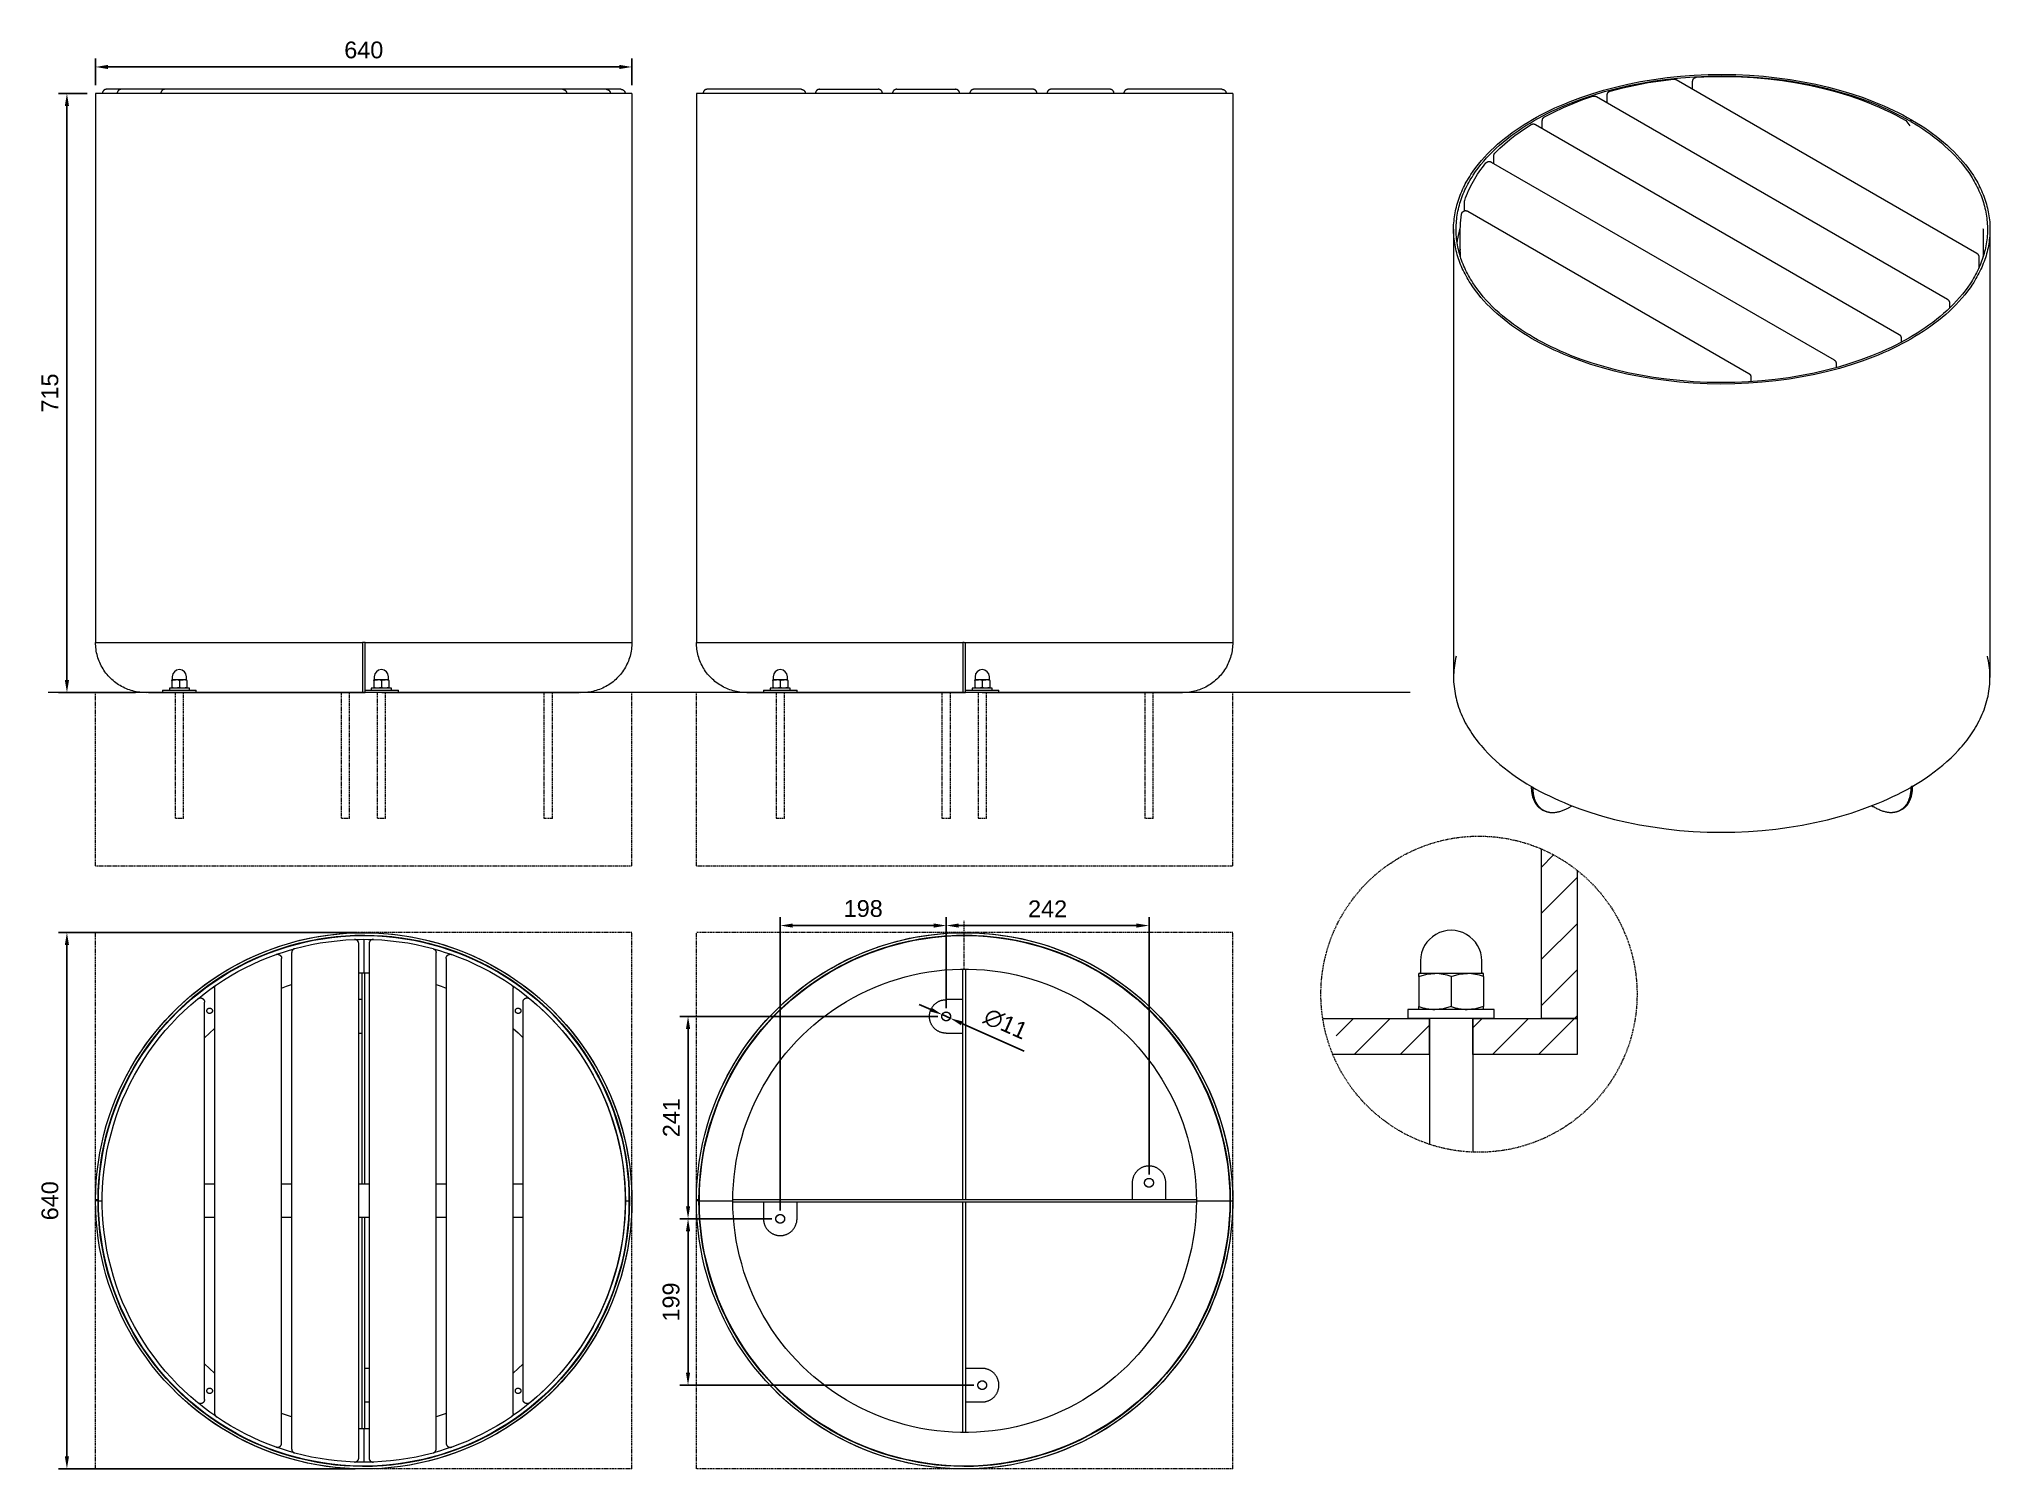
# Model space of a CAD drawing. Header units: millimetres. Extents: x 109 to 2437, y 94 to 1800.
import ezdxf

# ---------------------------------------------------------------- set-up
doc = ezdxf.new("R2010")
doc.units = ezdxf.units.MM
doc.linetypes.add('HIDDEN', pattern=[1.905, 1.27, -0.635])
for name, color, linetype, lineweight in [('ZANO_R', 7, 'Continuous', 0), ('ZANO_R_przerywana', 7, 'HIDDEN', 0), ('ZANO_W', 1, 'Continuous', 0)]:
    doc.layers.add(name, color=color, linetype=linetype, lineweight=lineweight)
doc.styles.add('Arial', font='arial.ttf')
doc.styles.get("Standard").update_dxf_attribs({"font": 'ARIALUNI.TTF'})
doc.dimstyles.new('pl i ang', dxfattribs={"dimtxt": 50, "dimasz": 50, "dimexe": 1.25, "dimexo": 0.625, "dimgap": 10, "dimtad": 1, "dimtoh": 1, "dimtxsty": 'Standard', "dimcen": 2.5, "dimclrd": 1, "dimclre": 1, "dimclrt": 1, "dimadec": 0, "dimazin": 0, "dimtfac": 1, "dimtmove": 0, "dimatfit": 3, "dimfxl": 1, "dimarcsym": 1})

msp = doc.modelspace()

# ---------------------------------------------------------------- blocks, each defined once
blk = doc.blocks.new('*D387')
at = {"layer": 'ZANO_W', "color": 1, "lineweight": -2}
for p, q in [((176.4, 1745.2), (176.4, 1776.8)), ((816.4, 1745.2), (816.4, 1776.8)), ((191.4, 1766.8), (801.4, 1766.8))]:
    blk.add_line(p, q, dxfattribs=at)
at = {"layer": 'ZANO_W', "color": 1}
for points in [[(191.4, 1769.3), (191.4, 1764.3), (176.4, 1766.8)], [(801.4, 1764.3), (801.4, 1769.3), (816.4, 1766.8)]]:
    blk.add_solid(points, dxfattribs=at)
at = {"layer": 'ZANO_W', "color": 1, "insert": (496.4, 1787), "char_height": 20, "attachment_point": 5, "style": 'Arial'}
blk.add_mtext('640', dxfattribs=at)
blk = doc.blocks.new('*D388')
at = {"layer": 'ZANO_W', "color": 1, "lineweight": -2}
for p, q in [((166.4, 1735.2), (132.2, 1735.2)), ((142.2, 1720.2), (142.2, 1035.2)), ((224.2, 1020.2), (132.2, 1020.2))]:
    blk.add_line(p, q, dxfattribs=at)
at = {"layer": 'ZANO_W', "color": 1}
for points in [[(144.7, 1720.2), (139.7, 1720.2), (142.2, 1735.2)], [(139.7, 1035.2), (144.7, 1035.2), (142.2, 1020.2)]]:
    blk.add_solid(points, dxfattribs=at)
at = {"layer": 'ZANO_W', "color": 1, "insert": (122, 1377.7), "char_height": 20, "attachment_point": 5, "rotation": 90, "style": 'Arial'}
blk.add_mtext('715', dxfattribs=at)
blk = doc.blocks.new('*D390')
at = {"layer": 'ZANO_W', "color": 1, "lineweight": -2}
for p, q in [((993.3, 402.4), (993.3, 752.3)), ((1191.3, 643.9), (1191.3, 752.3)), ((1008.3, 742.3), (1176.3, 742.3))]:
    blk.add_line(p, q, dxfattribs=at)
at = {"layer": 'ZANO_W', "color": 1}
for points in [[(1008.3, 744.8), (1008.3, 739.8), (993.3, 742.3)], [(1176.3, 739.8), (1176.3, 744.8), (1191.3, 742.3)]]:
    blk.add_solid(points, dxfattribs=at)
at = {"layer": 'ZANO_W', "color": 1, "insert": (1092.3, 762.5), "char_height": 20, "attachment_point": 5, "style": 'Arial'}
blk.add_mtext('198', dxfattribs=at)
blk = doc.blocks.new('*D391')
at = {"layer": 'ZANO_W', "color": 1, "lineweight": -2}
for p, q in [((1191.3, 643.9), (1191.3, 752.3)), ((1433.3, 445.4), (1433.3, 752.3)), ((1206.3, 742.3), (1418.3, 742.3))]:
    blk.add_line(p, q, dxfattribs=at)
at = {"layer": 'ZANO_W', "color": 1}
for points in [[(1206.3, 744.8), (1206.3, 739.8), (1191.3, 742.3)], [(1418.3, 739.8), (1418.3, 744.8), (1433.3, 742.3)]]:
    blk.add_solid(points, dxfattribs=at)
at = {"layer": 'ZANO_W', "color": 1, "insert": (1312.3, 762.3), "char_height": 20, "attachment_point": 5, "style": 'Arial'}
blk.add_mtext('242', dxfattribs=at)
blk = doc.blocks.new('*D392')
at = {"layer": 'ZANO_W', "color": 1, "lineweight": -2}
for p, q in [((1181.3, 633.9), (873.3, 633.9)), ((883.3, 618.9), (883.3, 407.4)), ((983.3, 392.4), (873.3, 392.4))]:
    blk.add_line(p, q, dxfattribs=at)
at = {"layer": 'ZANO_W', "color": 1}
for points in [[(885.8, 618.9), (880.8, 618.9), (883.3, 633.9)], [(880.8, 407.4), (885.8, 407.4), (883.3, 392.4)]]:
    blk.add_solid(points, dxfattribs=at)
at = {"layer": 'ZANO_W', "color": 1, "insert": (863.3, 513.1), "char_height": 20, "attachment_point": 5, "rotation": 90, "style": 'Arial'}
blk.add_mtext('241', dxfattribs=at)
blk = doc.blocks.new('*D393')
at = {"layer": 'ZANO_W', "color": 1, "lineweight": -2}
for p, q in [((983.3, 392.4), (873.3, 392.4)), ((883.3, 377.4), (883.3, 208.9)), ((1224.3, 193.9), (873.3, 193.9))]:
    blk.add_line(p, q, dxfattribs=at)
at = {"layer": 'ZANO_W', "color": 1}
for points in [[(885.8, 377.4), (880.8, 377.4), (883.3, 392.4)], [(880.8, 208.9), (885.8, 208.9), (883.3, 193.9)]]:
    blk.add_solid(points, dxfattribs=at)
at = {"layer": 'ZANO_W', "color": 1, "insert": (863.1, 293.1), "char_height": 20, "attachment_point": 5, "rotation": 90, "style": 'Arial'}
blk.add_mtext('199', dxfattribs=at)
blk = doc.blocks.new('*D394')
at = {"layer": 'ZANO_W', "color": 1, "lineweight": -2}
for p, q in [((1172.8, 642.1), (1159.1, 648.2)), ((1186.5, 636), (1196.1, 631.7)), ((1284.3, 592.6), (1209.8, 625.6))]:
    blk.add_line(p, q, dxfattribs=at)
at = {"layer": 'ZANO_W', "color": 1}
for points in [[(1171.8, 639.8), (1173.8, 644.4), (1186.5, 636)], [(1210.8, 627.9), (1208.8, 623.4), (1196.1, 631.7)]]:
    blk.add_solid(points, dxfattribs=at)
at = {"layer": 'ZANO_W', "color": 1, "insert": (1262.3, 625), "char_height": 20, "attachment_point": 5, "rotation": 336.0701, "style": 'Arial'}
blk.add_mtext('{\\fArial|b0|i0|c238|p34;∅11}', dxfattribs=at)
blk = doc.blocks.new('*D397')
at = {"layer": 'ZANO_W', "color": 1, "lineweight": -2}
for p, q in [((486.3, 733.9), (132.2, 733.9)), ((142.2, 718.9), (142.2, 108.9)), ((486.3, 93.9), (132.2, 93.9))]:
    blk.add_line(p, q, dxfattribs=at)
at = {"layer": 'ZANO_W', "color": 1}
for points in [[(144.7, 718.9), (139.7, 718.9), (142.2, 733.9)], [(139.7, 108.9), (144.7, 108.9), (142.2, 93.9)]]:
    blk.add_solid(points, dxfattribs=at)
at = {"layer": 'ZANO_W', "color": 1, "insert": (122, 413.9), "char_height": 20, "attachment_point": 5, "rotation": 90, "style": 'Arial'}
blk.add_mtext('{\\fArial|b0|i0|c238|p34;640}', dxfattribs=at)

# ---------------------------------------------------------------- dimensions: what is measured, and where the dimension line sits
at = {"layer": 'ZANO_W'}
for base, p1, p2, picture, middle in [((816.4, 1766.8), (176.4, 1735.2), (816.4, 1735.2), '*D387', (496.4, 1787)), ((1191.3, 742.3), (993.3, 392.4), (1191.3, 633.9), '*D390', (1092.3, 762.5)), ((1433.3, 742.3), (1191.3, 633.9), (1433.3, 435.4), '*D391', (1312.3, 762.3))]:
    dim = msp.add_linear_dim(base=base, p1=p1, p2=p2, dimstyle='pl i ang', override={"dimtxt": 20, "dimasz": 15, "dimexe": 10, "dimexo": 10, "dimtoh": 0, "dimdec": 0, "dimtxsty": 'Arial', "dimtdec": 0, "dimtmove": 1}, dxfattribs=at)
    dim.commit()
    dim.dimension.update_dxf_attribs({"geometry": picture, "text_midpoint": middle})
for base, p1, p2, picture, middle in [((142.2, 1020.2), (176.4, 1735.2), (234.2, 1020.2), '*D388', (122, 1377.7)), ((883.2968, 392.3559), (1191.2828, 633.8524), (993.2791, 392.3559), '*D392', (863.2559, 513.1041)), ((883.2968, 193.853), (993.2791, 392.3559), (1234.283, 193.853), '*D393', (863.0854, 293.1044))]:
    dim = msp.add_linear_dim(base=base, p1=p1, p2=p2, angle=90, dimstyle='pl i ang', override={"dimtxt": 20, "dimasz": 15, "dimexe": 10, "dimexo": 10, "dimtoh": 0, "dimdec": 0, "dimtxsty": 'Arial', "dimtdec": 0, "dimtmove": 1}, dxfattribs=at)
    dim.commit()
    dim.dimension.update_dxf_attribs({"geometry": picture, "text_midpoint": middle})
dim = msp.add_linear_dim(base=(142.2, 93.9), p1=(496.3, 733.9), p2=(496.3, 93.9), angle=90, text='{\\fArial|b0|i0|c238|p34;<>}', dimstyle='pl i ang', override={"dimtxt": 20, "dimasz": 15, "dimexe": 10, "dimexo": 10, "dimtoh": 0, "dimdec": 0, "dimtxsty": 'Arial', "dimtdec": 0, "dimtmove": 1}, dxfattribs=at)
dim.commit()
dim.dimension.update_dxf_attribs({"geometry": '*D397', "text_midpoint": (122, 413.9)})
dim = msp.add_diameter_dim_2p(p1=(1186.48412, 635.98187), p2=(1196.08156, 631.72287), text='{\\fArial|b0|i0|c238|p34;<>}', dimstyle='pl i ang', override={"dimtxt": 20, "dimasz": 15, "dimexe": 10, "dimexo": 10, "dimtoh": 0, "dimdec": 0, "dimtxsty": 'Arial', "dimtdec": 0, "dimtmove": 1}, dxfattribs=at)
dim.commit()
dim.dimension.update_dxf_attribs({"geometry": '*D394', "text_midpoint": (1262.3419, 625.04304)})

# ---------------------------------------------------------------- linework, layer by layer
at = {"layer": 'ZANO_R'}
for p, q in [((1989.9, 1742.8), (2004.7, 1746.3)), ((2004.7, 1746.3), (2019.9, 1749.3)), ((2005.8, 1744.6), (2020.8, 1747.6)), ((2013.6, 1745.2), (2028.7, 1748.1)), ((2019.9, 1749.3), (2035.5, 1751.9)), ((2020.8, 1747.6), (2036.3, 1750.2)), ((2028.7, 1748.1), (2043.9, 1750.4)), ((2035.5, 1751.9), (2051.4, 1754.1)), ((2036.3, 1750.2), (2052, 1752.4)), ((2043.9, 1750.4), (2059.2, 1752.3)), ((2051.4, 1754.1), (2067.6, 1755.7)), ((2052, 1752.4), (2068, 1754)), ((2059.2, 1752.3), (2059.3, 1752.3)), ((2059.3, 1752.3), (2059.5, 1752.3)), ((2059.5, 1752.3), (2059.7, 1752.4)), ((2059.7, 1752.4), (2059.8, 1752.4)), ((2059.8, 1752.4), (2060, 1752.3)), ((2060, 1752.3), (2060.2, 1752.3)), ((2060.2, 1752.3), (2060.3, 1752.3)), ((2060.3, 1752.3), (2060.5, 1752.3)), ((2060.5, 1752.3), (2060.7, 1752.3)), ((2060.7, 1752.3), (2060.8, 1752.2)), ((2060.8, 1752.2), (2061, 1752.2)), ((2061, 1752.2), (2061.1, 1752.1)), ((2061.1, 1752.1), (2061.3, 1752.1)), ((2061.3, 1752.1), (2061.5, 1752)), ((2061.5, 1752), (2061.6, 1752)), ((2061.6, 1752), (2061.8, 1751.9)), ((2061.8, 1751.9), (2061.9, 1751.8)), ((2061.9, 1751.8), (2062.1, 1751.8)), ((2062.1, 1751.8), (2062.2, 1751.7)), ((2062.2, 1751.7), (2420.9, 1544.6)), ((2067.6, 1755.7), (2083.9, 1757)), ((2068, 1754), (2084.2, 1755.2)), ((2081.9, 1749.9), (2082, 1750.1)), ((2081.9, 1749.8), (2081.9, 1749.9)), ((2081.9, 1749.6), (2081.9, 1749.8)), ((2081.9, 1740.3), (2081.9, 1749.6)), ((2082, 1750.6), (2082.1, 1750.8)), ((2082, 1750.4), (2082, 1750.6)), ((2082, 1750.3), (2082, 1750.4)), ((2082, 1750.1), (2082, 1750.3)), ((2082.1, 1750.9), (2082.2, 1751.1)), ((2082.1, 1750.8), (2082.1, 1750.9)), ((2082.2, 1751.3), (2082.3, 1751.4)), ((2082.2, 1751.1), (2082.2, 1751.3)), ((2082.3, 1751.6), (2082.4, 1751.7)), ((2082.3, 1751.4), (2082.3, 1751.6)), ((2082.4, 1751.7), (2082.5, 1751.9)), ((2082.5, 1751.9), (2082.6, 1752)), ((2082.6, 1752.2), (2082.7, 1752.3)), ((2082.6, 1752), (2082.6, 1752.2)), ((2082.7, 1752.3), (2082.8, 1752.5)), ((2082.8, 1752.5), (2082.9, 1752.6)), ((2082.9, 1752.6), (2083, 1752.7)), ((2083, 1752.7), (2083.1, 1752.9)), ((2083.1, 1752.9), (2083.2, 1753)), ((2083.2, 1753), (2083.4, 1753.1)), ((2083.4, 1753.1), (2083.5, 1753.2)), ((2083.5, 1753.2), (2083.6, 1753.3)), ((2083.6, 1753.3), (2083.7, 1753.4)), ((2083.7, 1753.4), (2083.9, 1753.6)), ((2083.9, 1757), (2100.4, 1757.7)), ((2083.9, 1753.6), (2084, 1753.7)), ((2084, 1753.7), (2084.1, 1753.8)), ((2084.1, 1753.8), (2084.3, 1753.8)), ((2084.2, 1755.2), (2100.5, 1756)), ((2084.3, 1753.8), (2084.4, 1753.9)), ((2084.4, 1753.9), (2084.6, 1754)), ((2084.6, 1754), (2084.7, 1754.1)), ((2084.7, 1754.1), (2084.9, 1754.2)), ((2084.9, 1754.2), (2085, 1754.2)), ((2085, 1754.2), (2085.2, 1754.3)), ((2085.2, 1754.3), (2085.3, 1754.3)), ((2085.3, 1754.3), (2085.5, 1754.4)), ((2085.5, 1754.4), (2085.7, 1754.4)), ((2085.7, 1754.4), (2085.8, 1754.5)), ((2085.8, 1754.5), (2086, 1754.5)), ((2086, 1754.5), (2086.1, 1754.5)), ((2086.1, 1754.5), (2086.3, 1754.6)), ((2086.3, 1754.6), (2086.5, 1754.6)), ((2086.5, 1754.6), (2086.6, 1754.6)), ((2086.6, 1754.6), (2104.5, 1755.3)), ((2100.4, 1757.7), (2116.9, 1757.9)), ((2100.5, 1756), (2116.9, 1756.2)), ((2104.5, 1755.3), (2122.4, 1755.4)), ((2116.9, 1757.9), (2133.5, 1757.7)), ((2116.9, 1756.2), (2133.3, 1756)), ((2122.4, 1755.4), (2140.3, 1754.9)), ((2133.3, 1756), (2149.6, 1755.2)), ((2133.5, 1757.7), (2149.9, 1756.9)), ((2140.3, 1754.9), (2154.5, 1754.1)), ((2149.6, 1755.2), (2165.8, 1754)), ((2149.9, 1756.9), (2166.3, 1755.7)), ((2154.5, 1754.1), (2172, 1752.6)), ((2165.8, 1754), (2181.8, 1752.3)), ((2166.3, 1755.7), (2182.4, 1754)), ((2172, 1752.6), (2189.3, 1750.5)), ((2181.8, 1752.3), (2197.6, 1750.2)), ((2182.4, 1754), (2198.3, 1751.8)), ((2189.3, 1750.5), (2206.3, 1747.8)), ((2197.6, 1750.2), (2213, 1747.6)), ((2198.3, 1751.8), (2213.9, 1749.2)), ((2206.3, 1747.8), (2214.7, 1746.3)), ((2213, 1747.6), (2228, 1744.5)), ((2213.9, 1749.2), (2229.1, 1746.2)), ((2214.7, 1746.3), (2223.1, 1744.6)), ((2229.1, 1746.2), (2243.9, 1742.7)), ((816.4, 1735.2), (176.4, 1735.2)), ((176.4, 1735.2), (176.4, 1735.2)), ((176.4, 1735.2), (176.4, 1080.2)), ((184.7, 1736.2), (184.6, 1736.1)), ((184.6, 1736.1), (184.6, 1735.9)), ((184.6, 1735.9), (184.6, 1735.7)), ((184.6, 1735.7), (184.6, 1735.6)), ((184.6, 1735.6), (184.6, 1735.4)), ((184.6, 1735.4), (184.6, 1735.2)), ((184.8, 1736.7), (184.7, 1736.6)), ((184.7, 1736.6), (184.7, 1736.4)), ((184.7, 1736.4), (184.7, 1736.2)), ((184.9, 1737.1), (184.8, 1736.9)), ((184.8, 1736.9), (184.8, 1736.7)), ((185, 1737.2), (184.9, 1737.1)), ((185.1, 1737.5), (185, 1737.4)), ((185, 1737.4), (185, 1737.2)), ((185.2, 1737.7), (185.1, 1737.5)), ((185.3, 1737.8), (185.2, 1737.7)), ((185.4, 1738), (185.3, 1737.8)), ((185.5, 1738.1), (185.4, 1738)), ((185.6, 1738.2), (185.5, 1738.1)), ((185.7, 1738.4), (185.6, 1738.2)), ((185.8, 1738.5), (185.7, 1738.4)), ((185.9, 1738.6), (185.8, 1738.5)), ((186, 1738.8), (185.9, 1738.6)), ((186.1, 1738.9), (186, 1738.8)), ((186.3, 1739), (186.1, 1738.9)), ((186.4, 1739.1), (186.3, 1739)), ((186.5, 1739.2), (186.4, 1739.1)), ((186.7, 1739.3), (186.5, 1739.2)), ((186.8, 1739.4), (186.7, 1739.3)), ((187, 1739.5), (186.8, 1739.4)), ((187.1, 1739.6), (187, 1739.5)), ((187.2, 1739.7), (187.1, 1739.6)), ((187.4, 1739.7), (187.2, 1739.7)), ((187.6, 1739.8), (187.4, 1739.7)), ((187.7, 1739.9), (187.6, 1739.8)), ((187.9, 1739.9), (187.7, 1739.9)), ((188, 1740), (187.9, 1739.9)), ((188.2, 1740), (188, 1740)), ((188.4, 1740.1), (188.2, 1740)), ((188.5, 1740.1), (188.4, 1740.1)), ((188.7, 1740.1), (188.5, 1740.1)), ((188.9, 1740.2), (188.7, 1740.1)), ((189, 1740.2), (188.9, 1740.2)), ((189.2, 1740.2), (189, 1740.2)), ((189.4, 1740.2), (189.2, 1740.2)), ((189.6, 1740.2), (189.4, 1740.2)), ((190.7, 1740.2), (189.6, 1740.2)), ((191, 1740.2), (190.7, 1740.2)), ((191, 1740.2), (191, 1740.2)), ((192.8, 1740.2), (191, 1740.2)), ((192.8, 1740.2), (192.8, 1740.2)), ((192.9, 1740.2), (192.8, 1740.2)), ((192.9, 1740.2), (192.9, 1740.2)), ((193, 1740.2), (192.9, 1740.2)), ((193.1, 1740.2), (193, 1740.2)), ((193, 1740.2), (193, 1740.2)), ((193, 1740.2), (193, 1740.2)), ((193.2, 1740.2), (193.1, 1740.2)), ((193.1, 1740.2), (193.1, 1740.2)), ((193.3, 1740.2), (193.2, 1740.2)), ((193.2, 1740.2), (193.2, 1740.2)), ((193.4, 1740.2), (193.3, 1740.2)), ((193.3, 1740.2), (193.3, 1740.2)), ((193.5, 1740.2), (193.4, 1740.2)), ((193.4, 1740.2), (193.4, 1740.2)), ((193.5, 1740.2), (193.5, 1740.2)), ((193.6, 1740.2), (193.5, 1740.2)), ((193.5, 1740.2), (193.5, 1740.2)), ((193.6, 1740.2), (193.6, 1740.2)), ((193.7, 1740.2), (193.6, 1740.2)), ((193.7, 1740.2), (193.7, 1740.2)), ((193.8, 1740.2), (193.7, 1740.2)), ((200.2, 1740.2), (193.8, 1740.2)), ((193.8, 1740.2), (193.8, 1740.2)), ((193.8, 1740.2), (193.8, 1740.2)), ((207.1, 1740.2), (200.2, 1740.2)), ((202.2, 1735.4), (202.1, 1735.2)), ((202.3, 1736.2), (202.2, 1736.1)), ((202.2, 1736.1), (202.2, 1735.9)), ((202.2, 1735.9), (202.2, 1735.7)), ((202.2, 1735.7), (202.2, 1735.6)), ((202.2, 1735.6), (202.2, 1735.4)), ((202.4, 1736.7), (202.3, 1736.6)), ((202.3, 1736.6), (202.3, 1736.4)), ((202.3, 1736.4), (202.3, 1736.2)), ((202.5, 1737.1), (202.4, 1736.9)), ((202.4, 1736.9), (202.4, 1736.7)), ((202.6, 1737.2), (202.5, 1737.1)), ((202.7, 1737.5), (202.6, 1737.4)), ((202.6, 1737.4), (202.6, 1737.2)), ((202.8, 1737.7), (202.7, 1737.5)), ((202.9, 1737.8), (202.8, 1737.7)), ((203, 1738), (202.9, 1737.8)), ((203.1, 1738.1), (203, 1738)), ((203.2, 1738.2), (203.1, 1738.1)), ((203.3, 1738.4), (203.2, 1738.2)), ((203.4, 1738.5), (203.3, 1738.4)), ((203.5, 1738.6), (203.4, 1738.5)), ((203.6, 1738.8), (203.5, 1738.6)), ((203.7, 1738.9), (203.6, 1738.8)), ((203.9, 1739), (203.7, 1738.9)), ((204, 1739.1), (203.9, 1739)), ((204.1, 1739.2), (204, 1739.1)), ((204.3, 1739.3), (204.1, 1739.2)), ((204.4, 1739.4), (204.3, 1739.3)), ((204.5, 1739.5), (204.4, 1739.4)), ((204.7, 1739.6), (204.5, 1739.5)), ((204.8, 1739.7), (204.7, 1739.6)), ((205, 1739.7), (204.8, 1739.7)), ((205.2, 1739.8), (205, 1739.7)), ((205.3, 1739.9), (205.2, 1739.8)), ((205.5, 1739.9), (205.3, 1739.9)), ((205.6, 1740), (205.5, 1739.9)), ((205.8, 1740), (205.6, 1740)), ((206, 1740.1), (205.8, 1740)), ((206.1, 1740.1), (206, 1740.1)), ((206.3, 1740.1), (206.1, 1740.1)), ((206.5, 1740.2), (206.3, 1740.1)), ((206.6, 1740.2), (206.5, 1740.2)), ((206.8, 1740.2), (206.6, 1740.2)), ((207, 1740.2), (206.8, 1740.2)), ((207.1, 1740.2), (207, 1740.2)), ((221.3, 1740.2), (207.1, 1740.2)), ((221.4, 1740.2), (221.3, 1740.2)), ((221.6, 1740.2), (221.4, 1740.2)), ((221.7, 1740.2), (221.6, 1740.2)), ((221.9, 1740.2), (221.7, 1740.2)), ((222, 1740.2), (221.9, 1740.2)), ((222.1, 1740.2), (222, 1740.2)), ((222.2, 1740.2), (222.1, 1740.2)), ((222.4, 1740.2), (222.2, 1740.2)), ((222.5, 1740.2), (222.4, 1740.2)), ((222.7, 1740.2), (222.5, 1740.2)), ((222.8, 1740.2), (222.7, 1740.2)), ((223, 1740.2), (222.8, 1740.2)), ((242.7, 1740.2), (223, 1740.2)), ((259.2, 1740.2), (242.7, 1740.2)), ((254.3, 1735.7), (254.2, 1735.6)), ((254.2, 1735.6), (254.2, 1735.4)), ((254.2, 1735.4), (254.2, 1735.2)), ((254.4, 1736.4), (254.3, 1736.2)), ((254.3, 1736.2), (254.3, 1736.1)), ((254.3, 1736.1), (254.3, 1735.9)), ((254.3, 1735.9), (254.3, 1735.7)), ((254.5, 1736.7), (254.4, 1736.6)), ((254.4, 1736.6), (254.4, 1736.4)), ((254.6, 1737.1), (254.5, 1736.9)), ((254.5, 1736.9), (254.5, 1736.7)), ((254.7, 1737.2), (254.6, 1737.1)), ((254.8, 1737.5), (254.7, 1737.4)), ((254.7, 1737.4), (254.7, 1737.2)), ((254.9, 1737.7), (254.8, 1737.5)), ((255, 1737.8), (254.9, 1737.7)), ((255.1, 1738), (255, 1737.8)), ((255.2, 1738.1), (255.1, 1738)), ((255.3, 1738.2), (255.2, 1738.1)), ((255.4, 1738.4), (255.3, 1738.2)), ((255.5, 1738.5), (255.4, 1738.4)), ((255.6, 1738.6), (255.5, 1738.5)), ((255.7, 1738.8), (255.6, 1738.6)), ((255.8, 1738.9), (255.7, 1738.8)), ((256, 1739), (255.8, 1738.9)), ((256.1, 1739.1), (256, 1739)), ((256.2, 1739.2), (256.1, 1739.1)), ((256.4, 1739.3), (256.2, 1739.2)), ((256.5, 1739.4), (256.4, 1739.3)), ((256.6, 1739.5), (256.5, 1739.4)), ((256.8, 1739.6), (256.6, 1739.5)), ((256.9, 1739.7), (256.8, 1739.6)), ((257.1, 1739.7), (256.9, 1739.7)), ((257.2, 1739.8), (257.1, 1739.7)), ((257.4, 1739.9), (257.2, 1739.8)), ((257.6, 1739.9), (257.4, 1739.9)), ((257.7, 1740), (257.6, 1739.9)), ((257.9, 1740), (257.7, 1740)), ((258.1, 1740.1), (257.9, 1740)), ((258.2, 1740.1), (258.1, 1740.1)), ((258.4, 1740.1), (258.2, 1740.1)), ((258.6, 1740.2), (258.4, 1740.1)), ((258.7, 1740.2), (258.6, 1740.2)), ((258.9, 1740.2), (258.7, 1740.2)), ((259.1, 1740.2), (258.9, 1740.2)), ((259.2, 1740.2), (259.1, 1740.2)), ((313.7, 1740.2), (259.2, 1740.2)), ((315.5, 1740.2), (313.7, 1740.2)), ((365.2, 1740.2), (315.5, 1740.2)), ((366.2, 1740.2), (365.2, 1740.2)), ((365.2, 1740.2), (365.2, 1740.2)), ((367.2, 1740.2), (366.2, 1740.2)), ((366.2, 1740.2), (366.2, 1740.2)), ((368.2, 1740.2), (367.2, 1740.2)), ((367.2, 1740.2), (367.2, 1740.2)), ((624.6, 1740.2), (368.2, 1740.2)), ((625.5, 1740.2), (624.6, 1740.2)), ((626.5, 1740.2), (625.5, 1740.2)), ((625.5, 1740.2), (625.5, 1740.2)), ((627.5, 1740.2), (626.5, 1740.2)), ((626.5, 1740.2), (626.5, 1740.2)), ((677.2, 1740.2), (627.5, 1740.2)), ((627.5, 1740.2), (627.5, 1740.2)), ((679, 1740.2), (677.2, 1740.2)), ((733.5, 1740.2), (679, 1740.2)), ((750, 1740.2), (733.5, 1740.2)), ((733.5, 1740.2), (733.6, 1740.2)), ((733.6, 1740.2), (733.8, 1740.2)), ((733.8, 1740.2), (734, 1740.2)), ((734, 1740.2), (734.1, 1740.2)), ((734.1, 1740.2), (734.3, 1740.1)), ((734.3, 1740.1), (734.5, 1740.1)), ((734.5, 1740.1), (734.7, 1740.1)), ((734.7, 1740.1), (734.8, 1740)), ((734.8, 1740), (735, 1740)), ((735, 1740), (735.1, 1739.9)), ((735.1, 1739.9), (735.3, 1739.9)), ((735.3, 1739.9), (735.5, 1739.8)), ((735.5, 1739.8), (735.6, 1739.7)), ((735.6, 1739.7), (735.8, 1739.7)), ((735.8, 1739.7), (735.9, 1739.6)), ((735.9, 1739.6), (736.1, 1739.5)), ((736.1, 1739.5), (736.2, 1739.4)), ((736.2, 1739.4), (736.4, 1739.3)), ((736.4, 1739.3), (736.5, 1739.2)), ((736.5, 1739.2), (736.6, 1739.1)), ((736.6, 1739.1), (736.8, 1739)), ((736.8, 1739), (736.9, 1738.9)), ((736.9, 1738.9), (737, 1738.8)), ((737, 1738.8), (737.1, 1738.6)), ((737.1, 1738.6), (737.2, 1738.5)), ((737.2, 1738.5), (737.3, 1738.4)), ((737.3, 1738.4), (737.5, 1738.2)), ((737.5, 1738.2), (737.6, 1738.1)), ((737.6, 1738.1), (737.7, 1738)), ((737.7, 1738), (737.7, 1737.8)), ((737.7, 1737.8), (737.8, 1737.7)), ((737.8, 1737.7), (737.9, 1737.5)), ((737.9, 1737.5), (738, 1737.4)), ((738, 1737.4), (738.1, 1737.2)), ((738.1, 1737.2), (738.1, 1737.1)), ((738.1, 1737.1), (738.2, 1736.9)), ((738.2, 1736.9), (738.2, 1736.7)), ((738.2, 1736.7), (738.3, 1736.6)), ((738.3, 1736.6), (738.3, 1736.4)), ((738.3, 1736.4), (738.4, 1736.2)), ((738.4, 1736.2), (738.4, 1736.1)), ((738.4, 1736.1), (738.4, 1735.9)), ((738.4, 1735.9), (738.4, 1735.7)), ((738.4, 1735.7), (738.5, 1735.6)), ((738.5, 1735.6), (738.5, 1735.4)), ((738.5, 1735.4), (738.5, 1735.2)), ((769.7, 1740.2), (750, 1740.2)), ((769.9, 1740.2), (769.7, 1740.2)), ((770, 1740.2), (769.9, 1740.2)), ((770.2, 1740.2), (770, 1740.2)), ((770.3, 1740.2), (770.2, 1740.2)), ((770.5, 1740.2), (770.3, 1740.2)), ((770.6, 1740.2), (770.5, 1740.2)), ((770.7, 1740.2), (770.6, 1740.2)), ((770.8, 1740.2), (770.7, 1740.2)), ((771, 1740.2), (770.8, 1740.2)), ((771.1, 1740.2), (771, 1740.2)), ((771.3, 1740.2), (771.1, 1740.2)), ((771.4, 1740.2), (771.3, 1740.2)), ((785.6, 1740.2), (771.4, 1740.2)), ((792.5, 1740.2), (785.6, 1740.2)), ((785.6, 1740.2), (785.7, 1740.2)), ((785.7, 1740.2), (785.9, 1740.2)), ((785.9, 1740.2), (786.1, 1740.2)), ((786.1, 1740.2), (786.2, 1740.2)), ((786.2, 1740.2), (786.4, 1740.1)), ((786.4, 1740.1), (786.6, 1740.1)), ((786.6, 1740.1), (786.7, 1740.1)), ((786.7, 1740.1), (786.9, 1740)), ((786.9, 1740), (787.1, 1740)), ((787.1, 1740), (787.2, 1739.9)), ((787.2, 1739.9), (787.4, 1739.9)), ((787.4, 1739.9), (787.6, 1739.8)), ((787.6, 1739.8), (787.7, 1739.7)), ((787.7, 1739.7), (787.9, 1739.7)), ((787.9, 1739.7), (788, 1739.6)), ((788, 1739.6), (788.2, 1739.5)), ((788.2, 1739.5), (788.3, 1739.4)), ((788.3, 1739.4), (788.4, 1739.3)), ((788.4, 1739.3), (788.6, 1739.2)), ((788.6, 1739.2), (788.7, 1739.1)), ((788.7, 1739.1), (788.8, 1739)), ((788.8, 1739), (789, 1738.9)), ((789, 1738.9), (789.1, 1738.8)), ((789.1, 1738.8), (789.2, 1738.6)), ((789.2, 1738.6), (789.3, 1738.5)), ((789.3, 1738.5), (789.4, 1738.4)), ((789.4, 1738.4), (789.5, 1738.2)), ((789.5, 1738.2), (789.6, 1738.1)), ((789.6, 1738.1), (789.7, 1738)), ((789.7, 1738), (789.8, 1737.8)), ((789.8, 1737.8), (789.9, 1737.7)), ((789.9, 1737.7), (790, 1737.5)), ((790, 1737.5), (790.1, 1737.4)), ((790.1, 1737.4), (790.1, 1737.2)), ((790.1, 1737.2), (790.2, 1737.1)), ((790.2, 1737.1), (790.3, 1736.9)), ((790.3, 1736.9), (790.3, 1736.7)), ((790.3, 1736.7), (790.4, 1736.6)), ((790.4, 1736.6), (790.4, 1736.4)), ((790.4, 1736.4), (790.5, 1736.2)), ((790.5, 1736.2), (790.5, 1736.1)), ((790.5, 1736.1), (790.5, 1735.9)), ((790.5, 1735.9), (790.5, 1735.7)), ((790.5, 1735.7), (790.5, 1735.6)), ((790.5, 1735.6), (790.6, 1735.4)), ((790.6, 1735.4), (790.6, 1735.2)), ((798.9, 1740.2), (792.5, 1740.2)), ((799, 1740.2), (798.9, 1740.2)), ((798.9, 1740.2), (798.9, 1740.2)), ((799, 1740.2), (799, 1740.2)), ((799.1, 1740.2), (799, 1740.2)), ((799, 1740.2), (799, 1740.2)), ((799.1, 1740.2), (799.1, 1740.2)), ((799.2, 1740.2), (799.1, 1740.2)), ((799.3, 1740.2), (799.2, 1740.2)), ((799.2, 1740.2), (799.2, 1740.2)), ((799.2, 1740.2), (799.2, 1740.2)), ((799.4, 1740.2), (799.3, 1740.2)), ((799.3, 1740.2), (799.3, 1740.2)), ((799.5, 1740.2), (799.4, 1740.2)), ((799.4, 1740.2), (799.4, 1740.2)), ((799.6, 1740.2), (799.5, 1740.2)), ((799.5, 1740.2), (799.5, 1740.2)), ((799.7, 1740.2), (799.6, 1740.2)), ((799.6, 1740.2), (799.6, 1740.2)), ((799.8, 1740.2), (799.7, 1740.2)), ((799.7, 1740.2), (799.7, 1740.2)), ((799.8, 1740.2), (799.8, 1740.2)), ((799.9, 1740.2), (799.8, 1740.2)), ((799.8, 1740.2), (799.8, 1740.2)), ((799.9, 1740.2), (799.9, 1740.2)), ((801.7, 1740.2), (799.9, 1740.2)), ((801.7, 1740.2), (801.7, 1740.2)), ((802.1, 1740.2), (801.7, 1740.2)), ((803.2, 1740.2), (802.1, 1740.2)), ((803.2, 1740.2), (803.3, 1740.2)), ((803.3, 1740.2), (803.5, 1740.2)), ((803.5, 1740.2), (803.7, 1740.2)), ((803.7, 1740.2), (803.8, 1740.2)), ((803.8, 1740.2), (804, 1740.1)), ((804, 1740.1), (804.2, 1740.1)), ((804.2, 1740.1), (804.3, 1740.1)), ((804.3, 1740.1), (804.5, 1740)), ((804.5, 1740), (804.7, 1740)), ((804.7, 1740), (804.8, 1739.9)), ((804.8, 1739.9), (805, 1739.9)), ((805, 1739.9), (805.1, 1739.8)), ((805.1, 1739.8), (805.3, 1739.7)), ((805.3, 1739.7), (805.5, 1739.7)), ((805.5, 1739.7), (805.6, 1739.6)), ((805.6, 1739.6), (805.8, 1739.5)), ((805.8, 1739.5), (805.9, 1739.4)), ((805.9, 1739.4), (806, 1739.3)), ((806, 1739.3), (806.2, 1739.2)), ((806.2, 1739.2), (806.3, 1739.1)), ((806.3, 1739.1), (806.4, 1739)), ((806.4, 1739), (806.6, 1738.9)), ((806.6, 1738.9), (806.7, 1738.8)), ((806.7, 1738.8), (806.8, 1738.6)), ((806.8, 1738.6), (806.9, 1738.5)), ((806.9, 1738.5), (807, 1738.4)), ((807, 1738.4), (807.1, 1738.2)), ((807.1, 1738.2), (807.2, 1738.1)), ((807.2, 1738.1), (807.3, 1738)), ((807.3, 1738), (807.4, 1737.8)), ((807.4, 1737.8), (807.5, 1737.7)), ((807.5, 1737.7), (807.6, 1737.5)), ((807.6, 1737.5), (807.7, 1737.4)), ((807.7, 1737.4), (807.7, 1737.2)), ((807.7, 1737.2), (807.8, 1737.1)), ((807.8, 1737.1), (807.9, 1736.9)), ((807.9, 1736.9), (807.9, 1736.7)), ((807.9, 1736.7), (808, 1736.6)), ((808, 1736.6), (808, 1736.4)), ((808, 1736.4), (808.1, 1736.2)), ((808.1, 1736.2), (808.1, 1736.1)), ((808.1, 1736.1), (808.1, 1735.9)), ((808.1, 1735.9), (808.1, 1735.7)), ((808.1, 1735.7), (808.1, 1735.6)), ((808.1, 1735.6), (808.2, 1735.4)), ((808.2, 1735.4), (808.2, 1735.2)), ((816.4, 1735.2), (816.4, 1735.2)), ((816.4, 1735.2), (816.4, 1735.2)), ((816.4, 1735.2), (816.4, 1080.2)), ((893.3, 1735.2), (893.3, 1080.2)), ((1533.3, 1735.2), (893.3, 1735.2)), ((901.4, 1736.1), (901.3, 1735.9)), ((901.3, 1735.9), (901.3, 1735.7)), ((901.3, 1735.7), (901.3, 1735.6)), ((901.3, 1735.6), (901.3, 1735.4)), ((901.3, 1735.4), (901.3, 1735.2)), ((901.5, 1736.6), (901.4, 1736.4)), ((901.4, 1736.4), (901.4, 1736.2)), ((901.4, 1736.2), (901.4, 1736.1)), ((901.6, 1736.9), (901.5, 1736.7)), ((901.5, 1736.7), (901.5, 1736.6)), ((901.7, 1737.2), (901.6, 1737.1)), ((901.6, 1737.1), (901.6, 1736.9)), ((901.8, 1737.4), (901.7, 1737.2)), ((901.9, 1737.7), (901.8, 1737.5)), ((901.8, 1737.5), (901.8, 1737.4)), ((902, 1737.8), (901.9, 1737.7)), ((902.1, 1738), (902, 1737.8)), ((902.2, 1738.1), (902.1, 1738)), ((902.3, 1738.2), (902.2, 1738.1)), ((902.4, 1738.4), (902.3, 1738.2)), ((902.5, 1738.5), (902.4, 1738.4)), ((902.6, 1738.6), (902.5, 1738.5)), ((902.7, 1738.8), (902.6, 1738.6)), ((902.9, 1738.9), (902.7, 1738.8)), ((903, 1739), (902.9, 1738.9)), ((903.1, 1739.1), (903, 1739)), ((903.3, 1739.2), (903.1, 1739.1)), ((903.4, 1739.3), (903.3, 1739.2)), ((903.5, 1739.4), (903.4, 1739.3)), ((903.7, 1739.5), (903.5, 1739.4)), ((903.8, 1739.6), (903.7, 1739.5)), ((904, 1739.7), (903.8, 1739.6)), ((904.1, 1739.7), (904, 1739.7)), ((904.3, 1739.8), (904.1, 1739.7)), ((904.4, 1739.9), (904.3, 1739.8)), ((904.6, 1739.9), (904.4, 1739.9)), ((904.8, 1740), (904.6, 1739.9)), ((904.9, 1740), (904.8, 1740)), ((905.1, 1740.1), (904.9, 1740)), ((905.3, 1740.1), (905.1, 1740.1)), ((905.4, 1740.1), (905.3, 1740.1)), ((905.6, 1740.2), (905.4, 1740.1)), ((905.8, 1740.2), (905.6, 1740.2)), ((905.9, 1740.2), (905.8, 1740.2)), ((906.1, 1740.2), (905.9, 1740.2)), ((906.3, 1740.2), (906.1, 1740.2)), ((906.3, 1740.2), (906.3, 1740.2)), ((906.3, 1740.2), (906.3, 1740.2)), ((906.3, 1740.2), (906.3, 1740.2)), ((906.3, 1740.2), (906.3, 1740.2)), ((906.3, 1740.2), (906.3, 1740.2)), ((906.3, 1740.2), (906.3, 1740.2)), ((906.4, 1740.2), (906.3, 1740.2)), ((906.3, 1740.2), (906.3, 1740.2)), ((906.3, 1740.2), (906.3, 1740.2)), ((906.3, 1740.2), (906.3, 1740.2)), ((906.3, 1740.2), (906.3, 1740.2)), ((906.3, 1740.2), (906.3, 1740.2)), ((906.4, 1740.2), (906.4, 1740.2)), ((906.4, 1740.2), (906.4, 1740.2)), ((907.6, 1740.2), (906.4, 1740.2)), ((906.4, 1740.2), (906.4, 1740.2)), ((907.7, 1740.2), (907.6, 1740.2)), ((914.5, 1740.2), (907.7, 1740.2)), ((915, 1740.2), (914.5, 1740.2)), ((929.6, 1740.2), (915, 1740.2)), ((929.6, 1740.2), (929.6, 1740.2)), ((930, 1740.2), (929.6, 1740.2)), ((930, 1740.2), (930, 1740.2)), ((930.4, 1740.2), (930, 1740.2)), ((930.4, 1740.2), (930.4, 1740.2)), ((930.8, 1740.2), (930.4, 1740.2)), ((930.9, 1740.2), (930.8, 1740.2)), ((931.3, 1740.2), (930.9, 1740.2)), ((931.3, 1740.2), (931.3, 1740.2)), ((931.7, 1740.2), (931.3, 1740.2)), ((931.7, 1740.2), (931.7, 1740.2)), ((932.1, 1740.2), (931.7, 1740.2)), ((932.1, 1740.2), (932.1, 1740.2)), ((932.6, 1740.2), (932.1, 1740.2)), ((932.6, 1740.2), (932.6, 1740.2)), ((933, 1740.2), (932.6, 1740.2)), ((933, 1740.2), (933, 1740.2)), ((933.4, 1740.2), (933, 1740.2)), ((933.4, 1740.2), (933.4, 1740.2)), ((933.9, 1740.2), (933.4, 1740.2)), ((933.9, 1740.2), (933.9, 1740.2)), ((934.3, 1740.2), (933.9, 1740.2)), ((1018.3, 1740.2), (934.3, 1740.2)), ((1018.3, 1740.2), (1018.5, 1740.2)), ((1018.5, 1740.2), (1018.6, 1740.2)), ((1018.6, 1740.2), (1018.8, 1740.2)), ((1018.8, 1740.2), (1019, 1740.2)), ((1019, 1740.2), (1019.1, 1740.1)), ((1019.1, 1740.1), (1019.3, 1740.1)), ((1019.3, 1740.1), (1019.5, 1740.1)), ((1019.5, 1740.1), (1019.6, 1740)), ((1019.6, 1740), (1019.8, 1740)), ((1019.8, 1740), (1020, 1739.9)), ((1020, 1739.9), (1020.1, 1739.9)), ((1020.1, 1739.9), (1020.3, 1739.8)), ((1020.3, 1739.8), (1020.4, 1739.7)), ((1020.4, 1739.7), (1020.6, 1739.7)), ((1020.6, 1739.7), (1020.7, 1739.6)), ((1020.7, 1739.6), (1020.9, 1739.5)), ((1020.9, 1739.5), (1021, 1739.4)), ((1021, 1739.4), (1021.2, 1739.3)), ((1021.2, 1739.3), (1021.3, 1739.2)), ((1021.3, 1739.2), (1021.4, 1739.1)), ((1021.4, 1739.1), (1021.6, 1739)), ((1021.6, 1739), (1021.7, 1738.9)), ((1021.7, 1738.9), (1021.8, 1738.8)), ((1021.8, 1738.8), (1021.9, 1738.6)), ((1021.9, 1738.6), (1022, 1738.5)), ((1022, 1738.5), (1022.2, 1738.4)), ((1022.2, 1738.4), (1022.3, 1738.2)), ((1022.3, 1738.2), (1022.4, 1738.1)), ((1022.4, 1738.1), (1022.5, 1738)), ((1022.5, 1738), (1022.6, 1737.8)), ((1022.6, 1737.8), (1022.6, 1737.7)), ((1022.6, 1737.7), (1022.7, 1737.5)), ((1022.7, 1737.5), (1022.8, 1737.4)), ((1022.8, 1737.4), (1022.9, 1737.2)), ((1022.9, 1737.2), (1022.9, 1737.1)), ((1022.9, 1737.1), (1023, 1736.9)), ((1023, 1736.9), (1023, 1736.7)), ((1023, 1736.7), (1023.1, 1736.6)), ((1023.1, 1736.6), (1023.1, 1736.4)), ((1023.1, 1736.4), (1023.2, 1736.2)), ((1023.2, 1736.2), (1023.2, 1736.1)), ((1023.2, 1736.1), (1023.2, 1735.9)), ((1023.2, 1735.9), (1023.3, 1735.7)), ((1023.3, 1735.7), (1023.3, 1735.6)), ((1023.3, 1735.6), (1023.3, 1735.4)), ((1023.3, 1735.4), (1023.3, 1735.2)), ((1035.4, 1736.1), (1035.3, 1735.9)), ((1035.3, 1735.9), (1035.3, 1735.7)), ((1035.3, 1735.7), (1035.3, 1735.6)), ((1035.3, 1735.6), (1035.3, 1735.4)), ((1035.3, 1735.4), (1035.3, 1735.2)), ((1035.5, 1736.6), (1035.4, 1736.4)), ((1035.4, 1736.4), (1035.4, 1736.2)), ((1035.4, 1736.2), (1035.4, 1736.1)), ((1035.6, 1736.9), (1035.5, 1736.7)), ((1035.5, 1736.7), (1035.5, 1736.6)), ((1035.7, 1737.2), (1035.6, 1737.1)), ((1035.6, 1737.1), (1035.6, 1736.9)), ((1035.8, 1737.4), (1035.7, 1737.2)), ((1035.9, 1737.7), (1035.8, 1737.5)), ((1035.8, 1737.5), (1035.8, 1737.4)), ((1036, 1737.8), (1035.9, 1737.7)), ((1036.1, 1738), (1036, 1737.8)), ((1036.2, 1738.1), (1036.1, 1738)), ((1036.3, 1738.2), (1036.2, 1738.1)), ((1036.4, 1738.4), (1036.3, 1738.2)), ((1036.5, 1738.5), (1036.4, 1738.4)), ((1036.6, 1738.6), (1036.5, 1738.5)), ((1036.7, 1738.8), (1036.6, 1738.6)), ((1036.9, 1738.9), (1036.7, 1738.8)), ((1037, 1739), (1036.9, 1738.9)), ((1037.1, 1739.1), (1037, 1739)), ((1037.3, 1739.2), (1037.1, 1739.1)), ((1037.4, 1739.3), (1037.3, 1739.2)), ((1037.5, 1739.4), (1037.4, 1739.3)), ((1037.7, 1739.5), (1037.5, 1739.4)), ((1037.8, 1739.6), (1037.7, 1739.5)), ((1038, 1739.7), (1037.8, 1739.6)), ((1038.1, 1739.7), (1038, 1739.7)), ((1038.3, 1739.8), (1038.1, 1739.7)), ((1038.4, 1739.9), (1038.3, 1739.8)), ((1038.6, 1739.9), (1038.4, 1739.9)), ((1038.8, 1740), (1038.6, 1739.9)), ((1038.9, 1740), (1038.8, 1740)), ((1039.1, 1740.1), (1038.9, 1740)), ((1039.3, 1740.1), (1039.1, 1740.1)), ((1039.4, 1740.1), (1039.3, 1740.1)), ((1039.6, 1740.2), (1039.4, 1740.1)), ((1039.8, 1740.2), (1039.6, 1740.2)), ((1039.9, 1740.2), (1039.8, 1740.2)), ((1040.1, 1740.2), (1039.9, 1740.2)), ((1040.3, 1740.2), (1040.1, 1740.2)), ((1040.3, 1740.2), (1073.4, 1740.2)), ((1073.4, 1740.2), (1073.6, 1740.2)), ((1073.6, 1740.2), (1073.9, 1740.2)), ((1073.9, 1740.2), (1074.1, 1740.2)), ((1074.1, 1740.2), (1074.5, 1740.2)), ((1074.5, 1740.2), (1110.3, 1740.2)), ((1110.5, 1740.2), (1110.3, 1740.2)), ((1110.6, 1740.2), (1110.5, 1740.2)), ((1110.8, 1740.2), (1110.6, 1740.2)), ((1111, 1740.2), (1110.8, 1740.2)), ((1111.1, 1740.1), (1111, 1740.2)), ((1111.3, 1740.1), (1111.1, 1740.1)), ((1111.5, 1740.1), (1111.3, 1740.1)), ((1111.6, 1740), (1111.5, 1740.1)), ((1111.8, 1740), (1111.6, 1740)), ((1112, 1739.9), (1111.8, 1740)), ((1112.1, 1739.9), (1112, 1739.9)), ((1112.3, 1739.8), (1112.1, 1739.9)), ((1112.4, 1739.7), (1112.3, 1739.8)), ((1112.6, 1739.7), (1112.4, 1739.7)), ((1112.7, 1739.6), (1112.6, 1739.7)), ((1112.9, 1739.5), (1112.7, 1739.6)), ((1113, 1739.4), (1112.9, 1739.5)), ((1113.2, 1739.3), (1113, 1739.4)), ((1113.3, 1739.2), (1113.2, 1739.3)), ((1113.4, 1739.1), (1113.3, 1739.2)), ((1113.6, 1739), (1113.4, 1739.1)), ((1113.7, 1738.9), (1113.6, 1739)), ((1113.8, 1738.8), (1113.7, 1738.9)), ((1113.9, 1738.6), (1113.8, 1738.8)), ((1114, 1738.5), (1113.9, 1738.6)), ((1114.2, 1738.4), (1114, 1738.5)), ((1114.3, 1738.2), (1114.2, 1738.4)), ((1114.4, 1738.1), (1114.3, 1738.2)), ((1114.5, 1738), (1114.4, 1738.1)), ((1114.6, 1737.8), (1114.5, 1738)), ((1114.6, 1737.7), (1114.6, 1737.8)), ((1114.7, 1737.5), (1114.6, 1737.7)), ((1114.8, 1737.4), (1114.7, 1737.5)), ((1114.9, 1737.2), (1114.8, 1737.4)), ((1114.9, 1737.1), (1114.9, 1737.2)), ((1115, 1736.9), (1114.9, 1737.1)), ((1115, 1736.7), (1115, 1736.9)), ((1115.1, 1736.6), (1115, 1736.7)), ((1115.1, 1736.4), (1115.1, 1736.6)), ((1115.2, 1736.2), (1115.1, 1736.4)), ((1115.2, 1736.1), (1115.2, 1736.2)), ((1115.2, 1735.9), (1115.2, 1736.1)), ((1115.3, 1735.7), (1115.2, 1735.9)), ((1115.3, 1735.6), (1115.3, 1735.7)), ((1115.3, 1735.4), (1115.3, 1735.6)), ((1115.3, 1735.2), (1115.3, 1735.4)), ((1127.4, 1736.1), (1127.3, 1735.9)), ((1127.3, 1735.9), (1127.3, 1735.7)), ((1127.3, 1735.7), (1127.3, 1735.6)), ((1127.3, 1735.6), (1127.3, 1735.4)), ((1127.3, 1735.4), (1127.3, 1735.2)), ((1127.5, 1736.6), (1127.4, 1736.4)), ((1127.4, 1736.4), (1127.4, 1736.2)), ((1127.4, 1736.2), (1127.4, 1736.1)), ((1127.6, 1736.9), (1127.5, 1736.7)), ((1127.5, 1736.7), (1127.5, 1736.6)), ((1127.7, 1737.2), (1127.6, 1737.1)), ((1127.6, 1737.1), (1127.6, 1736.9)), ((1127.8, 1737.4), (1127.7, 1737.2)), ((1127.9, 1737.7), (1127.8, 1737.5)), ((1127.8, 1737.5), (1127.8, 1737.4)), ((1128, 1737.8), (1127.9, 1737.7)), ((1128.1, 1738), (1128, 1737.8)), ((1128.2, 1738.1), (1128.1, 1738)), ((1128.3, 1738.2), (1128.2, 1738.1)), ((1128.4, 1738.4), (1128.3, 1738.2)), ((1128.5, 1738.5), (1128.4, 1738.4)), ((1128.6, 1738.6), (1128.5, 1738.5)), ((1128.7, 1738.8), (1128.6, 1738.6)), ((1128.9, 1738.9), (1128.7, 1738.8)), ((1129, 1739), (1128.9, 1738.9)), ((1129.1, 1739.1), (1129, 1739)), ((1129.3, 1739.2), (1129.1, 1739.1)), ((1129.4, 1739.3), (1129.3, 1739.2)), ((1129.5, 1739.4), (1129.4, 1739.3)), ((1129.7, 1739.5), (1129.5, 1739.4)), ((1129.8, 1739.6), (1129.7, 1739.5)), ((1130, 1739.7), (1129.8, 1739.6)), ((1130.1, 1739.7), (1130, 1739.7)), ((1130.3, 1739.8), (1130.1, 1739.7)), ((1130.4, 1739.9), (1130.3, 1739.8)), ((1130.6, 1739.9), (1130.4, 1739.9)), ((1130.8, 1740), (1130.6, 1739.9)), ((1130.9, 1740), (1130.8, 1740)), ((1131.1, 1740.1), (1130.9, 1740)), ((1131.3, 1740.1), (1131.1, 1740.1)), ((1131.4, 1740.1), (1131.3, 1740.1)), ((1131.6, 1740.2), (1131.4, 1740.1)), ((1131.8, 1740.2), (1131.6, 1740.2)), ((1131.9, 1740.2), (1131.8, 1740.2)), ((1132.1, 1740.2), (1131.9, 1740.2)), ((1132.3, 1740.2), (1132.1, 1740.2)), ((1132.3, 1740.2), (1167.1, 1740.2)), ((1167.1, 1740.2), (1167.5, 1740.2)), ((1167.5, 1740.2), (1167.6, 1740.2)), ((1167.6, 1740.2), (1185.1, 1740.2)), ((1185.1, 1740.2), (1202.3, 1740.2)), ((1202.5, 1740.2), (1202.3, 1740.2)), ((1202.6, 1740.2), (1202.5, 1740.2)), ((1202.8, 1740.2), (1202.6, 1740.2)), ((1203, 1740.2), (1202.8, 1740.2)), ((1203.1, 1740.1), (1203, 1740.2)), ((1203.3, 1740.1), (1203.1, 1740.1)), ((1203.5, 1740.1), (1203.3, 1740.1)), ((1203.6, 1740), (1203.5, 1740.1)), ((1203.8, 1740), (1203.6, 1740)), ((1204, 1739.9), (1203.8, 1740)), ((1204.1, 1739.9), (1204, 1739.9)), ((1204.3, 1739.8), (1204.1, 1739.9)), ((1204.4, 1739.7), (1204.3, 1739.8)), ((1204.6, 1739.7), (1204.4, 1739.7)), ((1204.7, 1739.6), (1204.6, 1739.7)), ((1204.9, 1739.5), (1204.7, 1739.6)), ((1205, 1739.4), (1204.9, 1739.5)), ((1205.2, 1739.3), (1205, 1739.4)), ((1205.3, 1739.2), (1205.2, 1739.3)), ((1205.4, 1739.1), (1205.3, 1739.2)), ((1205.6, 1739), (1205.4, 1739.1)), ((1205.7, 1738.9), (1205.6, 1739)), ((1205.8, 1738.8), (1205.7, 1738.9)), ((1205.9, 1738.6), (1205.8, 1738.8)), ((1206, 1738.5), (1205.9, 1738.6)), ((1206.2, 1738.4), (1206, 1738.5)), ((1206.3, 1738.2), (1206.2, 1738.4)), ((1206.4, 1738.1), (1206.3, 1738.2)), ((1206.5, 1738), (1206.4, 1738.1)), ((1206.6, 1737.8), (1206.5, 1738)), ((1206.6, 1737.7), (1206.6, 1737.8)), ((1206.7, 1737.5), (1206.6, 1737.7)), ((1206.8, 1737.4), (1206.7, 1737.5)), ((1206.9, 1737.2), (1206.8, 1737.4)), ((1206.9, 1737.1), (1206.9, 1737.2)), ((1207, 1736.9), (1206.9, 1737.1)), ((1207, 1736.7), (1207, 1736.9)), ((1207.1, 1736.6), (1207, 1736.7)), ((1207.1, 1736.4), (1207.1, 1736.6)), ((1207.2, 1736.2), (1207.1, 1736.4)), ((1207.2, 1736.1), (1207.2, 1736.2)), ((1207.2, 1735.9), (1207.2, 1736.1)), ((1207.3, 1735.7), (1207.2, 1735.9)), ((1207.3, 1735.6), (1207.3, 1735.7)), ((1207.3, 1735.4), (1207.3, 1735.6)), ((1207.3, 1735.2), (1207.3, 1735.4)), ((1219.7, 1736.1), (1219.6, 1735.9)), ((1219.6, 1735.9), (1219.6, 1735.7)), ((1219.6, 1735.7), (1219.6, 1735.6)), ((1219.6, 1735.6), (1219.6, 1735.4)), ((1219.6, 1735.4), (1219.6, 1735.2)), ((1219.8, 1736.6), (1219.7, 1736.4)), ((1219.7, 1736.4), (1219.7, 1736.2)), ((1219.7, 1736.2), (1219.7, 1736.1)), ((1219.9, 1736.9), (1219.8, 1736.7)), ((1219.8, 1736.7), (1219.8, 1736.6)), ((1220, 1737.2), (1219.9, 1737.1)), ((1219.9, 1737.1), (1219.9, 1736.9)), ((1220.1, 1737.4), (1220, 1737.2)), ((1220.2, 1737.7), (1220.1, 1737.5)), ((1220.1, 1737.5), (1220.1, 1737.4)), ((1220.3, 1737.8), (1220.2, 1737.7)), ((1220.4, 1738), (1220.3, 1737.8)), ((1220.5, 1738.1), (1220.4, 1738)), ((1220.6, 1738.2), (1220.5, 1738.1)), ((1220.7, 1738.4), (1220.6, 1738.2)), ((1220.8, 1738.5), (1220.7, 1738.4)), ((1220.9, 1738.6), (1220.8, 1738.5)), ((1221.1, 1738.8), (1220.9, 1738.6)), ((1221.2, 1738.9), (1221.1, 1738.8)), ((1221.3, 1739), (1221.2, 1738.9)), ((1221.4, 1739.1), (1221.3, 1739)), ((1221.6, 1739.2), (1221.4, 1739.1)), ((1221.7, 1739.3), (1221.6, 1739.2)), ((1221.8, 1739.4), (1221.7, 1739.3)), ((1222, 1739.5), (1221.8, 1739.4)), ((1222.1, 1739.6), (1222, 1739.5)), ((1222.3, 1739.7), (1222.1, 1739.6)), ((1222.4, 1739.7), (1222.3, 1739.7)), ((1222.6, 1739.8), (1222.4, 1739.7)), ((1222.8, 1739.9), (1222.6, 1739.8)), ((1222.9, 1739.9), (1222.8, 1739.9)), ((1223.1, 1740), (1222.9, 1739.9)), ((1223.2, 1740), (1223.1, 1740)), ((1223.4, 1740.1), (1223.2, 1740)), ((1223.6, 1740.1), (1223.4, 1740.1)), ((1223.7, 1740.1), (1223.6, 1740.1)), ((1223.9, 1740.2), (1223.7, 1740.1)), ((1224.1, 1740.2), (1223.9, 1740.2)), ((1224.2, 1740.2), (1224.1, 1740.2)), ((1224.4, 1740.2), (1224.2, 1740.2)), ((1224.6, 1740.2), (1224.4, 1740.2)), ((1241.8, 1740.2), (1224.6, 1740.2)), ((1259.2, 1740.2), (1241.8, 1740.2)), ((1259.3, 1740.2), (1259.2, 1740.2)), ((1259.8, 1740.2), (1259.3, 1740.2)), ((1294.6, 1740.2), (1259.8, 1740.2)), ((1294.8, 1740.2), (1294.6, 1740.2)), ((1294.9, 1740.2), (1294.8, 1740.2)), ((1295.1, 1740.2), (1294.9, 1740.2)), ((1295.3, 1740.2), (1295.1, 1740.2)), ((1295.4, 1740.1), (1295.3, 1740.2)), ((1295.6, 1740.1), (1295.4, 1740.1)), ((1295.8, 1740.1), (1295.6, 1740.1)), ((1295.9, 1740), (1295.8, 1740.1)), ((1296.1, 1740), (1295.9, 1740)), ((1296.3, 1739.9), (1296.1, 1740)), ((1296.4, 1739.9), (1296.3, 1739.9)), ((1296.6, 1739.8), (1296.4, 1739.9)), ((1296.7, 1739.7), (1296.6, 1739.8)), ((1296.9, 1739.7), (1296.7, 1739.7)), ((1297, 1739.6), (1296.9, 1739.7)), ((1297.2, 1739.5), (1297, 1739.6)), ((1297.3, 1739.4), (1297.2, 1739.5)), ((1297.5, 1739.3), (1297.3, 1739.4)), ((1297.6, 1739.2), (1297.5, 1739.3)), ((1297.7, 1739.1), (1297.6, 1739.2)), ((1297.9, 1739), (1297.7, 1739.1)), ((1298, 1738.9), (1297.9, 1739)), ((1298.1, 1738.8), (1298, 1738.9)), ((1298.2, 1738.6), (1298.1, 1738.8)), ((1298.4, 1738.5), (1298.2, 1738.6)), ((1298.5, 1738.4), (1298.4, 1738.5)), ((1298.6, 1738.2), (1298.5, 1738.4)), ((1298.7, 1738.1), (1298.6, 1738.2)), ((1298.8, 1738), (1298.7, 1738.1)), ((1298.9, 1737.8), (1298.8, 1738)), ((1298.9, 1737.7), (1298.9, 1737.8)), ((1299, 1737.5), (1298.9, 1737.7)), ((1299.1, 1737.4), (1299, 1737.5)), ((1299.2, 1737.2), (1299.1, 1737.4)), ((1299.2, 1737.1), (1299.2, 1737.2)), ((1299.3, 1736.9), (1299.2, 1737.1)), ((1299.4, 1736.7), (1299.3, 1736.9)), ((1299.4, 1736.6), (1299.4, 1736.7)), ((1299.4, 1736.4), (1299.4, 1736.6)), ((1299.5, 1736.2), (1299.4, 1736.4)), ((1299.5, 1736.1), (1299.5, 1736.2)), ((1299.5, 1735.9), (1299.5, 1736.1)), ((1299.6, 1735.7), (1299.5, 1735.9)), ((1299.6, 1735.6), (1299.6, 1735.7)), ((1299.6, 1735.4), (1299.6, 1735.6)), ((1299.6, 1735.2), (1299.6, 1735.4)), ((1311.7, 1736.1), (1311.6, 1735.9)), ((1311.6, 1735.9), (1311.6, 1735.7)), ((1311.6, 1735.7), (1311.6, 1735.6)), ((1311.6, 1735.6), (1311.6, 1735.4)), ((1311.6, 1735.4), (1311.6, 1735.2)), ((1311.8, 1736.6), (1311.7, 1736.4)), ((1311.7, 1736.4), (1311.7, 1736.2)), ((1311.7, 1736.2), (1311.7, 1736.1)), ((1311.9, 1736.9), (1311.8, 1736.7)), ((1311.8, 1736.7), (1311.8, 1736.6)), ((1312, 1737.2), (1311.9, 1737.1)), ((1311.9, 1737.1), (1311.9, 1736.9)), ((1312.1, 1737.4), (1312, 1737.2)), ((1312.2, 1737.7), (1312.1, 1737.5)), ((1312.1, 1737.5), (1312.1, 1737.4)), ((1312.3, 1737.8), (1312.2, 1737.7)), ((1312.4, 1738), (1312.3, 1737.8)), ((1312.5, 1738.1), (1312.4, 1738)), ((1312.6, 1738.2), (1312.5, 1738.1)), ((1312.7, 1738.4), (1312.6, 1738.2)), ((1312.8, 1738.5), (1312.7, 1738.4)), ((1312.9, 1738.6), (1312.8, 1738.5)), ((1313.1, 1738.8), (1312.9, 1738.6)), ((1313.2, 1738.9), (1313.1, 1738.8)), ((1313.3, 1739), (1313.2, 1738.9)), ((1313.4, 1739.1), (1313.3, 1739)), ((1313.6, 1739.2), (1313.4, 1739.1)), ((1313.7, 1739.3), (1313.6, 1739.2)), ((1313.8, 1739.4), (1313.7, 1739.3)), ((1314, 1739.5), (1313.8, 1739.4)), ((1314.1, 1739.6), (1314, 1739.5)), ((1314.3, 1739.7), (1314.1, 1739.6)), ((1314.4, 1739.7), (1314.3, 1739.7)), ((1314.6, 1739.8), (1314.4, 1739.7)), ((1314.8, 1739.9), (1314.6, 1739.8)), ((1314.9, 1739.9), (1314.8, 1739.9)), ((1315.1, 1740), (1314.9, 1739.9)), ((1315.2, 1740), (1315.1, 1740)), ((1315.4, 1740.1), (1315.2, 1740)), ((1315.6, 1740.1), (1315.4, 1740.1)), ((1315.7, 1740.1), (1315.6, 1740.1)), ((1315.9, 1740.2), (1315.7, 1740.1)), ((1316.1, 1740.2), (1315.9, 1740.2)), ((1316.2, 1740.2), (1316.1, 1740.2)), ((1316.4, 1740.2), (1316.2, 1740.2)), ((1316.6, 1740.2), (1316.4, 1740.2)), ((1352.4, 1740.2), (1316.6, 1740.2)), ((1352.7, 1740.2), (1352.4, 1740.2)), ((1352.9, 1740.2), (1352.7, 1740.2)), ((1353.3, 1740.2), (1352.9, 1740.2)), ((1353.5, 1740.2), (1353.3, 1740.2)), ((1386.6, 1740.2), (1353.5, 1740.2)), ((1386.8, 1740.2), (1386.6, 1740.2)), ((1386.9, 1740.2), (1386.8, 1740.2)), ((1387.1, 1740.2), (1386.9, 1740.2)), ((1387.3, 1740.2), (1387.1, 1740.2)), ((1387.4, 1740.1), (1387.3, 1740.2)), ((1387.6, 1740.1), (1387.4, 1740.1)), ((1387.8, 1740.1), (1387.6, 1740.1)), ((1387.9, 1740), (1387.8, 1740.1)), ((1388.1, 1740), (1387.9, 1740)), ((1388.3, 1739.9), (1388.1, 1740)), ((1388.4, 1739.9), (1388.3, 1739.9)), ((1388.6, 1739.8), (1388.4, 1739.9)), ((1388.7, 1739.7), (1388.6, 1739.8)), ((1388.9, 1739.7), (1388.7, 1739.7)), ((1389, 1739.6), (1388.9, 1739.7)), ((1389.2, 1739.5), (1389, 1739.6)), ((1389.3, 1739.4), (1389.2, 1739.5)), ((1389.5, 1739.3), (1389.3, 1739.4)), ((1389.6, 1739.2), (1389.5, 1739.3)), ((1389.7, 1739.1), (1389.6, 1739.2)), ((1389.9, 1739), (1389.7, 1739.1)), ((1390, 1738.9), (1389.9, 1739)), ((1390.1, 1738.8), (1390, 1738.9)), ((1390.2, 1738.6), (1390.1, 1738.8)), ((1390.4, 1738.5), (1390.2, 1738.6)), ((1390.5, 1738.4), (1390.4, 1738.5)), ((1390.6, 1738.2), (1390.5, 1738.4)), ((1390.7, 1738.1), (1390.6, 1738.2)), ((1390.8, 1738), (1390.7, 1738.1)), ((1390.9, 1737.8), (1390.8, 1738)), ((1390.9, 1737.7), (1390.9, 1737.8)), ((1391, 1737.5), (1390.9, 1737.7)), ((1391.1, 1737.4), (1391, 1737.5)), ((1391.2, 1737.2), (1391.1, 1737.4)), ((1391.2, 1737.1), (1391.2, 1737.2)), ((1391.3, 1736.9), (1391.2, 1737.1)), ((1391.4, 1736.7), (1391.3, 1736.9)), ((1391.4, 1736.6), (1391.4, 1736.7)), ((1391.4, 1736.4), (1391.4, 1736.6)), ((1391.5, 1736.2), (1391.4, 1736.4)), ((1391.5, 1736.1), (1391.5, 1736.2)), ((1391.5, 1735.9), (1391.5, 1736.1)), ((1391.6, 1735.7), (1391.5, 1735.9)), ((1391.6, 1735.6), (1391.6, 1735.7)), ((1391.6, 1735.4), (1391.6, 1735.6)), ((1391.6, 1735.2), (1391.6, 1735.4)), ((1403.4, 1736.1), (1403.3, 1735.9)), ((1403.3, 1735.9), (1403.3, 1735.7)), ((1403.3, 1735.7), (1403.3, 1735.6)), ((1403.3, 1735.6), (1403.3, 1735.4)), ((1403.3, 1735.4), (1403.3, 1735.2)), ((1403.5, 1736.6), (1403.4, 1736.4)), ((1403.4, 1736.4), (1403.4, 1736.2)), ((1403.4, 1736.2), (1403.4, 1736.1)), ((1403.6, 1736.9), (1403.5, 1736.7)), ((1403.5, 1736.7), (1403.5, 1736.6)), ((1403.7, 1737.2), (1403.6, 1737.1)), ((1403.6, 1737.1), (1403.6, 1736.9)), ((1403.8, 1737.4), (1403.7, 1737.2)), ((1403.9, 1737.7), (1403.8, 1737.5)), ((1403.8, 1737.5), (1403.8, 1737.4)), ((1404, 1737.8), (1403.9, 1737.7)), ((1404.1, 1738), (1404, 1737.8)), ((1404.2, 1738.1), (1404.1, 1738)), ((1404.3, 1738.2), (1404.2, 1738.1)), ((1404.4, 1738.4), (1404.3, 1738.2)), ((1404.5, 1738.5), (1404.4, 1738.4)), ((1404.6, 1738.6), (1404.5, 1738.5)), ((1404.7, 1738.8), (1404.6, 1738.6)), ((1404.9, 1738.9), (1404.7, 1738.8)), ((1405, 1739), (1404.9, 1738.9)), ((1405.1, 1739.1), (1405, 1739)), ((1405.3, 1739.2), (1405.1, 1739.1)), ((1405.4, 1739.3), (1405.3, 1739.2)), ((1405.5, 1739.4), (1405.4, 1739.3)), ((1405.7, 1739.5), (1405.5, 1739.4)), ((1405.8, 1739.6), (1405.7, 1739.5)), ((1406, 1739.7), (1405.8, 1739.6)), ((1406.1, 1739.7), (1406, 1739.7)), ((1406.3, 1739.8), (1406.1, 1739.7)), ((1406.4, 1739.9), (1406.3, 1739.8)), ((1406.6, 1739.9), (1406.4, 1739.9)), ((1406.8, 1740), (1406.6, 1739.9)), ((1406.9, 1740), (1406.8, 1740)), ((1407.1, 1740.1), (1406.9, 1740)), ((1407.3, 1740.1), (1407.1, 1740.1)), ((1407.4, 1740.1), (1407.3, 1740.1)), ((1407.6, 1740.2), (1407.4, 1740.1)), ((1407.8, 1740.2), (1407.6, 1740.2)), ((1407.9, 1740.2), (1407.8, 1740.2)), ((1408.1, 1740.2), (1407.9, 1740.2)), ((1408.3, 1740.2), (1408.1, 1740.2)), ((1492.2, 1740.2), (1408.3, 1740.2)), ((1492.7, 1740.2), (1492.2, 1740.2)), ((1492.7, 1740.2), (1492.7, 1740.2)), ((1493.1, 1740.2), (1492.7, 1740.2)), ((1493.1, 1740.2), (1493.1, 1740.2)), ((1493.6, 1740.2), (1493.1, 1740.2)), ((1493.6, 1740.2), (1493.6, 1740.2)), ((1494, 1740.2), (1493.6, 1740.2)), ((1494, 1740.2), (1494, 1740.2)), ((1494.4, 1740.2), (1494, 1740.2)), ((1494.4, 1740.2), (1494.4, 1740.2)), ((1494.9, 1740.2), (1494.4, 1740.2)), ((1494.9, 1740.2), (1494.9, 1740.2)), ((1495.3, 1740.2), (1494.9, 1740.2)), ((1495.3, 1740.2), (1495.3, 1740.2)), ((1495.7, 1740.2), (1495.3, 1740.2)), ((1495.7, 1740.2), (1495.7, 1740.2)), ((1496.1, 1740.2), (1495.7, 1740.2)), ((1496.1, 1740.2), (1496.1, 1740.2)), ((1496.5, 1740.2), (1496.1, 1740.2)), ((1496.6, 1740.2), (1496.5, 1740.2)), ((1496.9, 1740.2), (1496.6, 1740.2)), ((1497, 1740.2), (1496.9, 1740.2)), ((1511.6, 1740.2), (1497, 1740.2)), ((1512.1, 1740.2), (1511.6, 1740.2)), ((1518.8, 1740.2), (1512.1, 1740.2)), ((1519, 1740.2), (1518.8, 1740.2)), ((1520.2, 1740.2), (1519, 1740.2)), ((1520.2, 1740.2), (1520.2, 1740.2)), ((1520.2, 1740.2), (1520.2, 1740.2)), ((1520.2, 1740.2), (1520.2, 1740.2)), ((1520.2, 1740.2), (1520.2, 1740.2)), ((1520.3, 1740.2), (1520.2, 1740.2)), ((1520.2, 1740.2), (1520.2, 1740.2)), ((1520.2, 1740.2), (1520.2, 1740.2)), ((1520.2, 1740.2), (1520.2, 1740.2)), ((1520.3, 1740.2), (1520.3, 1740.2)), ((1520.3, 1740.2), (1520.3, 1740.2)), ((1520.3, 1740.2), (1520.3, 1740.2)), ((1520.3, 1740.2), (1520.3, 1740.2)), ((1520.3, 1740.2), (1520.5, 1740.2)), ((1520.3, 1740.2), (1520.3, 1740.2)), ((1520.3, 1740.2), (1520.3, 1740.2)), ((1520.3, 1740.2), (1520.3, 1740.2)), ((1520.5, 1740.2), (1520.6, 1740.2)), ((1520.6, 1740.2), (1520.8, 1740.2)), ((1520.8, 1740.2), (1521, 1740.2)), ((1521, 1740.2), (1521.1, 1740.1)), ((1521.1, 1740.1), (1521.3, 1740.1)), ((1521.3, 1740.1), (1521.5, 1740.1)), ((1521.5, 1740.1), (1521.6, 1740)), ((1521.6, 1740), (1521.8, 1740)), ((1521.8, 1740), (1522, 1739.9)), ((1522, 1739.9), (1522.1, 1739.9)), ((1522.1, 1739.9), (1522.3, 1739.8)), ((1522.3, 1739.8), (1522.4, 1739.7)), ((1522.4, 1739.7), (1522.6, 1739.7)), ((1522.6, 1739.7), (1522.7, 1739.6)), ((1522.7, 1739.6), (1522.9, 1739.5)), ((1522.9, 1739.5), (1523, 1739.4)), ((1523, 1739.4), (1523.2, 1739.3)), ((1523.2, 1739.3), (1523.3, 1739.2)), ((1523.3, 1739.2), (1523.4, 1739.1)), ((1523.4, 1739.1), (1523.6, 1739)), ((1523.6, 1739), (1523.7, 1738.9)), ((1523.7, 1738.9), (1523.8, 1738.8)), ((1523.8, 1738.8), (1523.9, 1738.6)), ((1523.9, 1738.6), (1524, 1738.5)), ((1524, 1738.5), (1524.2, 1738.4)), ((1524.2, 1738.4), (1524.3, 1738.2)), ((1524.3, 1738.2), (1524.4, 1738.1)), ((1524.4, 1738.1), (1524.5, 1738)), ((1524.5, 1738), (1524.6, 1737.8)), ((1524.6, 1737.8), (1524.6, 1737.7)), ((1524.6, 1737.7), (1524.7, 1737.5)), ((1524.7, 1737.5), (1524.8, 1737.4)), ((1524.8, 1737.4), (1524.9, 1737.2)), ((1524.9, 1737.2), (1524.9, 1737.1)), ((1524.9, 1737.1), (1525, 1736.9)), ((1525, 1736.9), (1525, 1736.7)), ((1525, 1736.7), (1525.1, 1736.6)), ((1525.1, 1736.6), (1525.1, 1736.4)), ((1525.1, 1736.4), (1525.2, 1736.2)), ((1525.2, 1736.2), (1525.2, 1736.1)), ((1525.2, 1736.1), (1525.2, 1735.9)), ((1525.2, 1735.9), (1525.3, 1735.7)), ((1525.3, 1735.7), (1525.3, 1735.6)), ((1525.3, 1735.6), (1525.3, 1735.4)), ((1525.3, 1735.4), (1525.3, 1735.2)), ((1533.3, 1735.2), (1533.3, 1080.2)), ((1923.5, 1720.5), (1929.5, 1723)), ((1927.8, 1718.4), (1939.4, 1723.3)), ((1929.5, 1723), (1935.7, 1725.5)), ((1931.3, 1721.6), (1937.4, 1724.1)), ((1935.7, 1725.5), (1948.4, 1730.3)), ((1937.4, 1724.1), (1950, 1728.9)), ((1939.4, 1723.3), (1951.1, 1727.8)), ((1948.4, 1730.3), (1961.7, 1734.8)), ((1950, 1728.9), (1963.2, 1733.3)), ((1951.1, 1727.8), (1963, 1731.9)), ((1961.7, 1734.8), (1975.6, 1739)), ((1963, 1731.9), (1963.2, 1731.9)), ((1963.2, 1733.3), (1976.9, 1737.4)), ((1963.2, 1731.9), (1963.4, 1732)), ((1963.4, 1732), (1963.5, 1732)), ((1963.5, 1732), (1963.7, 1732.1)), ((1963.7, 1732.1), (1963.8, 1732.1)), ((1963.8, 1732.1), (1964, 1732.1)), ((1964, 1732.1), (1964.2, 1732.1)), ((1964.2, 1732.1), (1964.4, 1732.1)), ((1964.4, 1732.1), (1964.5, 1732.1)), ((1964.5, 1732.1), (1964.7, 1732.1)), ((1964.7, 1732.1), (1964.9, 1732.1)), ((1964.9, 1732.1), (1965, 1732.1)), ((1965, 1732.1), (1965.2, 1732.1)), ((1965.2, 1732.1), (1965.4, 1732.1)), ((1965.4, 1732.1), (1965.5, 1732.1)), ((1965.5, 1732.1), (1965.7, 1732)), ((1965.7, 1732), (1965.9, 1732)), ((1965.9, 1732), (1966, 1731.9)), ((1966, 1731.9), (1966.2, 1731.9)), ((1966.2, 1731.9), (1966.3, 1731.8)), ((1966.3, 1731.8), (1966.5, 1731.8)), ((1966.5, 1731.8), (1966.6, 1731.7)), ((1966.6, 1731.7), (1966.8, 1731.6)), ((1966.8, 1731.6), (1966.9, 1731.6)), ((1966.9, 1731.6), (1967.1, 1731.5)), ((1967.1, 1731.5), (2385.9, 1489.7)), ((1975.6, 1739), (1989.9, 1742.8)), ((1976.9, 1737.4), (1991.1, 1741.2)), ((1980, 1733.5), (1980.1, 1733.6)), ((1980, 1733.3), (1980, 1733.5)), ((1980, 1724), (1980, 1733.3)), ((1980.1, 1734.3), (1980.2, 1734.5)), ((1980.1, 1734.1), (1980.1, 1734.3)), ((1980.1, 1734), (1980.1, 1734.1)), ((1980.1, 1733.8), (1980.1, 1734)), ((1980.1, 1733.6), (1980.1, 1733.8)), ((1980.2, 1734.6), (1980.3, 1734.8)), ((1980.2, 1734.5), (1980.2, 1734.6)), ((1980.3, 1735), (1980.4, 1735.1)), ((1980.3, 1734.8), (1980.3, 1735)), ((1980.4, 1735.3), (1980.5, 1735.4)), ((1980.4, 1735.1), (1980.4, 1735.3)), ((1980.5, 1735.4), (1980.6, 1735.6)), ((1980.6, 1735.6), (1980.7, 1735.7)), ((1980.7, 1735.7), (1980.8, 1735.9)), ((1980.8, 1736), (1980.9, 1736.2)), ((1980.8, 1735.9), (1980.8, 1736)), ((1980.9, 1736.2), (1981, 1736.3)), ((1981, 1736.3), (1981.1, 1736.4)), ((1981.1, 1736.4), (1981.2, 1736.6)), ((1981.2, 1736.6), (1981.4, 1736.7)), ((1981.4, 1736.7), (1981.5, 1736.8)), ((1981.5, 1736.8), (1981.6, 1736.9)), ((1981.6, 1736.9), (1981.7, 1737)), ((1981.7, 1737), (1981.8, 1737.2)), ((1981.8, 1737.2), (1982, 1737.3)), ((1982, 1737.3), (1982.1, 1737.4)), ((1982.1, 1737.4), (1982.3, 1737.5)), ((1982.3, 1737.5), (1982.4, 1737.5)), ((1982.4, 1737.5), (1982.5, 1737.6)), ((1982.5, 1737.6), (1982.7, 1737.7)), ((1982.7, 1737.7), (1982.8, 1737.8)), ((1982.8, 1737.8), (1983, 1737.9)), ((1983, 1737.9), (1983.1, 1737.9)), ((1983.1, 1737.9), (1983.3, 1738)), ((1983.3, 1738), (1983.4, 1738)), ((1983.4, 1738), (1983.6, 1738.1)), ((1983.6, 1738.1), (1983.7, 1738.1)), ((1983.7, 1738.1), (1998.6, 1741.9)), ((1991.1, 1741.2), (2005.8, 1744.6)), ((1998.6, 1741.9), (2013.6, 1745.2)), ((2223.1, 1744.6), (2238.1, 1741.1)), ((2228, 1744.5), (2242.7, 1741.1)), ((2238.1, 1741.1), (2245.9, 1739.2)), ((2242.7, 1741.1), (2256.9, 1737.3)), ((2243.9, 1742.7), (2258.2, 1738.9)), ((2245.9, 1739.2), (2253.6, 1737)), ((2253.6, 1737), (2261.6, 1734.7)), ((2256.9, 1737.3), (2270.6, 1733.2)), ((2258.2, 1738.9), (2272, 1734.7)), ((2261.6, 1734.7), (2269.5, 1732.2)), ((2269.5, 1732.2), (2276.3, 1729.9)), ((2270.6, 1733.2), (2283.8, 1728.7)), ((2272, 1734.7), (2285.3, 1730.2)), ((2276.3, 1729.9), (2283, 1727.5)), ((2283, 1727.5), (2290.3, 1724.8)), ((2283.8, 1728.7), (2296.4, 1724)), ((2285.3, 1730.2), (2298.1, 1725.4)), ((2290.3, 1724.8), (2297.6, 1721.8)), ((2296.4, 1724), (2302.5, 1721.5)), ((2298.1, 1725.4), (2304.2, 1722.9)), ((2304.2, 1722.9), (2310.2, 1720.3)), ((1880.9, 1698.1), (1885.8, 1701.1)), ((1883.1, 1696.9), (1887.9, 1699.9)), ((1885.8, 1701.1), (1890.7, 1704)), ((1887.9, 1699.9), (1892.8, 1702.8)), ((1890.7, 1704), (1895.8, 1706.9)), ((1892.8, 1702.8), (1897.9, 1705.6)), ((1895.8, 1706.9), (1901, 1709.7)), ((1897.9, 1705.6), (1903.1, 1708.4)), ((1901, 1709.7), (1906.4, 1712.5)), ((1902.5, 1703.1), (1902.6, 1703.3)), ((1902.5, 1702.9), (1902.5, 1703.1)), ((1902.5, 1693.4), (1902.5, 1702.9)), ((1902.6, 1703.9), (1902.7, 1704.1)), ((1902.6, 1703.8), (1902.6, 1703.9)), ((1902.6, 1703.6), (1902.6, 1703.8)), ((1902.6, 1703.4), (1902.6, 1703.6)), ((1902.6, 1703.3), (1902.6, 1703.4)), ((1902.7, 1704.3), (1902.8, 1704.4)), ((1902.7, 1704.1), (1902.7, 1704.3)), ((1902.8, 1704.6), (1902.9, 1704.7)), ((1902.8, 1704.4), (1902.8, 1704.6)), ((1902.9, 1704.9), (1903, 1705.1)), ((1902.9, 1704.7), (1902.9, 1704.9)), ((1903, 1705.1), (1903.1, 1705.2)), ((1903.1, 1708.4), (1908.4, 1711.2)), ((1903.1, 1705.2), (1903.2, 1705.4)), ((1903.2, 1705.4), (1903.3, 1705.5)), ((1903.3, 1705.6), (1903.4, 1705.8)), ((1903.3, 1705.5), (1903.3, 1705.6)), ((1903.4, 1705.8), (1903.5, 1705.9)), ((1903.5, 1705.9), (1903.6, 1706.1)), ((1903.6, 1706.1), (1903.8, 1706.2)), ((1903.8, 1706.2), (1903.9, 1706.3)), ((1903.9, 1706.3), (1904, 1706.4)), ((1904, 1706.4), (1904.1, 1706.6)), ((1904.1, 1706.6), (1904.2, 1706.7)), ((1904.2, 1706.7), (1904.4, 1706.8)), ((1904.4, 1706.8), (1904.5, 1706.9)), ((1904.5, 1706.9), (1904.6, 1707)), ((1904.6, 1707), (1904.8, 1707.1)), ((1904.8, 1707.1), (1904.9, 1707.2)), ((1904.9, 1707.2), (1905, 1707.3)), ((1905, 1707.3), (1905.2, 1707.3)), ((1905.2, 1707.3), (1916.4, 1713)), ((1906.4, 1712.5), (1912, 1715.2)), ((1908.4, 1711.2), (1913.9, 1713.9)), ((1912, 1715.2), (1917.7, 1717.9)), ((1913.9, 1713.9), (1919.6, 1716.5)), ((1916.4, 1713), (1927.8, 1718.4)), ((1917.7, 1717.9), (1923.5, 1720.5)), ((1919.6, 1716.5), (1925.4, 1719.1)), ((1925.4, 1719.1), (1931.3, 1721.6)), ((2297.6, 1721.8), (2304.4, 1718.9)), ((2302.5, 1721.5), (2308.4, 1719)), ((2304.4, 1718.9), (2311.2, 1715.8)), ((2308.4, 1719), (2314.2, 1716.4)), ((2310.2, 1720.3), (2316.1, 1717.7)), ((2311.2, 1715.8), (2317.7, 1712.8)), ((2314.2, 1716.4), (2319.8, 1713.7)), ((2316.1, 1717.7), (2321.8, 1715)), ((2317.7, 1712.8), (2324, 1709.5)), ((2319.8, 1713.7), (2325.3, 1711)), ((2321.8, 1715), (2327.3, 1712.3)), ((2324, 1709.5), (2330.2, 1706.3)), ((2325.3, 1711), (2330.7, 1708.2)), ((2327.3, 1712.3), (2332.7, 1709.5)), ((2330.2, 1706.3), (2336.3, 1702.9)), ((2330.7, 1708.2), (2335.8, 1705.4)), ((2332.7, 1709.5), (2337.9, 1706.7)), ((2335.8, 1705.4), (2340.9, 1702.6)), ((2336.3, 1702.9), (2340.9, 1696.4)), ((2337.9, 1706.7), (2343, 1703.8)), ((2340.9, 1702.6), (2343, 1703.8)), ((2344.2, 1703.1), (2342, 1701.9)), ((2342, 1701.9), (2346.9, 1699)), ((2343, 1703.8), (2343, 1702.5)), ((2344.2, 1703.1), (2349.1, 1700.2)), ((2349.1, 1700.2), (2354, 1697.2)), ((1849.1, 1674.5), (1853.3, 1678.1)), ((1851.6, 1673.5), (1855.8, 1677.1)), ((1853.3, 1678.1), (1857.6, 1681.6)), ((1855.8, 1677.1), (1860.1, 1680.6)), ((1857.6, 1681.6), (1862.1, 1685.1)), ((1857.7, 1675), (1863.7, 1680.1)), ((1860.1, 1680.6), (1864.5, 1684.1)), ((1862.1, 1685.1), (1866.6, 1688.5)), ((1863.7, 1680.1), (1869.8, 1684.9)), ((1864.5, 1684.1), (1869, 1687.4)), ((1866.6, 1688.5), (1871.3, 1691.8)), ((1869, 1687.4), (1873.6, 1690.6)), ((1869.8, 1684.9), (1876.1, 1689.5)), ((1871.3, 1691.8), (1876, 1695)), ((1873.6, 1690.6), (1878.3, 1693.8)), ((1876, 1695), (1880.9, 1698.1)), ((1876.1, 1689.5), (1882.5, 1693.9)), ((1878.3, 1693.8), (1883.1, 1696.9)), ((1882.5, 1693.9), (1889.1, 1698.1)), ((1889.1, 1698.1), (1889.3, 1698.2)), ((1889.3, 1698.2), (1889.4, 1698.2)), ((1889.4, 1698.2), (1889.6, 1698.3)), ((1889.6, 1698.3), (1889.7, 1698.4)), ((1889.7, 1698.4), (1889.9, 1698.5)), ((1889.9, 1698.5), (1890, 1698.5)), ((1890, 1698.5), (1890.2, 1698.6)), ((1890.2, 1698.6), (1890.4, 1698.6)), ((1890.4, 1698.6), (1890.5, 1698.7)), ((1890.5, 1698.7), (1890.7, 1698.7)), ((1890.7, 1698.7), (1890.8, 1698.7)), ((1890.8, 1698.7), (1891, 1698.8)), ((1891, 1698.8), (1891.2, 1698.8)), ((1891.2, 1698.8), (1891.3, 1698.8)), ((1891.3, 1698.8), (1891.5, 1698.8)), ((1891.5, 1698.8), (1891.7, 1698.8)), ((1891.7, 1698.8), (1891.9, 1698.8)), ((1891.9, 1698.8), (1892, 1698.8)), ((1892, 1698.8), (1892.2, 1698.8)), ((1892.2, 1698.8), (1892.4, 1698.8)), ((1892.4, 1698.8), (1892.5, 1698.8)), ((1892.5, 1698.8), (1892.7, 1698.7)), ((1892.7, 1698.7), (1892.9, 1698.7)), ((1892.9, 1698.7), (1893, 1698.7)), ((1893, 1698.7), (1893.2, 1698.6)), ((1893.2, 1698.6), (1893.3, 1698.6)), ((1893.3, 1698.6), (1893.5, 1698.5)), ((1893.5, 1698.5), (1893.7, 1698.5)), ((1893.7, 1698.5), (1893.8, 1698.4)), ((1893.8, 1698.4), (1894, 1698.3)), ((1894, 1698.3), (1894.1, 1698.2)), ((1894.1, 1698.2), (1894.3, 1698.2)), ((1894.3, 1698.2), (2328.2, 1447.7)), ((2346.9, 1699), (2351.7, 1696)), ((2351.7, 1696), (2356.5, 1692.9)), ((2354, 1697.2), (2358.8, 1694)), ((2356.5, 1692.9), (2361.1, 1689.7)), ((2358.8, 1694), (2363.5, 1690.8)), ((2361.1, 1689.7), (2365.7, 1686.5)), ((2363.5, 1690.8), (2368.1, 1687.5)), ((2365.7, 1686.5), (2370.2, 1683.1)), ((2368.1, 1687.5), (2372.6, 1684.1)), ((2370.2, 1683.1), (2374.6, 1679.7)), ((2372.6, 1684.1), (2377, 1680.7)), ((2374.6, 1679.7), (2378.8, 1676.1)), ((2377, 1680.7), (2381.3, 1677.1)), ((2378.8, 1676.1), (2383, 1672.5)), ((2381.3, 1677.1), (2385.5, 1673.5)), ((1826.5, 1651), (1829.9, 1655.1)), ((1829.2, 1650.3), (1832.6, 1654.3)), ((1829.9, 1655.1), (1833.4, 1659.1)), ((1832.6, 1654.3), (1836.1, 1658.3)), ((1833.4, 1659.1), (1837.1, 1663.1)), ((1835.7, 1652.7), (1835.9, 1652.8)), ((1835.9, 1652.8), (1836, 1652.9)), ((1836, 1652.9), (1836.1, 1653)), ((1836.1, 1658.3), (1839.8, 1662.2)), ((1836.1, 1653), (1836.2, 1653.1)), ((1836.2, 1653.1), (1836.4, 1653.2)), ((1836.4, 1653.2), (1836.5, 1653.3)), ((1836.5, 1653.3), (1836.7, 1653.4)), ((1836.7, 1653.4), (1836.8, 1653.5)), ((1836.8, 1653.5), (1837, 1653.6)), ((1837, 1653.6), (1837.1, 1653.6)), ((1837.1, 1663.1), (1841, 1667)), ((1837.1, 1653.6), (1837.3, 1653.7)), ((1837.3, 1653.7), (1837.4, 1653.8)), ((1837.4, 1653.8), (1837.6, 1653.8)), ((1837.6, 1653.8), (1837.7, 1653.9)), ((1837.7, 1653.9), (1837.9, 1653.9)), ((1837.9, 1653.9), (1838.1, 1654)), ((1838.1, 1654), (1838.2, 1654)), ((1838.2, 1654), (1838.4, 1654)), ((1838.4, 1654), (1838.6, 1654)), ((1838.6, 1654), (1838.7, 1654.1)), ((1838.7, 1654.1), (1838.9, 1654.1)), ((1838.9, 1654.1), (1839.1, 1654.1)), ((1839.1, 1654.1), (1839.2, 1654.1)), ((1839.2, 1654.1), (1839.4, 1654.1)), ((1839.4, 1654.1), (1839.6, 1654.1)), ((1839.6, 1654.1), (1839.7, 1654)), ((1839.7, 1654), (1839.9, 1654)), ((1839.8, 1662.2), (1843.6, 1666.1)), ((1839.9, 1654), (1840.1, 1654)), ((1840.1, 1654), (1840.2, 1654)), ((1840.2, 1654), (1840.4, 1653.9)), ((1840.4, 1653.9), (1840.6, 1653.9)), ((1840.6, 1653.9), (1840.7, 1653.8)), ((1840.7, 1653.8), (1840.9, 1653.8)), ((1840.9, 1653.8), (1841.1, 1653.7)), ((1841, 1667), (1845, 1670.8)), ((1841.1, 1653.7), (1841.2, 1653.6)), ((1841.2, 1653.6), (1841.4, 1653.6)), ((1841.4, 1653.6), (1841.5, 1653.5)), ((1841.5, 1653.5), (1841.7, 1653.4)), ((1841.7, 1653.4), (2250.7, 1417.3)), ((1843.6, 1666.1), (1847.5, 1669.8)), ((1844.8, 1661.2), (1844.9, 1661.4)), ((1844.8, 1661.1), (1844.8, 1661.2)), ((1844.8, 1660.9), (1844.8, 1661.1)), ((1844.8, 1651.6), (1844.8, 1660.9)), ((1844.9, 1661.9), (1845, 1662.1)), ((1844.9, 1661.7), (1844.9, 1661.9)), ((1844.9, 1661.6), (1844.9, 1661.7)), ((1844.9, 1661.4), (1844.9, 1661.6)), ((1845, 1670.8), (1849.1, 1674.5)), ((1845, 1662.2), (1845.1, 1662.4)), ((1845, 1662.1), (1845, 1662.2)), ((1845.1, 1662.5), (1845.2, 1662.7)), ((1845.1, 1662.4), (1845.1, 1662.5)), ((1845.2, 1662.9), (1845.3, 1663)), ((1845.2, 1662.7), (1845.2, 1662.9)), ((1845.3, 1663), (1845.4, 1663.2)), ((1845.4, 1663.2), (1845.5, 1663.3)), ((1845.5, 1663.5), (1845.6, 1663.6)), ((1845.5, 1663.3), (1845.5, 1663.5)), ((1845.6, 1663.6), (1845.7, 1663.8)), ((1845.7, 1663.8), (1845.8, 1663.9)), ((1845.8, 1663.9), (1845.9, 1664)), ((1845.9, 1664), (1846, 1664.2)), ((1846, 1664.2), (1846.2, 1664.3)), ((1846.2, 1664.3), (1846.3, 1664.4)), ((1846.3, 1664.4), (1851.9, 1669.8)), ((1847.5, 1669.8), (1851.6, 1673.5)), ((1851.9, 1669.8), (1857.7, 1675)), ((2383, 1672.5), (2387, 1668.8)), ((2385.5, 1673.5), (2389.6, 1669.7)), ((2387, 1668.8), (2390.9, 1665)), ((2389.6, 1669.7), (2393.5, 1665.9)), ((2390.9, 1665), (2394.7, 1661.2)), ((2393.5, 1665.9), (2397.3, 1662)), ((2394.7, 1661.2), (2398.3, 1657.3)), ((2397.3, 1662), (2400.9, 1658.1)), ((2398.3, 1657.3), (2401.8, 1653.3)), ((2400.9, 1658.1), (2404.5, 1654)), ((2401.8, 1653.3), (2405.1, 1649.2)), ((2404.5, 1654), (2407.8, 1649.9)), ((1810.7, 1627.3), (1811.9, 1629.5)), ((1811.9, 1629.5), (1813.2, 1631.7)), ((1813.2, 1631.7), (1814.5, 1633.9)), ((1814.5, 1633.9), (1815.9, 1636.1)), ((1814.8, 1629), (1816.1, 1631.2)), ((1815.9, 1636.1), (1817.2, 1638.3)), ((1816.1, 1631.2), (1817.3, 1633.4)), ((1817.2, 1638.3), (1820.2, 1642.6)), ((1817.3, 1633.4), (1818.7, 1635.5)), ((1818.7, 1635.5), (1820, 1637.7)), ((1818.8, 1627.8), (1820.4, 1630.7)), ((1820, 1637.7), (1822.9, 1642)), ((1820.2, 1642.6), (1823.2, 1646.8)), ((1820.4, 1630.7), (1822, 1633.4)), ((1822, 1633.4), (1823.7, 1636.2)), ((1822.9, 1642), (1826, 1646.1)), ((1823.2, 1646.8), (1826.5, 1651)), ((1823.7, 1636.2), (1825.4, 1638.9)), ((1825.4, 1638.9), (1827.3, 1641.6)), ((1826, 1646.1), (1829.2, 1650.3)), ((1827.3, 1641.6), (1829.2, 1644.3)), ((1829.2, 1644.3), (1831.1, 1647)), ((1831.1, 1647), (1833.2, 1649.6)), ((1833.2, 1649.6), (1835.3, 1652.3)), ((1835.3, 1652.3), (1835.4, 1652.4)), ((1835.4, 1652.4), (1835.5, 1652.5)), ((1835.5, 1652.5), (1835.6, 1652.6)), ((1835.6, 1652.6), (1835.7, 1652.7)), ((2405.1, 1649.2), (2408.3, 1645)), ((2407.8, 1649.9), (2411, 1645.7)), ((2408.3, 1645), (2411.3, 1640.8)), ((2411, 1645.7), (2414, 1641.5)), ((2411.3, 1640.8), (2414.1, 1636.6)), ((2414, 1641.5), (2416.9, 1637.2)), ((2414.1, 1636.6), (2415.4, 1634.4)), ((2415.4, 1634.4), (2416.8, 1632.2)), ((2416.8, 1632.2), (2418, 1630.1)), ((2416.9, 1637.2), (2418.3, 1635)), ((2418, 1630.1), (2419.2, 1627.9)), ((2418.3, 1635), (2419.6, 1632.8)), ((2419.6, 1632.8), (2420.9, 1630.6)), ((2420.9, 1630.6), (2422.1, 1628.4)), ((1801.3, 1604.4), (1802, 1606.7)), ((1802, 1606.7), (1802.8, 1609)), ((1802.8, 1609), (1803.6, 1611.4)), ((1803.6, 1611.4), (1804.5, 1613.7)), ((1804.3, 1604.1), (1805, 1606.4)), ((1804.5, 1613.7), (1805.4, 1616)), ((1805, 1606.4), (1805.7, 1608.7)), ((1805.4, 1616), (1806.4, 1618.3)), ((1805.7, 1608.7), (1806.6, 1611)), ((1806.4, 1618.3), (1807.4, 1620.5)), ((1806.6, 1611), (1807.4, 1613.3)), ((1807.4, 1620.5), (1808.5, 1622.8)), ((1807.4, 1613.3), (1808.3, 1615.6)), ((1808.3, 1615.6), (1809.3, 1617.8)), ((1808.5, 1622.8), (1809.6, 1625.1)), ((1809.3, 1617.8), (1810.3, 1620.1)), ((1809.6, 1625.1), (1810.7, 1627.3)), ((1809.8, 1606.3), (1809.9, 1606.4)), ((1809.8, 1606.1), (1809.8, 1606.3)), ((1809.9, 1606.9), (1810, 1607.1)), ((1809.9, 1606.8), (1809.9, 1606.9)), ((1809.9, 1606.6), (1809.9, 1606.8)), ((1809.9, 1606.4), (1809.9, 1606.6)), ((1810, 1607.4), (1810.1, 1607.5)), ((1810, 1607.2), (1810, 1607.4)), ((1810, 1607.1), (1810, 1607.2)), ((1810.1, 1607.5), (1811.1, 1610.5)), ((1810.3, 1620.1), (1811.4, 1622.3)), ((1811.1, 1610.5), (1812.2, 1613.4)), ((1811.4, 1622.3), (1812.5, 1624.6)), ((1812.2, 1613.4), (1813.4, 1616.3)), ((1812.5, 1624.6), (1813.6, 1626.8)), ((1813.4, 1616.3), (1814.6, 1619.3)), ((1813.6, 1626.8), (1814.8, 1629)), ((1814.6, 1619.3), (1815.9, 1622.1)), ((1815.9, 1622.1), (1817.3, 1625)), ((1817.3, 1625), (1818.8, 1627.8)), ((2419.2, 1627.9), (2420.4, 1625.6)), ((2420.4, 1625.6), (2421.5, 1623.4)), ((2421.5, 1623.4), (2422.6, 1621.2)), ((2422.1, 1628.4), (2423.3, 1626.1)), ((2422.6, 1621.2), (2423.6, 1618.9)), ((2423.3, 1626.1), (2424.4, 1623.9)), ((2423.6, 1618.9), (2424.6, 1616.7)), ((2424.4, 1623.9), (2425.5, 1621.6)), ((2424.6, 1616.7), (2425.6, 1614.4)), ((2425.5, 1621.6), (2426.6, 1619.4)), ((2425.6, 1614.4), (2426.5, 1612.1)), ((2426.5, 1612.1), (2427.3, 1609.8)), ((2426.6, 1619.4), (2427.5, 1617.1)), ((2427.3, 1609.8), (2428.1, 1607.5)), ((2427.5, 1617.1), (2428.5, 1614.8)), ((2428.1, 1607.5), (2428.8, 1605.2)), ((2428.5, 1614.8), (2429.4, 1612.5)), ((2429.4, 1612.5), (2430.2, 1610.2)), ((2430.2, 1610.2), (2431, 1607.9)), ((2431, 1607.9), (2431.8, 1605.5)), ((1797, 1580.7), (1797.2, 1583.1)), ((1797.2, 1583.1), (1797.4, 1585.5)), ((1797.4, 1585.5), (1797.7, 1587.9)), ((1797.7, 1587.9), (1798.1, 1590.2)), ((1798.1, 1590.2), (1798.5, 1592.6)), ((1798.5, 1592.6), (1798.9, 1595)), ((1798.9, 1595), (1799.5, 1597.3)), ((1799.5, 1597.3), (1800, 1599.7)), ((1800, 1599.7), (1800.6, 1602)), ((1800, 1580.6), (1800.2, 1583)), ((1800.2, 1583), (1800.4, 1585.4)), ((1800.4, 1585.4), (1800.7, 1587.7)), ((1800.6, 1602), (1801.3, 1604.4)), ((1800.7, 1587.7), (1801.1, 1590.1)), ((1801.1, 1590.1), (1801.5, 1592.4)), ((1801.5, 1592.4), (1801.9, 1594.8)), ((1801.9, 1594.8), (1802.4, 1597.1)), ((1802.4, 1597.1), (1803, 1599.4)), ((1803, 1599.4), (1803.6, 1601.8)), ((1803.6, 1601.8), (1804.3, 1604.1)), ((1805, 1580.4), (1805.3, 1584)), ((1805.3, 1584), (1805.7, 1587.6)), ((1805.7, 1587.6), (1806.2, 1591.2)), ((1806.2, 1591.2), (1806.3, 1591.4)), ((1806.3, 1591.7), (1806.4, 1591.9)), ((1806.3, 1591.5), (1806.3, 1591.7)), ((1806.3, 1591.4), (1806.3, 1591.5)), ((1806.4, 1592), (1806.5, 1592.2)), ((1806.4, 1591.9), (1806.4, 1592)), ((1806.5, 1592.2), (1806.6, 1592.3)), ((1806.6, 1592.5), (1806.7, 1592.7)), ((1806.6, 1592.3), (1806.6, 1592.5)), ((1806.7, 1592.7), (1806.8, 1592.8)), ((1806.8, 1592.8), (1806.9, 1593)), ((1806.9, 1593), (1807, 1593.1)), ((1807, 1593.2), (1807.1, 1593.4)), ((1807, 1593.1), (1807, 1593.2)), ((1807.1, 1593.4), (1807.3, 1593.5)), ((1807.3, 1593.5), (1807.4, 1593.6)), ((1807.4, 1593.6), (1807.5, 1593.8)), ((1807.5, 1593.8), (1807.6, 1593.9)), ((1807.6, 1593.9), (1807.7, 1594)), ((1807.7, 1594), (1807.8, 1594.1)), ((1807.8, 1594.1), (1808, 1594.2)), ((1808, 1594.2), (1808.1, 1594.3)), ((1808.1, 1594.3), (1808.2, 1594.4)), ((1808.2, 1594.4), (1808.4, 1594.5)), ((1808.4, 1594.5), (1808.5, 1594.6)), ((1808.5, 1594.6), (1808.7, 1594.7)), ((1808.7, 1594.7), (1808.8, 1594.8)), ((1808.8, 1594.8), (1809, 1594.9)), ((1809, 1594.9), (1809.1, 1594.9)), ((1809.1, 1594.9), (1809.3, 1595)), ((1809.3, 1595), (1809.4, 1595.1)), ((1809.4, 1595.1), (1809.6, 1595.1)), ((1809.6, 1595.1), (1809.7, 1595.2)), ((1809.7, 1595.2), (1809.9, 1595.2)), ((1809.8, 1606), (1809.8, 1606.1)), ((1809.8, 1595.2), (1809.8, 1606)), ((1809.9, 1595.2), (1810.1, 1595.3)), ((1810.1, 1595.3), (1810.2, 1595.3)), ((1810.2, 1595.3), (1810.4, 1595.3)), ((1810.4, 1595.3), (1810.6, 1595.3)), ((1810.6, 1595.3), (1810.7, 1595.4)), ((1810.7, 1595.4), (1810.9, 1595.4)), ((1810.9, 1595.4), (1811.1, 1595.4)), ((1811.1, 1595.4), (1811.2, 1595.4)), ((1811.2, 1595.4), (1811.4, 1595.4)), ((1811.4, 1595.4), (1811.6, 1595.4)), ((1811.6, 1595.4), (1811.7, 1595.3)), ((1811.7, 1595.3), (1811.9, 1595.3)), ((1811.9, 1595.3), (1812.1, 1595.3)), ((1812.1, 1595.3), (1812.2, 1595.3)), ((1812.2, 1595.3), (1812.4, 1595.2)), ((1812.4, 1595.2), (1812.6, 1595.2)), ((1812.6, 1595.2), (1812.7, 1595.1)), ((1812.7, 1595.1), (1812.9, 1595.1)), ((1812.9, 1595.1), (1813, 1595)), ((1813, 1595), (1813.2, 1594.9)), ((1813.2, 1594.9), (1813.4, 1594.9)), ((1813.4, 1594.9), (1813.5, 1594.8)), ((1813.5, 1594.8), (1813.7, 1594.7)), ((1813.7, 1594.7), (2149, 1401.1)), ((2428.8, 1605.2), (2429.5, 1602.9)), ((2429.5, 1602.9), (2430.1, 1600.6)), ((2430.1, 1600.6), (2430.7, 1598.3)), ((2430.7, 1598.3), (2431.3, 1595.9)), ((2431.3, 1595.9), (2431.7, 1593.6)), ((2431.7, 1593.6), (2432.2, 1591.2)), ((2431.8, 1605.5), (2432.5, 1603.2)), ((2432.2, 1591.2), (2432.5, 1588.9)), ((2432.5, 1603.2), (2433.1, 1600.9)), ((2432.5, 1588.9), (2432.9, 1586.5)), ((2432.9, 1586.5), (2433.1, 1584.2)), ((2433.1, 1600.9), (2433.7, 1598.5)), ((2433.1, 1584.2), (2433.4, 1581.8)), ((2433.7, 1598.5), (2434.2, 1596.1)), ((2434.2, 1596.1), (2434.7, 1593.8)), ((2434.7, 1593.8), (2435.1, 1591.4)), ((2435.1, 1591.4), (2435.5, 1589)), ((2435.5, 1589), (2435.9, 1586.7)), ((2435.9, 1586.7), (2436.1, 1584.3)), ((2436.1, 1584.3), (2436.4, 1581.9)), ((1796.7, 1575.9), (1796.8, 1578.3)), ((1796.7, 1573.6), (1796.7, 1575.9)), ((1796.7, 1571.2), (1796.7, 1573.6)), ((1796.7, 1573.2), (1796.7, 1038.4)), ((1796.8, 1568.8), (1796.7, 1571.2)), ((1796.8, 1578.3), (1797, 1580.7)), ((1796.9, 1566.4), (1796.8, 1568.8)), ((1797.1, 1564), (1796.9, 1566.4)), ((1797.3, 1561.6), (1797.1, 1564)), ((1797.6, 1559.2), (1797.3, 1561.6)), ((1799.7, 1575.9), (1799.8, 1578.3)), ((1799.7, 1573.5), (1799.7, 1575.9)), ((1799.7, 1571.2), (1799.7, 1573.5)), ((1799.8, 1568.8), (1799.7, 1571.2)), ((1799.8, 1578.3), (1800, 1580.6)), ((1799.9, 1566.5), (1799.8, 1568.8)), ((1800.1, 1564.1), (1799.9, 1566.5)), ((1800.3, 1561.7), (1800.1, 1564.1)), ((1800.6, 1559.4), (1800.3, 1561.7)), ((1801, 1556.7), (1801.5, 1560.3)), ((1801.5, 1560.3), (1802.1, 1563.9)), ((1802.1, 1563.9), (1802.9, 1567.5)), ((1802.9, 1567.5), (1803.7, 1571)), ((1803.7, 1571), (1804.7, 1574.5)), ((1804.7, 1573.2), (1804.8, 1576.8)), ((1804.7, 1546.2), (1804.7, 1573.2)), ((1804.8, 1576.8), (1805, 1580.4)), ((2428.1, 1574), (2428.7, 1573.2)), ((2428.7, 1573.2), (2428.7, 1546.2)), ((2432.9, 1560.5), (2432.6, 1558.2)), ((2433.2, 1562.9), (2432.9, 1560.5)), ((2433.4, 1565.3), (2433.2, 1562.9)), ((2433.4, 1581.8), (2433.5, 1579.4)), ((2433.6, 1567.6), (2433.4, 1565.3)), ((2433.5, 1579.4), (2433.6, 1577.1)), ((2433.6, 1577.1), (2433.7, 1574.7)), ((2433.7, 1570), (2433.6, 1567.6)), ((2433.7, 1574.7), (2433.7, 1572.4)), ((2433.7, 1572.4), (2433.7, 1570)), ((2435.9, 1560.4), (2435.6, 1558)), ((2436.2, 1562.8), (2435.9, 1560.4)), ((2436.4, 1565.2), (2436.2, 1562.8)), ((2436.4, 1581.9), (2436.5, 1579.5)), ((2436.6, 1567.6), (2436.4, 1565.2)), ((2436.5, 1579.5), (2436.6, 1577.1)), ((2436.6, 1577.1), (2436.7, 1574.7)), ((2436.7, 1570), (2436.6, 1567.6)), ((2436.7, 1574.7), (2436.7, 1572.3)), ((2436.7, 1573.2), (2436.7, 1038.4)), ((2436.7, 1572.3), (2436.7, 1570)), ((1798, 1556.9), (1797.6, 1559.2)), ((1798.4, 1554.5), (1798, 1556.9)), ((1798.8, 1552.1), (1798.4, 1554.5)), ((1799.3, 1549.8), (1798.8, 1552.1)), ((1799.8, 1547.4), (1799.3, 1549.8)), ((1800.4, 1545), (1799.8, 1547.4)), ((1801.1, 1542.7), (1800.4, 1545)), ((1800.9, 1557), (1800.6, 1559.4)), ((1801.3, 1554.7), (1800.9, 1557)), ((1801.8, 1540.4), (1801.1, 1542.7)), ((1801.8, 1552.3), (1801.3, 1554.7)), ((1802.3, 1550), (1801.8, 1552.3)), ((1802.6, 1538), (1801.8, 1540.4)), ((1802.8, 1547.6), (1802.3, 1550)), ((1803.4, 1535.7), (1802.6, 1538)), ((1803.4, 1545.3), (1802.8, 1547.6)), ((1804.1, 1543), (1803.4, 1545.3)), ((1804.8, 1540.7), (1804.1, 1543)), ((1804.6, 1547.5), (1804.7, 1550.9)), ((1804.6, 1544.1), (1804.6, 1547.5)), ((1804.6, 1546.2), (1804.6, 1543.7)), ((1804.7, 1540.7), (1804.6, 1544.1)), ((1804.6, 1543.7), (1804.6, 1541)), ((1804.7, 1546.4), (1804.8, 1549.5)), ((1804.7, 1543.3), (1804.7, 1546.4)), ((1804.9, 1540.3), (1804.7, 1543.3)), ((1805.5, 1538.4), (1804.8, 1540.7)), ((1806.3, 1536.1), (1805.5, 1538.4)), ((2420.9, 1544.6), (2421, 1544.5)), ((2421, 1544.5), (2421.2, 1544.4)), ((2421.2, 1544.4), (2421.3, 1544.3)), ((2421.3, 1544.3), (2421.4, 1544.2)), ((2421.4, 1544.2), (2421.6, 1544.1)), ((2421.6, 1544.1), (2421.7, 1544)), ((2421.7, 1544), (2421.8, 1543.9)), ((2421.8, 1543.9), (2421.9, 1543.8)), ((2421.9, 1543.8), (2422.1, 1543.7)), ((2422.1, 1543.7), (2422.2, 1543.5)), ((2422.2, 1543.5), (2422.3, 1543.4)), ((2422.3, 1543.4), (2422.4, 1543.3)), ((2422.4, 1543.3), (2422.5, 1543.1)), ((2422.5, 1543.1), (2422.6, 1543)), ((2422.6, 1543), (2422.7, 1542.9)), ((2422.7, 1542.9), (2422.7, 1542.7)), ((2422.7, 1542.7), (2422.8, 1542.6)), ((2422.8, 1542.6), (2422.9, 1542.4)), ((2422.9, 1542.4), (2423, 1542.3)), ((2423, 1542.3), (2423, 1542.1)), ((2423, 1542.1), (2423.1, 1541.9)), ((2423.1, 1541.9), (2423.1, 1541.8)), ((2423.1, 1541.8), (2423.2, 1541.6)), ((2423.2, 1541.6), (2423.2, 1541.4)), ((2423.2, 1541.4), (2423.3, 1541.3)), ((2423.3, 1541.3), (2423.3, 1541.1)), ((2423.3, 1541.1), (2423.3, 1541)), ((2423.3, 1541), (2423.3, 1540.8)), ((2423.3, 1540.8), (2423.4, 1540.6)), ((2423.4, 1540.6), (2423.4, 1540.4)), ((2423.4, 1540.4), (2423.4, 1540.3)), ((2423.4, 1540.3), (2423.4, 1526.8)), ((2427.5, 1537.2), (2426.7, 1534.9)), ((2428.3, 1539.5), (2427.5, 1537.2)), ((2429, 1541.8), (2428.3, 1539.5)), ((2428.7, 1543.3), (2428.5, 1540.3)), ((2428.5, 1540.3), (2428.5, 1540.5)), ((2428.7, 1546.2), (2428.7, 1543.3)), ((2429.7, 1544.1), (2429, 1541.8)), ((2430.5, 1536.9), (2429.6, 1534.5)), ((2430.3, 1546.5), (2429.7, 1544.1)), ((2430.9, 1548.8), (2430.3, 1546.5)), ((2431.2, 1539.2), (2430.5, 1536.9)), ((2431.4, 1551.1), (2430.9, 1548.8)), ((2432, 1541.5), (2431.2, 1539.2)), ((2431.9, 1553.5), (2431.4, 1551.1)), ((2432.3, 1555.8), (2431.9, 1553.5)), ((2432.6, 1543.9), (2432, 1541.5)), ((2432.6, 1558.2), (2432.3, 1555.8)), ((2433.3, 1546.2), (2432.6, 1543.9)), ((2433.9, 1548.6), (2433.3, 1546.2)), ((2434.4, 1550.9), (2433.9, 1548.6)), ((2434.8, 1553.3), (2434.4, 1550.9)), ((2435.3, 1555.7), (2434.8, 1553.3)), ((2435.6, 1558), (2435.3, 1555.7)), ((1804.2, 1533.4), (1803.4, 1535.7)), ((1805.1, 1531.1), (1804.2, 1533.4)), ((1806.1, 1528.8), (1805.1, 1531.1)), ((1807.1, 1526.5), (1806.1, 1528.8)), ((1807.1, 1533.8), (1806.3, 1536.1)), ((1808, 1531.5), (1807.1, 1533.8)), ((1808.1, 1524.3), (1807.1, 1526.5)), ((1809, 1529.2), (1808, 1531.5)), ((1809.2, 1522), (1808.1, 1524.3)), ((1810, 1527), (1809, 1529.2)), ((1810.4, 1519.8), (1809.2, 1522)), ((1811, 1524.7), (1810, 1527)), ((1811.6, 1517.5), (1810.4, 1519.8)), ((1812.1, 1522.5), (1811, 1524.7)), ((1812.8, 1515.3), (1811.6, 1517.5)), ((1813.2, 1520.3), (1812.1, 1522.5)), ((1814.1, 1513.1), (1812.8, 1515.3)), ((1814.4, 1518.1), (1813.2, 1520.3)), ((1815.4, 1510.9), (1814.1, 1513.1)), ((1815.7, 1515.9), (1814.4, 1518.1)), ((1816.9, 1513.7), (1815.7, 1515.9)), ((1818.3, 1511.5), (1816.9, 1513.7)), ((2417.1, 1514.7), (2415.8, 1512.6)), ((2418.4, 1516.9), (2417.1, 1514.7)), ((2419.6, 1519.1), (2418.4, 1516.9)), ((2419.9, 1514.2), (2418.6, 1512)), ((2420.7, 1521.3), (2419.6, 1519.1)), ((2421.2, 1516.4), (2419.9, 1514.2)), ((2421.8, 1523.6), (2420.7, 1521.3)), ((2422.4, 1518.6), (2421.2, 1516.4)), ((2422.9, 1525.8), (2421.8, 1523.6)), ((2423.6, 1520.9), (2422.4, 1518.6)), ((2423.9, 1528.1), (2422.9, 1525.8)), ((2424.7, 1523.1), (2423.6, 1520.9)), ((2424.9, 1530.3), (2423.9, 1528.1)), ((2425.8, 1525.4), (2424.7, 1523.1)), ((2425.8, 1532.6), (2424.9, 1530.3)), ((2426.7, 1534.9), (2425.8, 1532.6)), ((2426.8, 1527.6), (2425.8, 1525.4)), ((2427.8, 1529.9), (2426.8, 1527.6)), ((2428.7, 1532.2), (2427.8, 1529.9)), ((2429.6, 1534.5), (2428.7, 1532.2)), ((1816.8, 1508.8), (1815.4, 1510.9)), ((1819.7, 1504.4), (1816.8, 1508.8)), ((1819.6, 1509.4), (1818.3, 1511.5)), ((1822.5, 1505.1), (1819.6, 1509.4)), ((1822.7, 1500.2), (1819.7, 1504.4)), ((1825.5, 1500.9), (1822.5, 1505.1)), ((1826, 1496), (1822.7, 1500.2)), ((1828.7, 1496.8), (1825.5, 1500.9)), ((1829.3, 1491.9), (1826, 1496)), ((1832, 1492.7), (1828.7, 1496.8)), ((1832.9, 1487.9), (1829.3, 1491.9)), ((1835.5, 1488.7), (1832, 1492.7)), ((2400.5, 1491.6), (2396.9, 1487.6)), ((2403.2, 1490.8), (2399.6, 1486.8)), ((2403.9, 1495.7), (2400.5, 1491.6)), ((2406.6, 1494.9), (2403.2, 1490.8)), ((2407.1, 1499.8), (2403.9, 1495.7)), ((2409.8, 1499.1), (2406.6, 1494.9)), ((2410.2, 1504), (2407.1, 1499.8)), ((2412.9, 1503.3), (2409.8, 1499.1)), ((2413.1, 1508.2), (2410.2, 1504)), ((2415.9, 1507.6), (2412.9, 1503.3)), ((2414.5, 1510.4), (2413.1, 1508.2)), ((2415.8, 1512.6), (2414.5, 1510.4)), ((2417.3, 1509.8), (2415.9, 1507.6)), ((2418.6, 1512), (2417.3, 1509.8)), ((1836.5, 1483.9), (1832.9, 1487.9)), ((1839.2, 1484.8), (1835.5, 1488.7)), ((1840.4, 1480), (1836.5, 1483.9)), ((1842.9, 1480.9), (1839.2, 1484.8)), ((1844.3, 1476.2), (1840.4, 1480)), ((1846.9, 1477.2), (1842.9, 1480.9)), ((1848.4, 1472.5), (1844.3, 1476.2)), ((1850.9, 1473.5), (1846.9, 1477.2)), ((1852.6, 1468.9), (1848.4, 1472.5)), ((1855.1, 1469.9), (1850.9, 1473.5)), ((1856.9, 1465.3), (1852.6, 1468.9)), ((1859.3, 1466.3), (1855.1, 1469.9)), ((2377.2, 1468.9), (2372.9, 1465.4)), ((2379.6, 1467.9), (2375.3, 1464.3)), ((2381.4, 1472.5), (2377.2, 1468.9)), ((2383.9, 1471.5), (2379.6, 1467.9)), ((2385.5, 1476.1), (2381.4, 1472.5)), ((2388, 1475.2), (2383.9, 1471.5)), ((2389.4, 1479.9), (2385.5, 1476.1)), ((2385.9, 1489.7), (2386, 1489.6)), ((2386, 1489.6), (2386.2, 1489.5)), ((2386.2, 1489.5), (2386.3, 1489.4)), ((2386.3, 1489.4), (2386.4, 1489.3)), ((2386.4, 1489.3), (2386.6, 1489.2)), ((2386.6, 1489.2), (2386.7, 1489.1)), ((2386.7, 1489.1), (2386.8, 1489)), ((2386.8, 1489), (2386.9, 1488.9)), ((2386.9, 1488.9), (2387.1, 1488.7)), ((2387.1, 1488.7), (2387.2, 1488.6)), ((2387.2, 1488.6), (2387.3, 1488.5)), ((2387.3, 1488.5), (2387.4, 1488.4)), ((2387.4, 1488.4), (2387.5, 1488.2)), ((2387.5, 1488.2), (2387.6, 1488.1)), ((2387.6, 1488.1), (2387.7, 1487.9)), ((2387.7, 1487.9), (2387.7, 1487.8)), ((2387.7, 1487.8), (2387.8, 1487.6)), ((2387.8, 1487.6), (2387.9, 1487.5)), ((2387.9, 1487.5), (2388, 1487.3)), ((2388, 1487.3), (2388, 1487.2)), ((2388, 1487.2), (2388.1, 1487)), ((2392, 1479), (2388, 1475.2)), ((2388.1, 1487), (2388.1, 1486.9)), ((2388.1, 1486.9), (2388.2, 1486.7)), ((2388.2, 1486.7), (2388.2, 1486.5)), ((2388.2, 1486.5), (2388.3, 1486.4)), ((2388.3, 1486.4), (2388.3, 1486.2)), ((2388.3, 1486.2), (2388.3, 1486)), ((2388.3, 1486), (2388.3, 1485.9)), ((2388.3, 1485.9), (2388.4, 1485.7)), ((2388.4, 1485.7), (2388.4, 1485.5)), ((2388.4, 1485.5), (2388.4, 1485.4)), ((2388.4, 1485.4), (2388.4, 1478.9)), ((2393.2, 1483.7), (2389.4, 1479.9)), ((2395.9, 1482.9), (2392, 1479)), ((2396.9, 1487.6), (2393.2, 1483.7)), ((2399.6, 1486.8), (2395.9, 1482.9)), ((1861.3, 1461.9), (1856.9, 1465.3)), ((1863.7, 1462.9), (1859.3, 1466.3)), ((1865.9, 1458.5), (1861.3, 1461.9)), ((1868.2, 1459.5), (1863.7, 1462.9)), ((1870.5, 1455.2), (1865.9, 1458.5)), ((1872.8, 1456.3), (1868.2, 1459.5)), ((1875.2, 1452), (1870.5, 1455.2)), ((1877.5, 1453.1), (1872.8, 1456.3)), ((1880, 1448.9), (1875.2, 1452)), ((1882.2, 1450), (1877.5, 1453.1)), ((1884.9, 1445.8), (1880, 1448.9)), ((1887.1, 1447), (1882.2, 1450)), ((1889.8, 1442.9), (1884.9, 1445.8)), ((1892, 1444.1), (1887.1, 1447)), ((1897, 1441.3), (1892, 1444.1)), ((2328.2, 1447.7), (2328.3, 1447.6)), ((2328.3, 1447.6), (2328.4, 1447.5)), ((2328.4, 1447.5), (2328.6, 1447.4)), ((2328.6, 1447.4), (2328.7, 1447.3)), ((2328.7, 1447.3), (2328.8, 1447.2)), ((2328.8, 1447.2), (2329, 1447.1)), ((2329, 1447.1), (2329.1, 1446.9)), ((2329.1, 1446.9), (2329.2, 1446.8)), ((2329.2, 1446.8), (2329.3, 1446.7)), ((2329.3, 1446.7), (2329.4, 1446.6)), ((2329.4, 1446.6), (2329.6, 1446.4)), ((2329.6, 1446.4), (2329.7, 1446.3)), ((2329.7, 1446.3), (2329.8, 1446.2)), ((2329.8, 1446.2), (2329.9, 1446)), ((2329.9, 1446), (2329.9, 1445.9)), ((2329.9, 1445.9), (2330, 1445.7)), ((2330, 1445.7), (2330.1, 1445.6)), ((2330.1, 1445.6), (2330.2, 1445.4)), ((2330.2, 1445.4), (2330.3, 1445.3)), ((2330.3, 1445.3), (2330.3, 1445.1)), ((2330.3, 1445.1), (2330.4, 1445)), ((2330.4, 1445), (2330.4, 1444.8)), ((2330.4, 1444.8), (2330.5, 1444.7)), ((2330.5, 1444.7), (2330.5, 1444.5)), ((2330.5, 1444.5), (2330.6, 1444.3)), ((2330.6, 1444.3), (2330.6, 1444.2)), ((2330.6, 1444.2), (2330.6, 1444)), ((2330.6, 1444), (2330.6, 1443.8)), ((2330.6, 1443.8), (2330.6, 1443.7)), ((2330.6, 1443.7), (2330.7, 1443.5)), ((2330.7, 1443.5), (2330.7, 1443.3)), ((2330.7, 1443.3), (2330.7, 1438.1)), ((2340, 1443.3), (2334.9, 1440.4)), ((2344.9, 1446.2), (2340, 1443.3)), ((2347.1, 1445), (2342.1, 1442)), ((2349.8, 1449.1), (2344.9, 1446.2)), ((2352, 1448), (2347.1, 1445)), ((2354.6, 1452.2), (2349.8, 1449.1)), ((2356.8, 1451.1), (2352, 1448)), ((2359.3, 1455.4), (2354.6, 1452.2)), ((2361.6, 1454.3), (2356.8, 1451.1)), ((2363.9, 1458.6), (2359.3, 1455.4)), ((2366.2, 1457.5), (2361.6, 1454.3)), ((2368.4, 1461.9), (2363.9, 1458.6)), ((2370.8, 1460.9), (2366.2, 1457.5)), ((2372.9, 1465.4), (2368.4, 1461.9)), ((2375.3, 1464.3), (2370.8, 1460.9)), ((1894.9, 1440), (1889.8, 1442.9)), ((1900.1, 1437.2), (1894.9, 1440)), ((1902.2, 1438.5), (1897, 1441.3)), ((1905.5, 1434.4), (1900.1, 1437.2)), ((1907.5, 1435.7), (1902.2, 1438.5)), ((1911, 1431.7), (1905.5, 1434.4)), ((1913, 1433), (1907.5, 1435.7)), ((1916.7, 1429), (1911, 1431.7)), ((1918.6, 1430.3), (1913, 1433)), ((1922.5, 1426.3), (1916.7, 1429)), ((1924.4, 1427.7), (1918.6, 1430.3)), ((1928.5, 1423.8), (1922.5, 1426.3)), ((1930.3, 1425.2), (1924.4, 1427.7)), ((1934.7, 1421.2), (1928.5, 1423.8)), ((1936.4, 1422.7), (1930.3, 1425.2)), ((1947.4, 1416.4), (1934.7, 1421.2)), ((1949, 1417.9), (1936.4, 1422.7)), ((2295.3, 1422), (2282.7, 1417.3)), ((2297, 1420.6), (2284.3, 1415.8)), ((2301.4, 1424.5), (2295.3, 1422)), ((2303.2, 1423.1), (2297, 1420.6)), ((2307.4, 1427), (2301.4, 1424.5)), ((2309.2, 1425.6), (2303.2, 1423.1)), ((2313.2, 1429.6), (2307.4, 1427)), ((2315.1, 1428.2), (2309.2, 1425.6)), ((2318.9, 1432.2), (2313.2, 1429.6)), ((2320.8, 1430.9), (2315.1, 1428.2)), ((2324.4, 1434.9), (2318.9, 1432.2)), ((2326.3, 1433.6), (2320.8, 1430.9)), ((2329.7, 1437.7), (2324.4, 1434.9)), ((2331.7, 1436.4), (2326.3, 1433.6)), ((2334.9, 1440.4), (2329.7, 1437.7)), ((2337, 1439.2), (2331.7, 1436.4)), ((2342.1, 1442), (2337, 1439.2)), ((1960.6, 1411.9), (1947.4, 1416.4)), ((1962.1, 1413.4), (1949, 1417.9)), ((1974.4, 1407.7), (1960.6, 1411.9)), ((1975.8, 1409.2), (1962.1, 1413.4)), ((1988.8, 1403.8), (1974.4, 1407.7)), ((1990, 1405.4), (1975.8, 1409.2)), ((2003.5, 1400.4), (1988.8, 1403.8)), ((2004.6, 1402), (1990, 1405.4)), ((2018.7, 1397.3), (2003.5, 1400.4)), ((2019.6, 1399), (2004.6, 1402)), ((2034.3, 1394.7), (2018.7, 1397.3)), ((2035.1, 1396.3), (2019.6, 1399)), ((2149, 1401.1), (2149.1, 1401)), ((2149.1, 1401), (2149.3, 1400.9)), ((2149.3, 1400.9), (2149.4, 1400.8)), ((2149.4, 1400.8), (2149.5, 1400.7)), ((2149.5, 1400.7), (2149.7, 1400.6)), ((2149.7, 1400.6), (2149.8, 1400.5)), ((2149.8, 1400.5), (2149.9, 1400.4)), ((2149.9, 1400.4), (2150.1, 1400.3)), ((2150.1, 1400.3), (2150.2, 1400.2)), ((2150.2, 1400.2), (2150.3, 1400)), ((2150.3, 1400), (2150.4, 1399.9)), ((2150.4, 1399.9), (2150.5, 1399.8)), ((2150.5, 1399.8), (2150.6, 1399.6)), ((2150.6, 1399.6), (2150.7, 1399.5)), ((2150.7, 1399.5), (2150.8, 1399.4)), ((2150.8, 1399.4), (2150.9, 1399.2)), ((2150.9, 1399.2), (2150.9, 1399.1)), ((2150.9, 1399.1), (2151, 1398.9)), ((2151, 1398.9), (2151.1, 1398.8)), ((2151.1, 1398.8), (2151.1, 1398.6)), ((2151.1, 1398.6), (2151.2, 1398.4)), ((2151.2, 1398.4), (2151.3, 1398.3)), ((2151.3, 1398.3), (2151.3, 1398.1)), ((2151.3, 1398.1), (2151.3, 1397.9)), ((2151.3, 1397.9), (2151.4, 1397.8)), ((2151.4, 1397.8), (2151.4, 1397.6)), ((2151.4, 1397.6), (2151.4, 1397.5)), ((2151.4, 1397.5), (2151.5, 1397.3)), ((2151.5, 1397.3), (2151.5, 1397.1)), ((2151.5, 1397.1), (2151.5, 1396.9)), ((2151.5, 1396.9), (2151.5, 1396.8)), ((2151.5, 1396.8), (2151.5, 1391.3)), ((2211.8, 1398.6), (2196.3, 1396)), ((2212.7, 1396.9), (2197.1, 1394.4)), ((2226.9, 1401.6), (2211.8, 1398.6)), ((2227.9, 1400), (2212.7, 1396.9)), ((2241.6, 1405), (2226.9, 1401.6)), ((2242.7, 1403.4), (2227.9, 1400)), ((2255.8, 1408.7), (2241.6, 1405)), ((2257.1, 1407.2), (2242.7, 1403.4)), ((2250.7, 1417.3), (2250.8, 1417.2)), ((2250.8, 1417.2), (2250.9, 1417.1)), ((2250.9, 1417.1), (2251.1, 1417)), ((2251.1, 1417), (2251.2, 1416.9)), ((2251.2, 1416.9), (2251.4, 1416.8)), ((2251.4, 1416.8), (2251.5, 1416.7)), ((2251.5, 1416.7), (2251.6, 1416.6)), ((2251.6, 1416.6), (2251.7, 1416.5)), ((2251.7, 1416.5), (2251.8, 1416.3)), ((2251.8, 1416.3), (2252, 1416.2)), ((2252, 1416.2), (2252.1, 1416.1)), ((2252.1, 1416.1), (2252.2, 1415.9)), ((2252.2, 1415.9), (2252.3, 1415.8)), ((2252.3, 1415.8), (2252.4, 1415.7)), ((2252.4, 1415.7), (2252.4, 1415.5)), ((2252.4, 1415.5), (2252.5, 1415.4)), ((2252.5, 1415.4), (2252.6, 1415.2)), ((2252.6, 1415.2), (2252.7, 1415.1)), ((2252.7, 1415.1), (2252.8, 1414.9)), ((2252.8, 1414.9), (2252.8, 1414.8)), ((2252.8, 1414.8), (2252.9, 1414.6)), ((2252.9, 1414.6), (2252.9, 1414.4)), ((2252.9, 1414.4), (2253, 1414.3)), ((2253, 1414.3), (2253, 1414.1)), ((2253, 1414.1), (2253.1, 1414)), ((2253.1, 1414), (2253.1, 1413.8)), ((2253.1, 1413.8), (2253.1, 1413.6)), ((2253.1, 1413.6), (2253.1, 1413.5)), ((2253.1, 1413.5), (2253.1, 1413.3)), ((2253.1, 1413.3), (2253.2, 1413.1)), ((2253.2, 1413.1), (2253.2, 1412.9)), ((2253.2, 1412.9), (2253.2, 1408)), ((2269.5, 1412.8), (2255.8, 1408.7)), ((2270.9, 1411.3), (2257.1, 1407.2)), ((2282.7, 1417.3), (2269.5, 1412.8)), ((2284.3, 1415.8), (2270.9, 1411.3)), ((2050.2, 1392.5), (2034.3, 1394.7)), ((2050.8, 1394.2), (2035.1, 1396.3)), ((2066.3, 1390.7), (2050.2, 1392.5)), ((2066.8, 1392.5), (2050.8, 1394.2)), ((2082.6, 1389.5), (2066.3, 1390.7)), ((2083, 1391.2), (2066.8, 1392.5)), ((2099.1, 1388.7), (2082.6, 1389.5)), ((2099.3, 1390.4), (2083, 1391.2)), ((2115.7, 1388.4), (2099.1, 1388.7)), ((2115.7, 1390.2), (2099.3, 1390.4)), ((2132.1, 1390.4), (2115.7, 1390.2)), ((2132.2, 1388.7), (2115.7, 1388.4)), ((2148.4, 1391.1), (2132.1, 1390.4)), ((2148.7, 1389.4), (2132.2, 1388.7)), ((2164.6, 1392.3), (2148.4, 1391.1)), ((2165, 1390.6), (2148.7, 1389.4)), ((2180.6, 1393.9), (2164.6, 1392.3)), ((2181.2, 1392.2), (2165, 1390.6)), ((2196.3, 1396), (2180.6, 1393.9)), ((2197.1, 1394.4), (2181.2, 1392.2)), ((176.4, 1080.2), (176.4, 1080.2)), ((176.4, 1080.2), (176.4, 1080.2)), ((176.4, 1080.2), (176.4, 1080.2)), ((176.4, 1080.2), (176.7, 1080.2)), ((176.4, 1080.2), (176.4, 1080.1)), ((176.4, 1078.1), (176.4, 1080.1)), ((176.5, 1076), (176.4, 1078.1)), ((176.7, 1073.9), (176.5, 1076)), ((176.7, 1080.2), (177.6, 1080.2)), ((176.9, 1071.9), (176.7, 1073.9)), ((177.2, 1069.8), (176.9, 1071.9)), ((177.6, 1080.2), (181.6, 1080.2)), ((181.6, 1080.2), (198.6, 1080.2)), ((198.6, 1080.2), (269.4, 1080.2)), ((269.4, 1080.2), (494.9, 1080.2)), ((497.9, 1080.2), (494.9, 1080.2)), ((494.9, 1080.2), (494.9, 1020.2)), ((497.9, 1080.2), (816.4, 1080.2)), ((497.9, 1020.2), (497.9, 1080.2)), ((815.8, 1071.9), (815.5, 1069.8)), ((816, 1073.9), (815.8, 1071.9)), ((816.2, 1076), (816, 1073.9)), ((816.3, 1078.1), (816.2, 1076)), ((816.4, 1080.1), (816.3, 1078.1)), ((816.4, 1080.2), (816.4, 1080.2)), ((816.4, 1080.2), (816.4, 1080.1)), ((893.3, 1080.2), (1211.3, 1080.2)), ((893.3, 1078.2), (893.3, 1080.2)), ((893.4, 1076.1), (893.3, 1078.2)), ((893.6, 1074.1), (893.4, 1076.1)), ((893.8, 1072), (893.6, 1074.1)), ((894.2, 1070), (893.8, 1072)), ((1212.8, 1080.2), (1211.3, 1080.2)), ((1211.3, 1080.2), (1211.3, 1080.1)), ((1211.3, 1080.1), (1211.3, 1020.1)), ((1212.8, 1080.2), (1533.3, 1080.2)), ((1214.3, 1080.2), (1214.3, 1080.1)), ((1214.3, 1020.1), (1214.3, 1080.1)), ((1532.7, 1072), (1532.4, 1070)), ((1533, 1074.1), (1532.7, 1072)), ((1533.1, 1076.1), (1533, 1074.1)), ((1533.2, 1078.2), (1533.1, 1076.1)), ((1533.3, 1080.2), (1533.2, 1078.2)), ((1533.3, 1080.2), (1533.3, 1080.2)), ((177.6, 1067.8), (177.2, 1069.8)), ((178.1, 1065.8), (177.6, 1067.8)), ((178.6, 1063.8), (178.1, 1065.8)), ((179.2, 1061.8), (178.6, 1063.8)), ((179.9, 1059.9), (179.2, 1061.8)), ((180.6, 1057.9), (179.9, 1059.9)), ((181.4, 1056), (180.6, 1057.9)), ((182.3, 1054.1), (181.4, 1056)), ((183.2, 1052.3), (182.3, 1054.1)), ((184.2, 1050.5), (183.2, 1052.3)), ((185.3, 1048.7), (184.2, 1050.5)), ((186.4, 1046.9), (185.3, 1048.7)), ((807.5, 1048.7), (806.3, 1046.9)), ((808.5, 1050.5), (807.5, 1048.7)), ((809.5, 1052.3), (808.5, 1050.5)), ((810.4, 1054.1), (809.5, 1052.3)), ((811.3, 1056), (810.4, 1054.1)), ((812.1, 1057.9), (811.3, 1056)), ((812.8, 1059.9), (812.1, 1057.9)), ((813.5, 1061.8), (812.8, 1059.9)), ((814.1, 1063.8), (813.5, 1061.8)), ((814.6, 1065.8), (814.1, 1063.8)), ((815.1, 1067.8), (814.6, 1065.8)), ((815.5, 1069.8), (815.1, 1067.8)), ((894.5, 1068), (894.2, 1070)), ((895, 1066), (894.5, 1068)), ((895.5, 1064), (895, 1066)), ((896.1, 1062.1), (895.5, 1064)), ((896.7, 1060.1), (896.1, 1062.1)), ((897.5, 1058.2), (896.7, 1060.1)), ((898.3, 1056.3), (897.5, 1058.2)), ((899.1, 1054.4), (898.3, 1056.3)), ((900, 1052.6), (899.1, 1054.4)), ((901, 1050.8), (900, 1052.6)), ((902, 1049), (901, 1050.8)), ((903.1, 1047.3), (902, 1049)), ((1524.5, 1049), (1523.5, 1047.3)), ((1525.6, 1050.8), (1524.5, 1049)), ((1526.6, 1052.6), (1525.6, 1050.8)), ((1527.5, 1054.4), (1526.6, 1052.6)), ((1528.3, 1056.3), (1527.5, 1054.4)), ((1529.1, 1058.2), (1528.3, 1056.3)), ((1529.8, 1060.1), (1529.1, 1058.2)), ((1530.5, 1062.1), (1529.8, 1060.1)), ((1531.1, 1064), (1530.5, 1062.1)), ((1531.6, 1066), (1531.1, 1064)), ((1532, 1068), (1531.6, 1066)), ((1532.4, 1070), (1532, 1068)), ((1797.3, 1049.8), (1797.1, 1047.1)), ((1797.7, 1052.6), (1797.3, 1049.8)), ((1798.1, 1055.4), (1797.7, 1052.6)), ((1798.5, 1058.1), (1798.1, 1055.4)), ((1799.1, 1060.9), (1798.5, 1058.1)), ((1799.7, 1063.6), (1799.1, 1060.9)), ((2434.3, 1060.9), (2433.7, 1063.6)), ((2434.9, 1058.1), (2434.3, 1060.9)), ((2435.4, 1055.3), (2434.9, 1058.1)), ((2435.8, 1052.5), (2435.4, 1055.3)), ((2436.1, 1049.7), (2435.8, 1052.5)), ((2436.4, 1046.9), (2436.1, 1049.7)), ((187.5, 1045.2), (186.4, 1046.9)), ((188.8, 1043.6), (187.5, 1045.2)), ((190.1, 1042), (188.8, 1043.6)), ((191.4, 1040.4), (190.1, 1042)), ((192.8, 1038.9), (191.4, 1040.4)), ((194.3, 1037.4), (192.8, 1038.9)), ((195.8, 1036), (194.3, 1037.4)), ((197.3, 1034.6), (195.8, 1036)), ((198.9, 1033.3), (197.3, 1034.6)), ((200.5, 1032), (198.9, 1033.3)), ((202.2, 1030.8), (200.5, 1032)), ((203.9, 1029.7), (202.2, 1030.8)), ((205.7, 1028.6), (203.9, 1029.7)), ((207.5, 1027.5), (205.7, 1028.6)), ((209.3, 1026.6), (207.5, 1027.5)), ((211.2, 1025.7), (209.3, 1026.6)), ((213.1, 1024.8), (211.2, 1025.7)), ((215, 1024.1), (213.1, 1024.8)), ((264.4, 1025.7), (264.4, 1023.2)), ((288.4, 1025.7), (264.4, 1025.7)), ((267.4, 1034.9), (267.4, 1035.7)), ((271.9, 1035.7), (267.4, 1035.7)), ((267.4, 1034.9), (267.4, 1026.5)), ((267.4, 1025.7), (267.4, 1026.5)), ((267.9, 1039.2), (267.9, 1036)), ((280.9, 1035.7), (271.9, 1035.7)), ((276.4, 1034.9), (276.4, 1026.5)), ((285.4, 1035.7), (280.9, 1035.7)), ((284.9, 1036), (284.9, 1039.2)), ((285.4, 1034.9), (285.4, 1035.7)), ((285.4, 1034.9), (285.4, 1026.5)), ((285.4, 1025.7), (285.4, 1026.5)), ((288.4, 1023.2), (288.4, 1025.7)), ((505.4, 1025.7), (505.4, 1023.2)), ((529.4, 1025.7), (505.4, 1025.7)), ((508.4, 1034.9), (508.4, 1035.7)), ((512.9, 1035.7), (508.4, 1035.7)), ((508.4, 1034.9), (508.4, 1026.5)), ((508.4, 1025.7), (508.4, 1026.5)), ((508.9, 1039.2), (508.9, 1036)), ((521.9, 1035.7), (512.9, 1035.7)), ((517.4, 1034.9), (517.4, 1026.5)), ((526.4, 1035.7), (521.9, 1035.7)), ((525.9, 1036), (525.9, 1039.2)), ((526.4, 1034.9), (526.4, 1035.7)), ((526.4, 1034.9), (526.4, 1026.5)), ((526.4, 1025.7), (526.4, 1026.5)), ((529.4, 1023.2), (529.4, 1025.7)), ((779.6, 1024.8), (777.7, 1024.1)), ((781.5, 1025.7), (779.6, 1024.8)), ((783.4, 1026.6), (781.5, 1025.7)), ((785.2, 1027.5), (783.4, 1026.6)), ((787, 1028.6), (785.2, 1027.5)), ((788.8, 1029.7), (787, 1028.6)), ((790.5, 1030.8), (788.8, 1029.7)), ((792.2, 1032), (790.5, 1030.8)), ((793.8, 1033.3), (792.2, 1032)), ((795.4, 1034.6), (793.8, 1033.3)), ((797, 1036), (795.4, 1034.6)), ((798.5, 1037.4), (797, 1036)), ((799.9, 1038.9), (798.5, 1037.4)), ((801.3, 1040.4), (799.9, 1038.9)), ((802.6, 1042), (801.3, 1040.4)), ((803.9, 1043.6), (802.6, 1042)), ((805.2, 1045.2), (803.9, 1043.6)), ((806.3, 1046.9), (805.2, 1045.2)), ((904.3, 1045.6), (903.1, 1047.3)), ((905.5, 1044), (904.3, 1045.6)), ((906.7, 1042.4), (905.5, 1044)), ((908.1, 1040.8), (906.7, 1042.4)), ((909.4, 1039.3), (908.1, 1040.8)), ((910.9, 1037.8), (909.4, 1039.3)), ((912.3, 1036.4), (910.9, 1037.8)), ((913.9, 1035), (912.3, 1036.4)), ((915.4, 1033.7), (913.9, 1035)), ((917, 1032.4), (915.4, 1033.7)), ((918.7, 1031.2), (917, 1032.4)), ((920.4, 1030), (918.7, 1031.2)), ((922.1, 1029), (920.4, 1030)), ((923.9, 1027.9), (922.1, 1029)), ((925.7, 1026.9), (923.9, 1027.9)), ((927.5, 1026), (925.7, 1026.9)), ((929.4, 1025.2), (927.5, 1026)), ((931.3, 1024.4), (929.4, 1025.2)), ((933.2, 1023.7), (931.3, 1024.4)), ((981.3, 1025.7), (981.3, 1023.2)), ((1005.3, 1025.7), (981.3, 1025.7)), ((984.3, 1034.9), (984.3, 1035.7)), ((988.8, 1035.7), (984.3, 1035.7)), ((984.3, 1034.9), (984.3, 1026.5)), ((984.3, 1025.7), (984.3, 1026.5)), ((984.8, 1039.2), (984.8, 1036)), ((997.8, 1035.7), (988.8, 1035.7)), ((993.3, 1034.9), (993.3, 1026.5)), ((1002.3, 1035.7), (997.8, 1035.7)), ((1001.8, 1036), (1001.8, 1039.2)), ((1002.3, 1034.9), (1002.3, 1035.7)), ((1002.3, 1034.9), (1002.3, 1026.5)), ((1002.3, 1025.7), (1002.3, 1026.5)), ((1005.3, 1023.2), (1005.3, 1025.7)), ((1222.3, 1025.7), (1222.3, 1023.2)), ((1246.3, 1025.7), (1222.3, 1025.7)), ((1225.3, 1034.9), (1225.3, 1035.7)), ((1229.8, 1035.7), (1225.3, 1035.7)), ((1225.3, 1034.9), (1225.3, 1026.5)), ((1225.3, 1025.7), (1225.3, 1026.5)), ((1225.8, 1039.2), (1225.8, 1036)), ((1238.8, 1035.7), (1229.8, 1035.7)), ((1234.3, 1034.9), (1234.3, 1026.5)), ((1243.3, 1035.7), (1238.8, 1035.7)), ((1242.8, 1036), (1242.8, 1039.2)), ((1243.3, 1034.9), (1243.3, 1035.7)), ((1243.3, 1034.9), (1243.3, 1026.5)), ((1243.3, 1025.7), (1243.3, 1026.5)), ((1246.3, 1023.2), (1246.3, 1025.7)), ((1495.3, 1024.4), (1493.4, 1023.7)), ((1497.2, 1025.2), (1495.3, 1024.4)), ((1499.1, 1026), (1497.2, 1025.2)), ((1500.9, 1026.9), (1499.1, 1026)), ((1502.7, 1027.9), (1500.9, 1026.9)), ((1504.5, 1029), (1502.7, 1027.9)), ((1506.2, 1030), (1504.5, 1029)), ((1507.9, 1031.2), (1506.2, 1030)), ((1509.5, 1032.4), (1507.9, 1031.2)), ((1511.1, 1033.7), (1509.5, 1032.4)), ((1512.7, 1035), (1511.1, 1033.7)), ((1514.2, 1036.4), (1512.7, 1035)), ((1515.7, 1037.8), (1514.2, 1036.4)), ((1517.1, 1039.3), (1515.7, 1037.8)), ((1518.5, 1040.8), (1517.1, 1039.3)), ((1519.8, 1042.4), (1518.5, 1040.8)), ((1521.1, 1044), (1519.8, 1042.4)), ((1522.3, 1045.6), (1521.1, 1044)), ((1523.5, 1047.3), (1522.3, 1045.6)), ((1796.8, 1041.5), (1796.7, 1038.7)), ((1796.7, 1038.7), (1796.7, 1035.9)), ((1796.7, 1035.9), (1796.8, 1033.2)), ((1796.9, 1044.3), (1796.8, 1041.5)), ((1796.8, 1033.2), (1797, 1030.4)), ((1797.1, 1047.1), (1796.9, 1044.3)), ((1797, 1030.4), (1797.3, 1027.6)), ((1797.3, 1027.6), (1797.6, 1024.8)), ((1797.6, 1024.8), (1798, 1022.1)), ((2435.4, 1021.8), (2435.8, 1024.6)), ((2435.8, 1024.6), (2436.1, 1027.4)), ((2436.1, 1027.4), (2436.4, 1030.2)), ((2436.6, 1044.2), (2436.4, 1046.9)), ((2436.4, 1030.2), (2436.6, 1033)), ((2436.7, 1041.4), (2436.6, 1044.2)), ((2436.6, 1033), (2436.7, 1035.8)), ((2436.7, 1038.6), (2436.7, 1041.4)), ((2436.7, 1035.8), (2436.7, 1038.6)), ((217, 1023.4), (215, 1024.1)), ((218.9, 1022.7), (217, 1023.4)), ((220.9, 1022.2), (218.9, 1022.7)), ((222.9, 1021.7), (220.9, 1022.2)), ((224.9, 1021.2), (222.9, 1021.7)), ((227, 1020.9), (224.9, 1021.2)), ((229, 1020.6), (227, 1020.9)), ((231.1, 1020.4), (229, 1020.6)), ((233.2, 1020.2), (231.1, 1020.4)), ((235.2, 1020.2), (233.2, 1020.2)), ((237.3, 1020.1), (235.2, 1020.2)), ((239.4, 1020.2), (237.3, 1020.1)), ((239.4, 1020.2), (256.4, 1020.2)), ((256.4, 1023.2), (256.4, 1020.2)), ((256.4, 1023.2), (276.4, 1023.2)), ((256.4, 1020.2), (276.4, 1020.2)), ((276.4, 1023.2), (296.4, 1023.2)), ((276.4, 1020.2), (296.4, 1020.2)), ((296.4, 1020.2), (296.4, 1023.2)), ((296.4, 1020.2), (494.9, 1020.2)), ((494.9, 1020.2), (497.9, 1020.2)), ((497.9, 1023.2), (517.9, 1023.2)), ((517.9, 1020.2), (497.9, 1020.2)), ((517.9, 1023.2), (537.9, 1023.2)), ((517.9, 1020.2), (537.9, 1020.2)), ((537.9, 1020.2), (537.9, 1023.2)), ((537.9, 1020.2), (753.4, 1020.2)), ((755.4, 1020.1), (753.4, 1020.2)), ((757.5, 1020.2), (755.4, 1020.1)), ((759.6, 1020.2), (757.5, 1020.2)), ((761.6, 1020.4), (759.6, 1020.2)), ((763.7, 1020.6), (761.6, 1020.4)), ((765.7, 1020.9), (763.7, 1020.6)), ((767.8, 1021.2), (765.7, 1020.9)), ((769.8, 1021.7), (767.8, 1021.2)), ((771.8, 1022.2), (769.8, 1021.7)), ((773.8, 1022.7), (771.8, 1022.2)), ((775.8, 1023.4), (773.8, 1022.7)), ((777.7, 1024.1), (775.8, 1023.4)), ((935.1, 1023), (933.2, 1023.7)), ((937.1, 1022.4), (935.1, 1023)), ((939.1, 1021.9), (937.1, 1022.4)), ((941.1, 1021.5), (939.1, 1021.9)), ((943.1, 1021.1), (941.1, 1021.5)), ((945.1, 1020.8), (943.1, 1021.1)), ((947.1, 1020.5), (945.1, 1020.8)), ((949.2, 1020.4), (947.1, 1020.5)), ((951.2, 1020.3), (949.2, 1020.4)), ((953.3, 1020.2), (951.2, 1020.3)), ((953.3, 1020.2), (973.3, 1020.2)), ((973.3, 1023.2), (973.3, 1020.2)), ((973.3, 1023.2), (993.3, 1023.2)), ((973.3, 1020.2), (993.3, 1020.2)), ((993.3, 1023.2), (1013.3, 1023.2)), ((993.3, 1020.2), (1013.3, 1020.2)), ((1013.3, 1020.2), (1013.3, 1023.2)), ((1013.3, 1020.2), (1211.3, 1020.2)), ((1214.3, 1020.1), (1211.3, 1020.1)), ((1214.3, 1023.2), (1234.3, 1023.2)), ((1234.3, 1020.2), (1214.3, 1020.2)), ((1234.3, 1023.2), (1254.3, 1023.2)), ((1234.3, 1020.2), (1254.3, 1020.2)), ((1254.3, 1020.2), (1254.3, 1023.2)), ((1254.3, 1020.2), (1473.3, 1020.2)), ((1475.3, 1020.3), (1473.3, 1020.2)), ((1477.4, 1020.4), (1475.3, 1020.3)), ((1479.4, 1020.5), (1477.4, 1020.4)), ((1481.5, 1020.8), (1479.4, 1020.5)), ((1483.5, 1021.1), (1481.5, 1020.8)), ((1485.5, 1021.5), (1483.5, 1021.1)), ((1487.5, 1021.9), (1485.5, 1021.5)), ((1489.5, 1022.4), (1487.5, 1021.9)), ((1491.4, 1023), (1489.5, 1022.4)), ((1493.4, 1023.7), (1491.4, 1023)), ((1798, 1022.1), (1798.4, 1019.3)), ((1798.4, 1019.3), (1798.9, 1016.6)), ((1798.9, 1016.6), (1799.6, 1013.8)), ((1799.6, 1013.8), (1800.2, 1011.1)), ((1800.2, 1011.1), (1801, 1008.3)), ((1801, 1008.3), (1801.8, 1005.6)), ((1801.8, 1005.6), (1802.7, 1002.9)), ((1802.7, 1002.9), (1803.6, 1000.2)), ((2429.7, 999.8), (2430.6, 1002.5)), ((2430.6, 1002.5), (2431.5, 1005.2)), ((2431.5, 1005.2), (2432.3, 1008)), ((2432.3, 1008), (2433.1, 1010.7)), ((2433.1, 1010.7), (2433.8, 1013.5)), ((2433.8, 1013.5), (2434.4, 1016.2)), ((2434.4, 1016.2), (2434.9, 1019)), ((2434.9, 1019), (2435.4, 1021.8)), ((1803.6, 1000.2), (1804.6, 997.5)), ((1804.6, 997.5), (1805.7, 994.9)), ((1805.7, 994.9), (1806.9, 992.2)), ((1806.9, 992.2), (1808.1, 989.6)), ((1808.1, 989.6), (1809.4, 987)), ((1809.4, 987), (1810.7, 984.3)), ((1810.7, 984.3), (1812.1, 981.8)), ((1812.1, 981.8), (1813.6, 979.2)), ((1813.6, 979.2), (1815.1, 976.6)), ((2417.9, 976), (2419.5, 978.6)), ((2419.5, 978.6), (2421, 981.2)), ((2421, 981.2), (2422.4, 983.8)), ((2422.4, 983.8), (2423.8, 986.4)), ((2423.8, 986.4), (2425.1, 989.1)), ((2425.1, 989.1), (2426.3, 991.7)), ((2426.3, 991.7), (2427.5, 994.4)), ((2427.5, 994.4), (2428.6, 997.1)), ((2428.6, 997.1), (2429.7, 999.8)), ((1815.1, 976.6), (1816.7, 974.1)), ((1816.7, 974.1), (1818.4, 971.6)), ((1818.4, 971.6), (1820.1, 969.1)), ((1820.1, 969.1), (1821.8, 966.6)), ((1821.8, 966.6), (1823.7, 964.2)), ((1823.7, 964.2), (1825.5, 961.7)), ((1825.5, 961.7), (1827.5, 959.3)), ((1827.5, 959.3), (1829.5, 957)), ((1829.5, 957), (1831.5, 954.6)), ((1831.5, 954.6), (1833.6, 952.3)), ((2401.3, 953.9), (2403.4, 956.3)), ((2403.4, 956.3), (2405.4, 958.7)), ((2405.4, 958.7), (2407.3, 961.1)), ((2407.3, 961.1), (2409.3, 963.5)), ((2409.3, 963.5), (2411.1, 966)), ((2411.1, 966), (2412.9, 968.5)), ((2412.9, 968.5), (2414.6, 971)), ((2414.6, 971), (2416.3, 973.5)), ((2416.3, 973.5), (2417.9, 976)), ((1833.6, 952.3), (1837.9, 947.7)), ((1837.9, 947.7), (1842.4, 943.2)), ((1842.4, 943.2), (1847.1, 938.9)), ((1847.1, 938.9), (1852, 934.6)), ((1852, 934.6), (1857, 930.5)), ((2375.4, 929.6), (2380.5, 933.8)), ((2380.5, 933.8), (2385.4, 938.1)), ((2385.4, 938.1), (2390.2, 942.5)), ((2390.2, 942.5), (2394.8, 947)), ((2394.8, 947), (2399.2, 951.6)), ((2399.2, 951.6), (2401.3, 953.9)), ((1857, 930.5), (1862.2, 926.4)), ((1862.2, 926.4), (1867.5, 922.5)), ((1867.5, 922.5), (1872.9, 918.7)), ((1872.9, 918.7), (1878.4, 915.1)), ((1878.4, 915.1), (1884.1, 911.5)), ((1884.1, 911.5), (1889.8, 908.1)), ((1891.5, 907.1), (1889.4, 908.4)), ((1889.4, 908.4), (1889.4, 907.3)), ((1889.4, 908.4), (1889.4, 908.4)), ((1889.8, 908.1), (1894.9, 905.2)), ((2342.1, 907.2), (2347.9, 910.7)), ((2344.4, 908.6), (2342.3, 907.3)), ((2344.4, 908.6), (2344.4, 908.6)), ((2344.4, 908.6), (2344.4, 908.5)), ((2344.4, 907.3), (2344.4, 908.5)), ((2347.9, 910.7), (2353.7, 914.2)), ((2353.7, 914.2), (2359.3, 917.9)), ((2359.3, 917.9), (2364.8, 921.7)), ((2364.8, 921.7), (2370.2, 925.6)), ((2370.2, 925.6), (2375.4, 929.6)), ((1889.4, 907.3), (1889.4, 906.2)), ((1889.4, 906.2), (1889.5, 905.1)), ((1889.5, 905.1), (1889.5, 904.1)), ((1889.5, 904.1), (1889.6, 903)), ((1889.6, 903), (1889.8, 901.9)), ((1889.8, 901.9), (1889.9, 900.9)), ((1889.9, 900.9), (1890.1, 899.8)), ((1890.1, 899.8), (1890.3, 898.8)), ((1890.3, 898.8), (1890.5, 897.8)), ((1890.5, 897.8), (1890.7, 896.8)), ((1890.7, 896.8), (1891, 895.8)), ((1891, 895.8), (1891.3, 894.8)), ((1891.3, 894.8), (1891.6, 893.9)), ((1891.5, 906), (1891.5, 907.1)), ((1891.5, 907.1), (1891.5, 907.1)), ((1891.5, 905), (1891.5, 906)), ((1891.6, 903.9), (1891.5, 905)), ((1891.7, 902.8), (1891.6, 903.9)), ((1891.6, 893.9), (1892, 893)), ((1891.8, 901.8), (1891.7, 902.8)), ((1891.9, 900.7), (1891.8, 901.8)), ((1892, 899.7), (1891.9, 900.7)), ((1892.2, 898.6), (1892, 899.7)), ((1892, 893), (1892.4, 892)), ((1892.4, 897.6), (1892.2, 898.6)), ((1892.6, 896.6), (1892.4, 897.6)), ((1892.4, 892), (1892.8, 891.1)), ((1892.9, 895.6), (1892.6, 896.6)), ((1892.8, 891.1), (1893.2, 890.3)), ((1893.1, 894.6), (1892.9, 895.6)), ((1893.4, 893.6), (1893.1, 894.6)), ((1893.2, 890.3), (1893.4, 889.8)), ((1893.8, 892.7), (1893.4, 893.6)), ((1893.4, 889.8), (1893.6, 889.4)), ((1893.6, 889.4), (1893.9, 889)), ((1894.1, 891.7), (1893.8, 892.7)), ((1893.9, 889), (1894.1, 888.6)), ((1894.5, 890.8), (1894.1, 891.7)), ((1894.1, 888.6), (1894.4, 888.2)), ((1894.4, 888.2), (1894.6, 887.8)), ((1894.9, 889.9), (1894.5, 890.8)), ((1894.6, 887.8), (1894.9, 887.4)), ((1894.9, 905.2), (1900.1, 902.4)), ((1895.3, 889), (1894.9, 889.9)), ((1894.9, 887.4), (1895.1, 887)), ((1895.1, 887), (1895.4, 886.6)), ((1895.5, 888.6), (1895.3, 889)), ((1895.4, 886.6), (1895.7, 886.3)), ((1895.8, 888.2), (1895.5, 888.6)), ((1895.7, 886.3), (1896, 885.9)), ((1896, 887.8), (1895.8, 888.2)), ((1896.2, 887.4), (1896, 887.8)), ((1896, 885.9), (1896.3, 885.5)), ((1896.5, 887), (1896.2, 887.4)), ((1896.3, 885.5), (1896.6, 885.2)), ((1896.7, 886.6), (1896.5, 887)), ((1896.6, 885.2), (1896.9, 884.8)), ((1897, 886.2), (1896.7, 886.6)), ((1896.9, 884.8), (1897.2, 884.5)), ((1897.3, 885.8), (1897, 886.2)), ((1897.5, 885.4), (1897.3, 885.8)), ((1897.8, 885), (1897.5, 885.4)), ((1898.1, 884.7), (1897.8, 885)), ((1898.4, 884.3), (1898.1, 884.7)), ((1900.1, 902.4), (1905.5, 899.6)), ((1905.5, 899.6), (1911, 896.9)), ((1911, 896.9), (1916.7, 894.2)), ((1916.7, 894.2), (1922.5, 891.5)), ((1922.5, 891.5), (1928.5, 889)), ((1928.5, 889), (1934.7, 886.4)), ((1933.9, 882.6), (1938.1, 885.1)), ((1934.7, 886.4), (1947.4, 881.6)), ((2284.3, 881), (2297, 885.8)), ((2295.7, 885.2), (2297.7, 884.1)), ((2297, 885.8), (2303.2, 888.2)), ((2303.2, 888.2), (2309.2, 890.8)), ((2309.2, 890.8), (2315.1, 893.4)), ((2315.1, 893.4), (2320.8, 896.1)), ((2320.8, 896.1), (2326.3, 898.8)), ((2326.3, 898.8), (2331.7, 901.6)), ((2331.7, 901.6), (2337, 904.4)), ((2335.5, 884.7), (2335.2, 884.3)), ((2335.8, 885), (2335.5, 884.7)), ((2336.1, 885.4), (2335.8, 885)), ((2336.4, 885.8), (2336.1, 885.4)), ((2336.3, 884.4), (2336.6, 884.7)), ((2336.7, 886.1), (2336.4, 885.8)), ((2336.6, 884.7), (2336.9, 885)), ((2336.9, 886.5), (2336.7, 886.1)), ((2337.2, 886.9), (2336.9, 886.5)), ((2336.9, 885), (2337.2, 885.4)), ((2337, 904.4), (2342.1, 907.2)), ((2337.4, 887.3), (2337.2, 886.9)), ((2337.2, 885.4), (2337.5, 885.7)), ((2337.7, 887.8), (2337.4, 887.3)), ((2337.5, 885.7), (2337.8, 886)), ((2337.9, 888.2), (2337.7, 887.8)), ((2337.8, 886), (2338.1, 886.4)), ((2338.2, 888.6), (2337.9, 888.2)), ((2338.1, 886.4), (2338.3, 886.8)), ((2338.4, 889), (2338.2, 888.6)), ((2338.3, 886.8), (2338.6, 887.1)), ((2338.6, 889.5), (2338.4, 889)), ((2338.8, 889.9), (2338.6, 889.5)), ((2338.6, 887.1), (2338.9, 887.5)), ((2339.3, 890.9), (2338.8, 889.9)), ((2338.9, 887.5), (2339.1, 887.9)), ((2339.1, 887.9), (2339.4, 888.3)), ((2339.6, 891.8), (2339.3, 890.9)), ((2339.4, 888.3), (2339.6, 888.7)), ((2340, 892.8), (2339.6, 891.8)), ((2339.6, 888.7), (2339.9, 889.1)), ((2339.9, 889.1), (2340.1, 889.5)), ((2340.3, 893.8), (2340, 892.8)), ((2340.1, 889.5), (2340.3, 889.9)), ((2340.7, 894.8), (2340.3, 893.8)), ((2340.3, 889.9), (2340.8, 890.8)), ((2340.9, 895.9), (2340.7, 894.8)), ((2340.8, 890.8), (2341.2, 891.6)), ((2341.2, 896.9), (2340.9, 895.9)), ((2341.4, 898), (2341.2, 896.9)), ((2341.2, 891.6), (2341.6, 892.5)), ((2341.6, 899.1), (2341.4, 898)), ((2341.8, 900.2), (2341.6, 899.1)), ((2341.6, 892.5), (2341.9, 893.5)), ((2341.9, 901.4), (2341.8, 900.2)), ((2342.1, 902.5), (2341.9, 901.4)), ((2341.9, 893.5), (2342.3, 894.4)), ((2342.2, 903.7), (2342.1, 902.5)), ((2342.3, 906.1), (2342.2, 904.9)), ((2342.2, 904.9), (2342.2, 903.7)), ((2342.3, 907.3), (2342.3, 906.1)), ((2342.3, 907.3), (2342.3, 907.3)), ((2342.3, 907.3), (2342.3, 907.3)), ((2342.3, 894.4), (2342.6, 895.4)), ((2342.6, 895.4), (2342.9, 896.4)), ((2342.9, 896.4), (2343.1, 897.4)), ((2343.1, 897.4), (2343.4, 898.5)), ((2343.4, 898.5), (2343.6, 899.5)), ((2343.6, 899.5), (2343.8, 900.6)), ((2343.8, 900.6), (2344, 901.7)), ((2344, 901.7), (2344.1, 902.8)), ((2344.1, 902.8), (2344.2, 903.9)), ((2344.2, 903.9), (2344.3, 905)), ((2344.3, 906.2), (2344.4, 907.3)), ((2344.3, 905), (2344.3, 906.2)), ((1897.2, 884.5), (1897.5, 884.2)), ((1897.5, 884.2), (1897.9, 883.9)), ((1897.9, 883.9), (1898.2, 883.6)), ((1898.2, 883.6), (1898.5, 883.2)), ((1898.7, 884), (1898.4, 884.3)), ((1898.5, 883.2), (1898.9, 883)), ((1899, 883.6), (1898.7, 884)), ((1898.9, 883), (1899.2, 882.7)), ((1899.3, 883.3), (1899, 883.6)), ((1899.2, 882.7), (1899.6, 882.4)), ((1899.6, 883), (1899.3, 883.3)), ((1900, 882.6), (1899.6, 883)), ((1899.6, 882.4), (1899.9, 882.1)), ((1899.9, 882.1), (1900.3, 881.9)), ((1900.3, 882.3), (1900, 882.6)), ((1900.6, 882), (1900.3, 882.3)), ((1900.3, 881.9), (1900.7, 881.6)), ((1901, 881.7), (1900.6, 882)), ((1900.7, 881.6), (1901, 881.4)), ((1901.3, 881.4), (1901, 881.7)), ((1901, 881.4), (1901.4, 881.1)), ((1901.7, 881.2), (1901.3, 881.4)), ((1901.4, 881.1), (1901.8, 880.9)), ((1902, 880.9), (1901.7, 881.2)), ((1901.8, 880.9), (1903.9, 879.7)), ((1902.4, 880.6), (1902, 880.9)), ((1902.8, 880.4), (1902.4, 880.6)), ((1903.2, 880.1), (1902.8, 880.4)), ((1903.5, 879.9), (1903.2, 880.1)), ((1903.9, 879.7), (1903.5, 879.9)), ((1904.3, 879.4), (1903.9, 879.7)), ((1904.7, 879.2), (1904.3, 879.4)), ((1905.1, 879), (1904.7, 879.2)), ((1905.5, 878.8), (1905.1, 879)), ((1905.9, 878.7), (1905.5, 878.8)), ((1906.3, 878.5), (1905.9, 878.7)), ((1906.8, 878.3), (1906.3, 878.5)), ((1907.2, 878.2), (1906.8, 878.3)), ((1907.6, 878), (1907.2, 878.2)), ((1908, 877.9), (1907.6, 878)), ((1908.5, 877.7), (1908, 877.9)), ((1908.9, 877.6), (1908.5, 877.7)), ((1909.4, 877.5), (1908.9, 877.6)), ((1909.8, 877.4), (1909.4, 877.5)), ((1910.3, 877.3), (1909.8, 877.4)), ((1910.7, 877.2), (1910.3, 877.3)), ((1911.2, 877.1), (1910.7, 877.2)), ((1911.6, 877.1), (1911.2, 877.1)), ((1912.1, 877), (1911.6, 877.1)), ((1912.5, 877), (1912.1, 877)), ((1913, 876.9), (1912.5, 877)), ((1913.5, 876.9), (1913, 876.9)), ((1914, 876.9), (1913.5, 876.9)), ((1914.4, 876.9), (1914, 876.9)), ((1914.9, 876.9), (1914.4, 876.9)), ((1915.4, 876.9), (1914.9, 876.9)), ((1915.9, 876.9), (1915.4, 876.9)), ((1916.4, 876.9), (1915.9, 876.9)), ((1917.3, 877), (1916.4, 876.9)), ((1918.3, 877.1), (1917.3, 877)), ((1919.3, 877.2), (1918.3, 877.1)), ((1920.3, 877.4), (1919.3, 877.2)), ((1921.3, 877.6), (1920.3, 877.4)), ((1922.2, 877.8), (1921.3, 877.6)), ((1923.2, 878), (1922.2, 877.8)), ((1924.2, 878.3), (1923.2, 878)), ((1925.2, 878.7), (1924.2, 878.3)), ((1926.2, 879), (1925.2, 878.7)), ((1927.2, 879.4), (1926.2, 879)), ((1928.2, 879.8), (1927.2, 879.4)), ((1929.1, 880.2), (1928.2, 879.8)), ((1930.1, 880.6), (1929.1, 880.2)), ((1931.1, 881.1), (1930.1, 880.6)), ((1932, 881.6), (1931.1, 881.1)), ((1933, 882.1), (1932, 881.6)), ((1933.9, 882.6), (1933, 882.1)), ((1947.4, 881.6), (1960.6, 877.1)), ((1960.6, 877.1), (1974.4, 872.9)), ((1974.4, 872.9), (1988.8, 869)), ((1988.8, 869), (2003.5, 865.6)), ((2003.5, 865.6), (2018.7, 862.5)), ((2018.7, 862.5), (2034.3, 859.9)), ((2197.1, 859.6), (2212.7, 862.1)), ((2212.7, 862.1), (2227.9, 865.1)), ((2227.9, 865.1), (2242.7, 868.6)), ((2242.7, 868.6), (2257.1, 872.4)), ((2257.1, 872.4), (2270.9, 876.5)), ((2270.9, 876.5), (2284.3, 881)), ((2298.8, 883.4), (2297.7, 884.1)), ((2299.8, 882.8), (2298.8, 883.4)), ((2300.9, 882.2), (2299.8, 882.8)), ((2301.9, 881.6), (2300.9, 882.2)), ((2303, 881.1), (2301.9, 881.6)), ((2304.1, 880.6), (2303, 881.1)), ((2305.1, 880.1), (2304.1, 880.6)), ((2306.2, 879.7), (2305.1, 880.1)), ((2307.3, 879.2), (2306.2, 879.7)), ((2308.3, 878.9), (2307.3, 879.2)), ((2309.4, 878.5), (2308.3, 878.9)), ((2310.5, 878.2), (2309.4, 878.5)), ((2311.5, 877.9), (2310.5, 878.2)), ((2312.5, 877.7), (2311.5, 877.9)), ((2313.6, 877.5), (2312.5, 877.7)), ((2314.6, 877.3), (2313.6, 877.5)), ((2315.6, 877.2), (2314.6, 877.3)), ((2316.6, 877.1), (2315.6, 877.2)), ((2317.1, 877), (2316.6, 877.1)), ((2317.6, 877), (2317.1, 877)), ((2318.1, 877), (2317.6, 877)), ((2318.6, 877), (2318.1, 877)), ((2319.1, 877), (2318.6, 877)), ((2319.6, 877), (2319.1, 877)), ((2320, 877), (2319.6, 877)), ((2320.5, 877.1), (2320, 877)), ((2321, 877.1), (2320.5, 877.1)), ((2321.5, 877.1), (2321, 877.1)), ((2321.9, 877.2), (2321.5, 877.1)), ((2322.4, 877.2), (2321.9, 877.2)), ((2322.8, 877.3), (2322.4, 877.2)), ((2323.3, 877.4), (2322.8, 877.3)), ((2323.7, 877.5), (2323.3, 877.4)), ((2324.2, 877.6), (2323.7, 877.5)), ((2324.6, 877.7), (2324.2, 877.6)), ((2325, 877.8), (2324.6, 877.7)), ((2325.5, 877.9), (2325, 877.8)), ((2325.9, 878.1), (2325.5, 877.9)), ((2326.3, 878.2), (2325.9, 878.1)), ((2326.7, 878.3), (2326.3, 878.2)), ((2327.1, 878.5), (2326.7, 878.3)), ((2327.5, 878.7), (2327.1, 878.5)), ((2327.9, 878.8), (2327.5, 878.7)), ((2328.3, 879), (2327.9, 878.8)), ((2328.7, 879.2), (2328.3, 879)), ((2329.1, 879.4), (2328.7, 879.2)), ((2329.5, 879.6), (2329.1, 879.4)), ((2329.8, 879.8), (2329.5, 879.6)), ((2332, 881), (2329.8, 879.8)), ((2330.2, 880), (2329.8, 879.8)), ((2330.6, 880.2), (2330.2, 880)), ((2330.9, 880.5), (2330.6, 880.2)), ((2331.3, 880.7), (2330.9, 880.5)), ((2331.6, 881), (2331.3, 880.7)), ((2332, 881.2), (2331.6, 881)), ((2332.3, 881.5), (2332, 881.2)), ((2332, 881), (2332.3, 881.2)), ((2332.7, 881.8), (2332.3, 881.5)), ((2332.3, 881.2), (2332.7, 881.5)), ((2333, 882.1), (2332.7, 881.8)), ((2332.7, 881.5), (2333, 881.7)), ((2333.3, 882.4), (2333, 882.1)), ((2333, 881.7), (2333.4, 881.9)), ((2333.7, 882.7), (2333.3, 882.4)), ((2333.4, 881.9), (2333.7, 882.2)), ((2334, 883), (2333.7, 882.7)), ((2333.7, 882.2), (2334.1, 882.4)), ((2334.3, 883.3), (2334, 883)), ((2334.1, 882.4), (2334.4, 882.7)), ((2334.6, 883.6), (2334.3, 883.3)), ((2334.4, 882.7), (2334.7, 882.9)), ((2334.9, 884), (2334.6, 883.6)), ((2334.7, 882.9), (2335.1, 883.2)), ((2335.2, 884.3), (2334.9, 884)), ((2335.1, 883.2), (2335.4, 883.5)), ((2335.4, 883.5), (2335.7, 883.8)), ((2335.7, 883.8), (2336, 884.1)), ((2336, 884.1), (2336.3, 884.4)), ((2034.3, 859.9), (2050.2, 857.7)), ((2050.2, 857.7), (2066.3, 855.9)), ((2066.3, 855.9), (2082.6, 854.7)), ((2082.6, 854.7), (2099.1, 853.9)), ((2099.1, 853.9), (2115.7, 853.6)), ((2115.7, 853.6), (2132.2, 853.8)), ((2132.2, 853.8), (2148.7, 854.6)), ((2148.7, 854.6), (2165, 855.8)), ((2165, 855.8), (2181.2, 857.4)), ((2181.2, 857.4), (2197.1, 859.6)), ((1901.1, 833.8), (1901.1, 631.4)), ((1901.1, 811.7), (1916, 826.6)), ((1901.1, 756.7), (1944, 799.6)), ((1944, 808.3), (1944, 631.4)), ((398.7, 718.6), (409.4, 721.8)), ((405.2, 720.6), (415.9, 723.6)), ((409.4, 721.8), (420.2, 724.7)), ((410.2, 718.9), (420.9, 721.8)), ((415.3, 719.8), (425.9, 722.4)), ((415.9, 723.6), (426.6, 726.2)), ((420, 721.5), (430.8, 724)), ((420.2, 724.7), (431.1, 727.1)), ((420.9, 721.8), (431.7, 724.2)), ((425.9, 722.4), (436.6, 724.7)), ((426.6, 726.2), (437.5, 728.4)), ((430.8, 724), (441.7, 726.1)), ((431.1, 727.1), (442.1, 729.2)), ((431.7, 724.2), (442.6, 726.3)), ((436.6, 724.7), (447.4, 726.5)), ((437.5, 728.4), (448.4, 730.2)), ((441.7, 726.1), (452.6, 727.8)), ((442.1, 729.2), (453.1, 730.9)), ((442.6, 726.3), (453.5, 727.9)), ((444.2, 721.5), (454.4, 723)), ((447.4, 726.5), (458.2, 728)), ((448.4, 730.2), (459.4, 731.7)), ((452.6, 727.8), (463.5, 729.2)), ((453.1, 730.9), (464.2, 732.2)), ((453.5, 727.9), (464.5, 729.2)), ((454.4, 723), (464.6, 724.2)), ((458.2, 728), (469.1, 729.2)), ((459.4, 731.7), (470.5, 732.8)), ((463.5, 729.2), (474.6, 730.1)), ((464.2, 732.2), (475.3, 733.2)), ((464.5, 729.2), (475.5, 730.2)), ((464.6, 724.2), (474.9, 725.1)), ((469.1, 729.2), (480, 729.9)), ((470.5, 732.8), (481.5, 733.5)), ((474.6, 730.1), (485.6, 730.7)), ((474.9, 725.1), (485.2, 725.7)), ((475.3, 733.2), (486.4, 733.7)), ((475.5, 730.2), (486.5, 730.7)), ((480, 729.9), (490.9, 730.3)), ((481.5, 733.5), (492.6, 733.8)), ((485.3, 725.7), (485.2, 725.7)), ((485.5, 725.7), (485.3, 725.7)), ((485.4, 725.7), (491, 725.8)), ((485.7, 725.6), (485.5, 725.7)), ((485.6, 730.7), (496.6, 730.9)), ((485.9, 725.6), (485.7, 725.6)), ((486, 725.6), (485.9, 725.6)), ((486.2, 725.6), (486, 725.6)), ((486.4, 725.6), (486.2, 725.6)), ((486.4, 733.7), (497.6, 733.8)), ((486.5, 725.5), (486.4, 725.6)), ((486.5, 730.7), (497.6, 730.8)), ((486.7, 725.5), (486.5, 725.5)), ((486.9, 725.4), (486.7, 725.5)), ((487, 725.4), (486.9, 725.4)), ((487.2, 725.3), (487, 725.4)), ((487.3, 725.2), (487.2, 725.3)), ((487.5, 725.2), (487.3, 725.2)), ((487.6, 725.1), (487.5, 725.2)), ((487.8, 725), (487.6, 725.1)), ((487.9, 724.9), (487.8, 725)), ((488.1, 724.8), (487.9, 724.9)), ((488.2, 724.7), (488.1, 724.8)), ((488.4, 724.6), (488.2, 724.7)), ((488.5, 724.5), (488.4, 724.6)), ((488.6, 724.4), (488.5, 724.5)), ((488.8, 724.3), (488.6, 724.4)), ((488.9, 724.2), (488.8, 724.3)), ((489, 724.1), (488.9, 724.2)), ((489.1, 723.9), (489, 724.1)), ((489.2, 723.8), (489.1, 723.9)), ((489.3, 723.7), (489.2, 723.8)), ((489.4, 723.5), (489.3, 723.7)), ((489.5, 723.4), (489.4, 723.5)), ((489.6, 723.3), (489.5, 723.4)), ((489.7, 723.1), (489.6, 723.3)), ((489.8, 723), (489.7, 723.1)), ((489.9, 722.8), (489.8, 723)), ((489.9, 722.6), (489.9, 722.8)), ((490, 722.5), (489.9, 722.6)), ((490.1, 722.3), (490, 722.5)), ((490.1, 722.2), (490.1, 722.3)), ((490.2, 722), (490.1, 722.2)), ((490.2, 721.8), (490.2, 722)), ((490.2, 721.7), (490.2, 721.8)), ((490.3, 721.5), (490.2, 721.7)), ((490.9, 730.3), (501.8, 730.3)), ((491, 725.8), (496.5, 725.9)), ((492.6, 733.8), (503.7, 733.8)), ((494.4, 733.9), (497.4, 733.9)), ((494.4, 733.8), (494.4, 733.9)), ((494.4, 730.3), (494.4, 730.8)), ((496.5, 725.9), (496.5, 685.9)), ((496.5, 725.9), (502.1, 725.8)), ((496.6, 730.9), (507.7, 730.6)), ((497.4, 733.9), (497.4, 733.8)), ((497.4, 730.8), (497.4, 730.4)), ((497.6, 733.8), (508.8, 733.6)), ((497.6, 730.8), (508.6, 730.6)), ((501.8, 730.3), (512.7, 729.9)), ((502.1, 725.8), (507.6, 725.7)), ((502.8, 721.7), (502.7, 721.5)), ((502.9, 722.2), (502.8, 722)), ((502.8, 722), (502.8, 721.8)), ((502.8, 721.8), (502.8, 721.7)), ((503, 722.5), (502.9, 722.3)), ((502.9, 722.3), (502.9, 722.2)), ((503.1, 722.6), (503, 722.5)), ((503.2, 723), (503.1, 722.8)), ((503.1, 722.8), (503.1, 722.6)), ((503.3, 723.1), (503.2, 723)), ((503.4, 723.3), (503.3, 723.1)), ((503.5, 723.4), (503.4, 723.3)), ((503.6, 723.5), (503.5, 723.4)), ((503.7, 723.7), (503.6, 723.5)), ((503.7, 733.8), (514.8, 733.3)), ((503.8, 723.8), (503.7, 723.7)), ((503.9, 723.9), (503.8, 723.8)), ((504, 724.1), (503.9, 723.9)), ((504.1, 724.2), (504, 724.1)), ((504.2, 724.3), (504.1, 724.2)), ((504.4, 724.4), (504.2, 724.3)), ((504.5, 724.5), (504.4, 724.4)), ((504.6, 724.6), (504.5, 724.5)), ((504.8, 724.7), (504.6, 724.6)), ((504.9, 724.8), (504.8, 724.7)), ((505.1, 724.9), (504.9, 724.8)), ((505.2, 725), (505.1, 724.9)), ((505.4, 725.1), (505.2, 725)), ((505.5, 725.2), (505.4, 725.1)), ((505.7, 725.2), (505.5, 725.2)), ((505.8, 725.3), (505.7, 725.2)), ((506, 725.4), (505.8, 725.3)), ((506.1, 725.4), (506, 725.4)), ((506.3, 725.5), (506.1, 725.4)), ((506.5, 725.5), (506.3, 725.5)), ((506.6, 725.6), (506.5, 725.5)), ((506.8, 725.6), (506.6, 725.6)), ((507, 725.6), (506.8, 725.6)), ((507.2, 725.6), (507, 725.6)), ((507.3, 725.6), (507.2, 725.6)), ((507.5, 725.7), (507.3, 725.6)), ((507.7, 725.7), (507.5, 725.7)), ((507.7, 730.6), (518.7, 730.1)), ((507.8, 725.7), (507.7, 725.7)), ((507.8, 725.7), (518.1, 725.1)), ((508.6, 730.6), (519.7, 730)), ((508.8, 733.6), (519.9, 733)), ((512.7, 729.9), (523.6, 729.2)), ((514.8, 733.3), (525.9, 732.5)), ((518.1, 725.1), (528.4, 724.2)), ((518.7, 730.1), (529.7, 729.1)), ((519.7, 730), (530.7, 729)), ((519.9, 733), (531, 732)), ((523.6, 729.2), (534.5, 728)), ((525.9, 732.5), (536.9, 731.3)), ((528.4, 724.2), (538.6, 723)), ((529.7, 729.1), (540.7, 727.7)), ((530.7, 729), (541.7, 727.6)), ((531, 732), (542.1, 730.6)), ((534.5, 728), (545.3, 726.5)), ((536.9, 731.3), (547.9, 729.7)), ((538.6, 723), (548.8, 721.5)), ((540.7, 727.7), (551.6, 726)), ((541.7, 727.6), (552.6, 725.8)), ((542.1, 730.6), (553.1, 728.8)), ((545.3, 726.5), (556.1, 724.7)), ((547.9, 729.7), (558.8, 727.7)), ((551.6, 726), (562.5, 723.9)), ((552.6, 725.8), (563.4, 723.7)), ((553.1, 728.8), (564.1, 726.6)), ((556.1, 724.7), (566.8, 722.4)), ((558.8, 727.7), (569.6, 725.3)), ((562.5, 723.9), (573.2, 721.4)), ((563.4, 723.7), (574.2, 721.1)), ((564.1, 726.6), (574.9, 724.1)), ((566.8, 722.4), (577.4, 719.8)), ((569.6, 725.3), (580.4, 722.6)), ((574.9, 724.1), (585.7, 721.1)), ((580.4, 722.6), (591, 719.5)), ((1115.4, 718.5), (1126.1, 721.7)), ((1122.1, 720.6), (1132.8, 723.6)), ((1126.1, 721.7), (1136.8, 724.6)), ((1127.2, 718.9), (1137.9, 721.8)), ((1132.2, 719.8), (1142.9, 722.4)), ((1132.8, 723.6), (1143.6, 726.2)), ((1135.2, 721.1), (1145.9, 723.6)), ((1136.8, 724.6), (1147.7, 727.1)), ((1137.9, 721.8), (1148.6, 724.2)), ((1142.9, 722.4), (1153.5, 724.7)), ((1143.6, 726.2), (1154.4, 728.4)), ((1145.9, 723.6), (1156.7, 725.8)), ((1147.7, 727.1), (1158.7, 729.2)), ((1148.6, 724.2), (1159.5, 726.3)), ((1153.5, 724.7), (1164.3, 726.5)), ((1154.4, 728.4), (1165.4, 730.2)), ((1156.7, 725.8), (1167.5, 727.5)), ((1158.7, 729.2), (1169.7, 730.9)), ((1159.5, 726.3), (1170.4, 727.9)), ((1164.3, 726.5), (1175.1, 728)), ((1165.4, 730.2), (1176.4, 731.7)), ((1167.5, 727.5), (1178.4, 728.9)), ((1169.7, 730.9), (1180.8, 732.2)), ((1170.4, 727.9), (1181.4, 729.2)), ((1175.1, 728), (1186, 729.2)), ((1176.4, 731.7), (1187.4, 732.8)), ((1178.4, 728.9), (1189.3, 729.9)), ((1180.8, 732.2), (1191.9, 733.1)), ((1181.4, 729.2), (1192.4, 730.2)), ((1186, 729.2), (1196.9, 729.9)), ((1187.4, 732.8), (1198.5, 733.5)), ((1189.3, 729.9), (1200.3, 730.6)), ((1191.9, 733.1), (1203, 733.7)), ((1192.4, 730.2), (1203.5, 730.7)), ((1196.9, 729.9), (1207.8, 730.3)), ((1198.5, 733.5), (1209.6, 733.8)), ((1200.3, 730.6), (1211.2, 730.8)), ((1203, 733.7), (1214.2, 733.8)), ((1203.5, 730.7), (1214.5, 730.8)), ((1207.8, 730.3), (1218.7, 730.3)), ((1209.6, 733.8), (1220.7, 733.8)), ((1211.2, 730.8), (1222.2, 730.7)), ((1211.3, 733.8), (1211.3, 733.9)), ((1211.3, 733.9), (1214.3, 733.9)), ((1211.3, 730.3), (1211.3, 730.8)), ((1214.2, 733.8), (1225.3, 733.6)), ((1214.3, 733.9), (1214.3, 733.8)), ((1214.3, 730.8), (1214.3, 730.4)), ((1214.5, 730.8), (1225.6, 730.6)), ((1218.7, 730.3), (1229.7, 729.9)), ((1220.7, 733.8), (1231.7, 733.3)), ((1222.2, 730.7), (1233.2, 730.2)), ((1225.3, 733.6), (1236.4, 733)), ((1225.6, 730.6), (1236.6, 730)), ((1229.7, 729.9), (1240.6, 729.2)), ((1231.7, 733.3), (1242.8, 732.5)), ((1233.2, 730.2), (1244.1, 729.3)), ((1236.4, 733), (1247.6, 732)), ((1236.6, 730), (1247.6, 729)), ((1240.6, 729.2), (1251.4, 728)), ((1242.8, 732.5), (1253.8, 731.3)), ((1244.1, 729.3), (1255, 728.1)), ((1247.6, 732), (1258.6, 730.6)), ((1247.6, 729), (1258.6, 727.6)), ((1251.4, 728), (1262.3, 726.5)), ((1253.8, 731.3), (1264.8, 729.7)), ((1255, 728.1), (1265.9, 726.5)), ((1258.6, 730.6), (1269.6, 728.9)), ((1258.6, 727.6), (1269.5, 725.8)), ((1262.3, 726.5), (1273, 724.7)), ((1264.8, 729.7), (1275.7, 727.7)), ((1265.9, 726.5), (1276.7, 724.4)), ((1269.5, 725.8), (1280.4, 723.7)), ((1269.6, 728.9), (1280.6, 726.7)), ((1273, 724.7), (1283.7, 722.4)), ((1275.7, 727.7), (1286.6, 725.3)), ((1276.7, 724.4), (1287.4, 722.1)), ((1280.4, 723.7), (1291.1, 721.1)), ((1280.6, 726.7), (1291.4, 724.2)), ((1283.7, 722.4), (1294.3, 719.8)), ((1286.6, 725.3), (1297.3, 722.6)), ((1287.4, 722.1), (1298, 719.3)), ((1291.4, 724.2), (1302.2, 721.3)), ((1297.3, 722.6), (1308, 719.5)), ((1901.1, 701.6), (1944, 744.5)), ((343.8, 695.1), (353.6, 700.3)), ((347.3, 697), (357.3, 702.1)), ((348, 694), (357.8, 699)), ((348.7, 694.4), (358.6, 699.4)), ((353.6, 700.3), (363.6, 705)), ((354.1, 696.6), (364, 701.3)), ((357.3, 702.1), (367.4, 706.7)), ((357.8, 699), (367.8, 703.6)), ((358.6, 699.4), (368.7, 704)), ((363.6, 705), (373.8, 709.5)), ((363.9, 696.4), (373.1, 700.5)), ((364, 701.3), (374, 705.7)), ((367.4, 706.7), (377.7, 711.1)), ((367.8, 703.6), (378, 707.9)), ((368.7, 704), (378.8, 708.3)), ((373.1, 700.5), (382.3, 704.3)), ((373.8, 709.5), (384.1, 713.5)), ((374, 705.7), (384.1, 709.8)), ((377.7, 711.1), (388.2, 715)), ((378, 707.9), (388.3, 711.9)), ((378.8, 708.3), (389.2, 712.2)), ((382.3, 704.3), (391.7, 707.8)), ((384.1, 713.5), (394.6, 717.2)), ((384.1, 709.8), (394.4, 713.5)), ((388.2, 715), (398.7, 718.6)), ((388.3, 711.9), (398.8, 715.5)), ((389.2, 712.2), (399.7, 715.7)), ((391.7, 707.8), (391.8, 707.8)), ((391.8, 707.8), (392, 707.9)), ((392, 707.9), (392.2, 707.9)), ((392.2, 707.9), (392.3, 708)), ((392.3, 708), (392.5, 708)), ((392.4, 708), (399.3, 710.3)), ((392.5, 708), (392.7, 708)), ((392.7, 708), (392.9, 708)), ((392.9, 708), (393, 708)), ((393, 708), (393.2, 708.1)), ((393.2, 708.1), (393.4, 708.1)), ((393.4, 708.1), (393.6, 708.1)), ((393.6, 708.1), (393.7, 708)), ((393.7, 708), (393.9, 708)), ((393.9, 708), (394.1, 708)), ((394.1, 708), (394.2, 708)), ((394.2, 708), (394.4, 707.9)), ((394.4, 713.5), (404.8, 716.8)), ((394.4, 707.9), (394.6, 707.9)), ((394.6, 717.2), (405.2, 720.6)), ((394.6, 707.9), (394.8, 707.9)), ((394.8, 707.9), (394.9, 707.8)), ((394.9, 707.8), (395.1, 707.7)), ((395.1, 707.7), (395.2, 707.7)), ((395.2, 707.7), (395.4, 707.6)), ((395.4, 707.6), (395.6, 707.5)), ((395.6, 707.5), (395.7, 707.5)), ((395.7, 707.5), (395.9, 707.4)), ((395.9, 707.4), (396, 707.3)), ((396, 707.3), (396.2, 707.2)), ((396.2, 707.2), (396.3, 707.1)), ((396.3, 707.1), (396.4, 707)), ((396.4, 707), (396.6, 706.9)), ((396.6, 706.9), (396.7, 706.8)), ((396.7, 706.8), (396.8, 706.6)), ((396.8, 706.6), (397, 706.5)), ((397, 706.5), (397.1, 706.4)), ((397.1, 706.4), (397.2, 706.3)), ((397.2, 706.3), (397.3, 706.1)), ((397.3, 706.1), (397.4, 706)), ((397.4, 706), (397.5, 705.8)), ((397.5, 705.8), (397.6, 705.7)), ((397.6, 705.7), (397.7, 705.6)), ((397.7, 705.6), (397.8, 705.4)), ((397.8, 705.4), (397.8, 705.2)), ((397.8, 705.2), (397.9, 705.1)), ((397.9, 705.1), (398, 704.9)), ((398, 704.9), (398.1, 704.8)), ((398.1, 704.8), (398.1, 704.6)), ((398.1, 704.6), (398.2, 704.4)), ((398.2, 704.4), (398.2, 704.3)), ((398.2, 704.3), (398.2, 704.1)), ((398.2, 704.1), (398.3, 703.9)), ((398.3, 703.9), (398.3, 703.8)), ((398.3, 703.8), (398.3, 703.6)), ((398.3, 703.6), (398.3, 703.4)), ((398.3, 703.4), (398.3, 703.2)), ((398.3, 703.2), (398.3, 703.1)), ((398.3, 124.6), (398.3, 703.1)), ((398.8, 715.5), (409.4, 718.7)), ((399.3, 710.3), (406.4, 712.5)), ((399.7, 715.7), (410.2, 718.9)), ((404.8, 716.8), (415.3, 719.8)), ((406.4, 712.5), (413.4, 714.6)), ((409.4, 718.7), (420, 721.5)), ((410.4, 710.1), (410.3, 710)), ((410.3, 710), (410.3, 117.7)), ((410.5, 711), (410.4, 710.8)), ((410.4, 710.8), (410.4, 710.7)), ((410.4, 710.7), (410.4, 710.5)), ((410.4, 710.5), (410.4, 710.3)), ((410.4, 710.3), (410.4, 710.1)), ((410.6, 711.5), (410.5, 711.3)), ((410.5, 711.3), (410.5, 711.2)), ((410.5, 711.2), (410.5, 711)), ((410.7, 711.8), (410.6, 711.7)), ((410.6, 711.7), (410.6, 711.5)), ((410.8, 712), (410.7, 711.8)), ((410.9, 712.3), (410.8, 712.1)), ((410.8, 712.1), (410.8, 712)), ((411, 712.4), (410.9, 712.3)), ((411.1, 712.6), (411, 712.4)), ((411.2, 712.7), (411.1, 712.6)), ((411.3, 712.9), (411.2, 712.7)), ((411.4, 713), (411.3, 712.9)), ((411.5, 713.1), (411.4, 713)), ((411.6, 713.3), (411.5, 713.1)), ((411.7, 713.4), (411.6, 713.3)), ((411.8, 713.5), (411.7, 713.4)), ((412, 713.6), (411.8, 713.5)), ((412.1, 713.8), (412, 713.6)), ((412.2, 713.9), (412.1, 713.8)), ((412.3, 714), (412.2, 713.9)), ((412.5, 714.1), (412.3, 714)), ((412.6, 714.2), (412.5, 714.1)), ((412.8, 714.3), (412.6, 714.2)), ((412.9, 714.3), (412.8, 714.3)), ((413.1, 714.4), (412.9, 714.3)), ((413.2, 714.5), (413.1, 714.4)), ((413.4, 714.6), (413.2, 714.5)), ((413.5, 714.6), (413.4, 714.6)), ((413.7, 714.7), (413.5, 714.6)), ((413.9, 714.7), (413.7, 714.7)), ((414, 714.8), (413.9, 714.7)), ((414, 714.8), (424, 717.4)), ((424, 717.4), (434.1, 719.6)), ((434.1, 719.6), (444.2, 721.5)), ((490.3, 721.3), (490.3, 721.5)), ((490.3, 721.2), (490.3, 721.3)), ((490.3, 721), (490.3, 721.2)), ((490.3, 720.8), (490.3, 721)), ((490.3, 720.7), (490.3, 720.8)), ((490.3, 107), (490.3, 720.7)), ((502.7, 721.5), (502.7, 721.3)), ((502.7, 721.3), (502.7, 721.2)), ((502.7, 721.2), (502.7, 721)), ((502.7, 721), (502.7, 720.8)), ((502.7, 720.8), (502.7, 720.7)), ((502.7, 720.7), (502.7, 107)), ((548.8, 721.5), (558.9, 719.6)), ((558.9, 719.6), (569, 717.4)), ((569, 717.4), (579, 714.8)), ((573.2, 721.4), (583.9, 718.5)), ((574.2, 721.1), (584.9, 718.2)), ((577.4, 719.8), (587.9, 716.8)), ((579, 714.8), (579.1, 714.7)), ((579.1, 714.7), (579.3, 714.7)), ((579.3, 714.7), (579.5, 714.6)), ((579.5, 714.6), (579.6, 714.6)), ((579.6, 714.6), (586.7, 712.5)), ((579.6, 714.6), (579.8, 714.5)), ((579.8, 714.5), (579.9, 714.4)), ((579.9, 714.4), (580.1, 714.3)), ((580.1, 714.3), (580.2, 714.3)), ((580.2, 714.3), (580.4, 714.2)), ((580.4, 714.2), (580.5, 714.1)), ((580.5, 714.1), (580.7, 714)), ((580.7, 714), (580.8, 713.9)), ((580.8, 713.9), (580.9, 713.8)), ((580.9, 713.8), (581.1, 713.6)), ((581.1, 713.6), (581.2, 713.5)), ((581.2, 713.5), (581.3, 713.4)), ((581.3, 713.4), (581.4, 713.3)), ((581.4, 713.3), (581.5, 713.1)), ((581.5, 713.1), (581.6, 713)), ((581.6, 713), (581.7, 712.9)), ((581.7, 712.9), (581.8, 712.7)), ((581.8, 712.7), (581.9, 712.6)), ((581.9, 712.6), (582, 712.4)), ((582, 712.4), (582.1, 712.3)), ((582.1, 712.3), (582.2, 712.1)), ((582.2, 712.1), (582.2, 712)), ((582.2, 712), (582.3, 711.8)), ((582.3, 711.8), (582.4, 711.7)), ((582.4, 711.7), (582.4, 711.5)), ((582.4, 711.5), (582.5, 711.3)), ((582.5, 711.3), (582.5, 711.2)), ((582.5, 711.2), (582.6, 711)), ((582.6, 711), (582.6, 710.8)), ((582.6, 710.8), (582.6, 710.7)), ((582.6, 710.7), (582.6, 710.5)), ((582.6, 710.5), (582.6, 710.3)), ((582.6, 710.3), (582.7, 710.1)), ((582.7, 710.1), (582.7, 710)), ((582.7, 117.7), (582.7, 710)), ((583.9, 718.5), (594.5, 715.3)), ((584.9, 718.2), (595.4, 715)), ((585.7, 721.1), (596.3, 717.8)), ((586.7, 712.5), (593.7, 710.3)), ((587.9, 716.8), (598.3, 713.5)), ((591, 719.5), (601.6, 716.1)), ((593.7, 710.3), (600.6, 708)), ((594.5, 715.3), (604.9, 711.7)), ((594.7, 703.9), (594.8, 704.1)), ((594.7, 703.8), (594.7, 703.9)), ((594.7, 703.6), (594.7, 703.8)), ((594.7, 703.4), (594.7, 703.6)), ((594.7, 703.2), (594.7, 703.4)), ((594.7, 703.1), (594.7, 703.2)), ((594.7, 703.1), (594.7, 124.6)), ((594.8, 704.4), (594.9, 704.6)), ((594.8, 704.3), (594.8, 704.4)), ((594.8, 704.1), (594.8, 704.3)), ((594.9, 704.6), (595, 704.8)), ((595, 704.9), (595.1, 705.1)), ((595, 704.8), (595, 704.9)), ((595.1, 705.1), (595.2, 705.2)), ((595.2, 705.4), (595.3, 705.6)), ((595.2, 705.2), (595.2, 705.4)), ((595.3, 705.6), (595.4, 705.7)), ((595.4, 715), (605.9, 711.3)), ((595.4, 705.7), (595.5, 705.8)), ((595.5, 705.8), (595.6, 706)), ((595.6, 706), (595.7, 706.1)), ((595.7, 706.1), (595.8, 706.3)), ((595.8, 706.3), (595.9, 706.4)), ((595.9, 706.4), (596, 706.5)), ((596, 706.5), (596.2, 706.6)), ((596.2, 706.6), (596.3, 706.8)), ((596.3, 717.8), (606.9, 714.2)), ((596.3, 706.8), (596.4, 706.9)), ((596.4, 706.9), (596.6, 707)), ((596.6, 707), (596.7, 707.1)), ((596.7, 707.1), (596.8, 707.2)), ((596.8, 707.2), (597, 707.3)), ((597, 707.3), (597.1, 707.4)), ((597.1, 707.4), (597.3, 707.5)), ((597.3, 707.5), (597.4, 707.5)), ((597.4, 707.5), (597.6, 707.6)), ((597.6, 707.6), (597.8, 707.7)), ((597.8, 707.7), (597.9, 707.7)), ((597.9, 707.7), (598.1, 707.8)), ((598.1, 707.8), (598.3, 707.9)), ((598.3, 713.5), (608.6, 709.8)), ((598.3, 707.9), (598.4, 707.9)), ((598.4, 707.9), (598.6, 707.9)), ((598.6, 707.9), (598.8, 708)), ((598.8, 708), (598.9, 708)), ((598.9, 708), (599.1, 708)), ((599.1, 708), (599.3, 708)), ((599.3, 708), (599.5, 708.1)), ((599.5, 708.1), (599.6, 708.1)), ((599.6, 708.1), (599.8, 708.1)), ((599.8, 708.1), (600, 708)), ((600, 708), (600.1, 708)), ((600.1, 708), (600.3, 708)), ((600.3, 708), (600.5, 708)), ((600.5, 708), (600.7, 708)), ((600.7, 708), (600.8, 707.9)), ((600.8, 707.9), (601, 707.9)), ((601, 707.9), (601.2, 707.8)), ((601.2, 707.8), (601.3, 707.8)), ((601.3, 707.8), (610.7, 704.3)), ((601.6, 716.1), (612, 712.2)), ((604.9, 711.7), (615.2, 707.7)), ((605.9, 711.3), (616.2, 707.3)), ((606.9, 714.2), (617.3, 710.1)), ((608.6, 709.8), (618.7, 705.7)), ((610.7, 704.3), (620, 700.5)), ((612, 712.2), (622.2, 708)), ((615.2, 707.7), (625.4, 703.4)), ((616.2, 707.3), (626.3, 703)), ((617.3, 710.1), (627.6, 705.7)), ((618.7, 705.7), (628.7, 701.3)), ((620, 700.5), (629.1, 696.4)), ((622.2, 708), (632.4, 703.5)), ((625.4, 703.4), (635.4, 698.7)), ((626.3, 703), (636.3, 698.3)), ((627.6, 705.7), (637.6, 701)), ((628.7, 701.3), (638.6, 696.6)), ((632.4, 703.5), (642.3, 698.6)), ((635.4, 698.7), (645.3, 693.7)), ((637.6, 701), (647.6, 695.9)), ((642.3, 698.6), (652.1, 693.4)), ((1060.7, 695.1), (1070.6, 700.3)), ((1063.7, 693.4), (1073.5, 698.4)), ((1064, 696.9), (1074, 702)), ((1065.7, 694.4), (1075.5, 699.4)), ((1070.6, 700.3), (1080.6, 705)), ((1071.1, 696.6), (1080.9, 701.3)), ((1073.5, 698.4), (1083.4, 703)), ((1074, 702), (1084.1, 706.6)), ((1075.5, 699.4), (1085.6, 704)), ((1080.6, 705), (1090.8, 709.5)), ((1080.9, 701.3), (1090.9, 705.7)), ((1083.4, 703), (1093.5, 707.4)), ((1084.1, 706.6), (1094.4, 711)), ((1085.6, 704), (1095.8, 708.3)), ((1090.8, 709.5), (1101.1, 713.5)), ((1090.9, 705.7), (1101, 709.8)), ((1093.5, 707.4), (1103.8, 711.3)), ((1094.4, 711), (1104.8, 714.9)), ((1095.8, 708.3), (1106.1, 712.2)), ((1101, 709.8), (1111.3, 713.5)), ((1101.1, 713.5), (1111.5, 717.2)), ((1103.8, 711.3), (1114.1, 714.9)), ((1104.8, 714.9), (1115.4, 718.5)), ((1106.1, 712.2), (1116.6, 715.7)), ((1111.3, 713.5), (1121.7, 716.8)), ((1111.5, 717.2), (1122.1, 720.6)), ((1114.1, 714.9), (1124.6, 718.2)), ((1116.6, 715.7), (1127.2, 718.9)), ((1121.7, 716.8), (1132.2, 719.8)), ((1124.6, 718.2), (1135.2, 721.1)), ((1291.1, 721.1), (1301.8, 718.2)), ((1294.3, 719.8), (1304.8, 716.8)), ((1298, 719.3), (1308.5, 716.2)), ((1301.8, 718.2), (1312.3, 715)), ((1302.2, 721.3), (1312.9, 718)), ((1304.8, 716.8), (1315.2, 713.5)), ((1308, 719.5), (1318.5, 716.1)), ((1308.5, 716.2), (1319, 712.7)), ((1312.3, 715), (1322.8, 711.3)), ((1312.9, 718), (1323.4, 714.3)), ((1315.2, 713.5), (1325.5, 709.8)), ((1318.5, 716.1), (1328.9, 712.2)), ((1319, 712.7), (1329.2, 708.9)), ((1322.8, 711.3), (1333.1, 707.3)), ((1323.4, 714.3), (1333.8, 710.3)), ((1325.5, 709.8), (1335.7, 705.7)), ((1328.9, 712.2), (1339.2, 708)), ((1329.2, 708.9), (1339.4, 704.7)), ((1333.1, 707.3), (1343.3, 703)), ((1333.8, 710.3), (1344, 705.9)), ((1335.7, 705.7), (1345.7, 701.3)), ((1339.2, 708), (1349.3, 703.5)), ((1339.4, 704.7), (1349.4, 700.1)), ((1343.3, 703), (1353.3, 698.3)), ((1344, 705.9), (1354.1, 701.2)), ((1345.7, 701.3), (1355.5, 696.6)), ((1349.3, 703.5), (1359.3, 698.6)), ((1349.4, 700.1), (1359.2, 695.3)), ((1354.1, 701.2), (1364.1, 696.1)), ((1359.3, 698.6), (1369, 693.4)), ((1757.4, 700.1), (1757.4, 686.2)), ((1830.3, 686.2), (1830.3, 700.1)), ((306.4, 671.4), (315.4, 677.8)), ((309.4, 673.6), (318.6, 679.9)), ((310.5, 670.6), (319.5, 677)), ((311.2, 671.1), (320.2, 677.4)), ((315.4, 677.8), (324.7, 683.9)), ((316.6, 674.3), (325.7, 680.4)), ((318.6, 679.9), (328, 686)), ((319.5, 677), (328.8, 683)), ((320.2, 677.4), (329.5, 683.4)), ((320.5, 671.6), (328.9, 677.1)), ((324.7, 683.9), (334.1, 689.7)), ((325.7, 680.4), (335, 686.1)), ((328, 686), (337.6, 691.7)), ((328.8, 683), (338.3, 688.6)), ((328.9, 677.1), (337.4, 682.3)), ((329.5, 683.4), (339, 689.1)), ((334.1, 689.7), (343.8, 695.1)), ((335, 686.1), (344.4, 691.5)), ((337.4, 682.3), (346.1, 687.3)), ((337.6, 691.7), (347.3, 697)), ((338.3, 688.6), (348, 694)), ((339, 689.1), (348.7, 694.4)), ((344.4, 691.5), (354.1, 696.6)), ((346.1, 687.3), (354.9, 692)), ((354.9, 692), (363.9, 696.4)), ((490.3, 685.8), (496.5, 685.9)), ((494.4, 433.9), (494.4, 685.8)), ((496.5, 685.9), (502.7, 685.8)), ((497.4, 685.9), (497.4, 433.9)), ((629.1, 696.4), (638.1, 692)), ((636.3, 698.3), (646.2, 693.2)), ((638.1, 692), (646.9, 687.3)), ((638.6, 696.6), (648.2, 691.5)), ((645.3, 693.7), (654.9, 688.3)), ((646.2, 693.2), (655.8, 687.8)), ((646.9, 687.3), (655.6, 682.3)), ((647.6, 695.9), (657.3, 690.4)), ((648.2, 691.5), (657.7, 686.1)), ((652.1, 693.4), (661.7, 687.8)), ((654.9, 688.3), (664.4, 682.7)), ((655.6, 682.3), (664.1, 677.1)), ((655.8, 687.8), (665.3, 682.1)), ((657.3, 690.4), (666.9, 684.6)), ((657.7, 686.1), (667, 680.4)), ((661.7, 687.8), (671.1, 681.9)), ((664.1, 677.1), (672.5, 671.6)), ((664.4, 682.7), (673.7, 676.6)), ((665.3, 682.1), (674.5, 676)), ((666.9, 684.6), (676.2, 678.5)), ((667, 680.4), (676.1, 674.3)), ((671.1, 681.9), (680.3, 675.7)), ((673.7, 676.6), (682.7, 670.3)), ((674.5, 676), (683.5, 669.7)), ((676.2, 678.5), (685.3, 672.1)), ((680.3, 675.7), (689.2, 669.2)), ((1023.3, 671.4), (1032.3, 677.8)), ((1026.2, 673.4), (1035.3, 679.8)), ((1026.6, 670), (1035.6, 676.3)), ((1028.1, 671.1), (1037.2, 677.4)), ((1032.3, 677.8), (1041.6, 683.9)), ((1033.5, 674.3), (1042.6, 680.4)), ((1035.3, 679.8), (1044.7, 685.8)), ((1035.6, 676.3), (1044.8, 682.3)), ((1037.2, 677.4), (1046.5, 683.4)), ((1041.6, 683.9), (1051.1, 689.7)), ((1042.6, 680.4), (1051.9, 686.1)), ((1044.7, 685.8), (1054.3, 691.6)), ((1044.8, 682.3), (1054.1, 688)), ((1046.5, 683.4), (1056, 689.1)), ((1051.1, 689.7), (1060.7, 695.1)), ((1051.9, 686.1), (1061.4, 691.5)), ((1054.1, 688), (1063.7, 693.4)), ((1054.3, 691.6), (1064, 696.9)), ((1056, 689.1), (1065.7, 694.4)), ((1061.4, 691.5), (1071.1, 696.6)), ((1115.2, 672.4), (1124.2, 675.6)), ((1124.2, 675.6), (1133.3, 678.5)), ((1133.3, 678.5), (1142.5, 681.1)), ((1142.5, 681.1), (1151.8, 683.4)), ((1151.8, 683.4), (1161.1, 685.4)), ((1161.1, 685.4), (1170.5, 687)), ((1170.5, 687), (1180, 688.3)), ((1180, 688.3), (1189.4, 689.3)), ((1189.4, 689.3), (1199, 690)), ((1199, 690), (1208.5, 690.3)), ((1208.5, 690.3), (1218.1, 690.3)), ((1211.3, 415.4), (1211.3, 690.3)), ((1214.3, 690.4), (1214.3, 415.4)), ((1218.1, 690.3), (1227.6, 690)), ((1227.6, 690), (1237.1, 689.3)), ((1237.1, 689.3), (1246.6, 688.3)), ((1246.6, 688.3), (1256.1, 687)), ((1256.1, 687), (1265.5, 685.4)), ((1265.5, 685.4), (1274.8, 683.4)), ((1274.8, 683.4), (1284.1, 681.1)), ((1284.1, 681.1), (1293.3, 678.5)), ((1293.3, 678.5), (1302.3, 675.6)), ((1302.3, 675.6), (1311.3, 672.4)), ((1353.3, 698.3), (1363.1, 693.2)), ((1355.5, 696.6), (1365.2, 691.5)), ((1359.2, 695.3), (1368.9, 690)), ((1363.1, 693.2), (1372.7, 687.8)), ((1364.1, 696.1), (1373.8, 690.7)), ((1365.2, 691.5), (1374.7, 686.1)), ((1368.9, 690), (1378.3, 684.5)), ((1369, 693.4), (1378.6, 687.8)), ((1372.7, 687.8), (1382.2, 682.1)), ((1373.8, 690.7), (1383.4, 684.9)), ((1374.7, 686.1), (1384, 680.4)), ((1378.3, 684.5), (1387.6, 678.6)), ((1378.6, 687.8), (1388, 681.9)), ((1382.2, 682.1), (1391.4, 676)), ((1383.4, 684.9), (1392.7, 678.8)), ((1384, 680.4), (1393.1, 674.3)), ((1387.6, 678.6), (1396.7, 672.4)), ((1388, 681.9), (1397.2, 675.7)), ((1391.4, 676), (1400.5, 669.7)), ((1392.7, 678.8), (1401.8, 672.4)), ((1397.2, 675.7), (1406.2, 669.2)), ((1755.2, 681.6), (1755.2, 685.1)), ((1774.5, 685.1), (1755.2, 685.1)), ((1755.2, 681.6), (1764.7, 684.1)), ((1755.2, 681.6), (1755.2, 645.6)), ((1764.7, 684.1), (1774.5, 685.1)), ((1813.2, 685.1), (1774.5, 685.1)), ((1793.8, 681.6), (1803.3, 684.1)), ((1793.8, 681.6), (1793.8, 645.6)), ((1803.3, 684.1), (1813.2, 685.1)), ((1832.5, 685.1), (1813.2, 685.1)), ((1832.5, 681.6), (1832.5, 685.1)), ((1832.5, 681.6), (1832.5, 645.6)), ((1901.1, 646.5), (1944, 689.5)), ((275.1, 645.1), (283.3, 652.6)), ((280.7, 650.3), (289, 657.6)), ((282.4, 647.1), (290.6, 654.3)), ((283.3, 652.6), (291.8, 659.9)), ((284.7, 649.8), (293, 657.1)), ((285.3, 650.4), (293.7, 657.6)), ((289, 657.6), (297.6, 664.6)), ((290, 647.8), (298.2, 654.8)), ((290.6, 654.3), (299, 661.3)), ((291.8, 659.9), (300.5, 666.9)), ((293, 657.1), (301.6, 664)), ((293.7, 657.6), (302.3, 664.5)), ((297.6, 664.6), (306.4, 671.4)), ((298.2, 654.8), (298.3, 654.9)), ((298.3, 654.9), (298.4, 655)), ((298.4, 655), (298.6, 655.1)), ((298.6, 655.1), (298.7, 655.2)), ((298.7, 655.2), (298.9, 655.3)), ((298.9, 655.3), (299, 655.4)), ((299, 661.3), (307.7, 668)), ((299, 655.4), (305.8, 660.8)), ((299, 655.4), (299.2, 655.5)), ((299.2, 655.5), (299.4, 655.6)), ((299.4, 655.6), (299.5, 655.6)), ((299.5, 655.6), (299.7, 655.7)), ((299.7, 655.7), (299.8, 655.7)), ((299.8, 655.7), (300, 655.8)), ((300, 655.8), (300.2, 655.8)), ((300.2, 655.8), (300.3, 655.9)), ((300.3, 655.9), (300.5, 655.9)), ((300.5, 666.9), (309.4, 673.6)), ((300.5, 655.9), (300.7, 655.9)), ((300.7, 655.9), (300.9, 655.9)), ((300.9, 655.9), (301, 656)), ((301, 656), (301.2, 656)), ((301.2, 656), (301.4, 656)), ((301.4, 656), (301.6, 656)), ((301.6, 664), (310.5, 670.6)), ((301.6, 656), (301.7, 656)), ((301.7, 656), (301.9, 655.9)), ((301.9, 655.9), (302.1, 655.9)), ((302.1, 655.9), (302.2, 655.9)), ((302.2, 655.9), (302.4, 655.9)), ((302.3, 664.5), (311.2, 671.1)), ((302.4, 655.9), (302.6, 655.8)), ((302.6, 655.8), (302.8, 655.8)), ((302.8, 655.8), (302.9, 655.7)), ((302.9, 655.7), (303.1, 655.7)), ((303.1, 655.7), (303.2, 655.6)), ((303.2, 655.6), (303.4, 655.5)), ((303.4, 655.5), (303.6, 655.5)), ((303.6, 655.5), (303.7, 655.4)), ((303.7, 655.4), (303.9, 655.3)), ((303.9, 655.3), (304, 655.2)), ((304, 655.2), (304.2, 655.1)), ((304.2, 655.1), (304.3, 655)), ((304.3, 655), (304.4, 654.9)), ((304.4, 654.9), (304.6, 654.8)), ((304.6, 654.8), (304.7, 654.7)), ((304.7, 654.7), (304.8, 654.6)), ((304.8, 654.6), (305, 654.4)), ((305, 654.4), (305.1, 654.3)), ((305.1, 654.3), (305.2, 654.2)), ((305.2, 654.2), (305.3, 654)), ((305.3, 654), (305.4, 653.9)), ((305.4, 653.9), (305.5, 653.8)), ((305.5, 653.8), (305.6, 653.6)), ((305.6, 653.6), (305.7, 653.5)), ((305.7, 653.5), (305.8, 653.3)), ((305.8, 660.8), (312.7, 666)), ((305.8, 653.3), (305.8, 653.2)), ((305.8, 653.2), (305.9, 653)), ((305.9, 653), (306, 652.8)), ((306, 652.8), (306.1, 652.7)), ((306.1, 652.7), (306.1, 652.5)), ((306.1, 652.5), (306.2, 652.3)), ((306.2, 652.3), (306.2, 652.2)), ((306.2, 652.2), (306.2, 652)), ((306.2, 652), (306.3, 651.8)), ((306.3, 651.8), (306.3, 651.7)), ((307.7, 668), (316.6, 674.3)), ((312.7, 666), (319.8, 671)), ((318.3, 667.5), (318.4, 667.6)), ((318.3, 667.5), (318.3, 160.2)), ((318.4, 668.3), (318.5, 668.5)), ((318.4, 668.2), (318.4, 668.3)), ((318.4, 668), (318.4, 668.2)), ((318.4, 667.8), (318.4, 668)), ((318.4, 667.6), (318.4, 667.8)), ((318.5, 668.8), (318.6, 669)), ((318.5, 668.7), (318.5, 668.8)), ((318.5, 668.5), (318.5, 668.7)), ((318.6, 669.2), (318.7, 669.3)), ((318.6, 669), (318.6, 669.2)), ((318.7, 669.3), (318.8, 669.5)), ((318.8, 669.5), (318.9, 669.6)), ((318.9, 669.8), (319, 670)), ((318.9, 669.6), (318.9, 669.8)), ((319, 670), (319.1, 670.1)), ((319.1, 670.5), (319.8, 671)), ((319.1, 670.1), (319.2, 670.2)), ((319.2, 670.2), (319.3, 670.4)), ((319.3, 670.4), (319.4, 670.5)), ((319.4, 670.5), (319.5, 670.7)), ((319.5, 670.7), (319.6, 670.8)), ((319.6, 670.8), (319.7, 670.9)), ((319.7, 670.9), (319.9, 671)), ((319.9, 671), (320, 671.2)), ((320, 671.2), (320.1, 671.3)), ((320.1, 671.3), (320.3, 671.4)), ((320.3, 671.4), (320.4, 671.5)), ((320.4, 671.5), (320.5, 671.6)), ((398.3, 667.5), (404.3, 669.8)), ((404.3, 669.8), (410.3, 671.8)), ((494.4, 653.9), (490.3, 653.9)), ((582.7, 671.8), (588.7, 669.8)), ((588.7, 669.8), (594.7, 667.5)), ((672.5, 671.6), (672.6, 671.5)), ((672.6, 671.5), (672.8, 671.4)), ((672.8, 671.4), (672.9, 671.3)), ((672.9, 671.3), (673, 671.2)), ((673, 671.2), (673.1, 671)), ((673.1, 671), (673.3, 670.9)), ((673.2, 671), (682, 664.7)), ((673.3, 670.9), (673.4, 670.8)), ((673.4, 670.8), (673.5, 670.7)), ((673.5, 670.7), (673.6, 670.5)), ((673.6, 670.5), (673.7, 670.4)), ((673.7, 670.4), (673.8, 670.2)), ((673.8, 670.2), (673.9, 670.1)), ((673.9, 670.1), (674, 670)), ((674, 670), (674.1, 669.8)), ((674.1, 669.8), (674.2, 669.6)), ((674.2, 669.6), (674.2, 669.5)), ((674.2, 669.5), (674.3, 669.3)), ((674.3, 669.3), (674.4, 669.2)), ((674.4, 669.2), (674.4, 669)), ((674.4, 669), (674.5, 668.8)), ((674.5, 668.8), (674.5, 668.7)), ((674.5, 668.7), (674.5, 668.5)), ((674.5, 668.5), (674.6, 668.3)), ((674.6, 668.3), (674.6, 668.2)), ((674.6, 668.2), (674.6, 668)), ((674.6, 668), (674.6, 667.8)), ((674.6, 667.8), (674.7, 667.6)), ((674.7, 667.6), (674.7, 667.5)), ((674.7, 160.2), (674.7, 667.5)), ((676.1, 674.3), (685, 668)), ((682, 664.7), (690.6, 658.2)), ((682.7, 670.3), (691.5, 663.6)), ((683.5, 669.7), (692.4, 663)), ((685, 668), (693.7, 661.3)), ((685.3, 672.1), (694.2, 665.3)), ((686.4, 651.8), (686.5, 652)), ((686.4, 651.7), (686.4, 651.8)), ((686.5, 652.3), (686.6, 652.5)), ((686.5, 652.2), (686.5, 652.3)), ((686.5, 652), (686.5, 652.2)), ((686.6, 652.7), (686.7, 652.8)), ((686.6, 652.5), (686.6, 652.7)), ((686.7, 652.8), (686.8, 653)), ((686.8, 653), (686.9, 653.2)), ((686.9, 653.3), (687, 653.5)), ((686.9, 653.2), (686.9, 653.3)), ((687, 653.5), (687.1, 653.6)), ((687.1, 653.6), (687.2, 653.8)), ((687.2, 653.8), (687.3, 653.9)), ((687.3, 653.9), (687.4, 654)), ((687.4, 654), (687.5, 654.2)), ((687.5, 654.2), (687.6, 654.3)), ((687.6, 654.3), (687.7, 654.4)), ((687.7, 654.4), (687.9, 654.6)), ((687.9, 654.6), (688, 654.7)), ((688, 654.7), (688.1, 654.8)), ((688.1, 654.8), (688.3, 654.9)), ((688.3, 654.9), (688.4, 655)), ((688.4, 655), (688.5, 655.1)), ((688.5, 655.1), (688.7, 655.2)), ((688.7, 655.2), (688.8, 655.3)), ((688.8, 655.3), (689, 655.4)), ((689, 655.4), (689.1, 655.5)), ((689.1, 655.5), (689.3, 655.5)), ((689.2, 669.2), (698, 662.3)), ((689.3, 655.5), (689.5, 655.6)), ((689.5, 655.6), (689.6, 655.7)), ((689.6, 655.7), (689.8, 655.7)), ((689.8, 655.7), (689.9, 655.8)), ((689.9, 655.8), (690.1, 655.8)), ((690.1, 655.8), (690.3, 655.9)), ((690.3, 655.9), (690.5, 655.9)), ((690.5, 655.9), (690.6, 655.9)), ((690.6, 658.2), (698.9, 651.3)), ((690.6, 655.9), (690.8, 655.9)), ((690.8, 655.9), (691, 656)), ((691, 656), (691.1, 656)), ((691.1, 656), (691.3, 656)), ((691.3, 656), (691.5, 656)), ((691.5, 663.6), (700.1, 656.7)), ((691.5, 656), (691.7, 656)), ((691.7, 656), (691.8, 655.9)), ((691.8, 655.9), (692, 655.9)), ((692, 655.9), (692.2, 655.9)), ((692.2, 655.9), (692.4, 655.9)), ((692.4, 663), (700.9, 656)), ((692.4, 655.9), (692.5, 655.8)), ((692.5, 655.8), (692.7, 655.8)), ((692.7, 655.8), (692.9, 655.7)), ((692.9, 655.7), (693, 655.7)), ((693, 655.7), (693.2, 655.6)), ((693.2, 655.6), (693.3, 655.6)), ((693.3, 655.6), (693.5, 655.5)), ((693.5, 655.5), (693.7, 655.4)), ((693.7, 661.3), (702.1, 654.3)), ((693.7, 655.4), (693.8, 655.3)), ((693.8, 655.3), (694, 655.2)), ((694, 655.2), (694.1, 655.1)), ((694.1, 655.1), (694.2, 655)), ((694.2, 665.3), (702.9, 658.3)), ((694.2, 655), (694.4, 654.9)), ((694.4, 654.9), (694.5, 654.8)), ((694.5, 654.8), (702.7, 647.8)), ((698, 662.3), (706.5, 655.2)), ((700.1, 656.7), (708.5, 649.4)), ((700.9, 656), (709.2, 648.7)), ((702.1, 654.3), (710.3, 647.1)), ((702.9, 658.3), (711.3, 650.9)), ((706.5, 655.2), (714.7, 647.8)), ((991.9, 644.9), (1000.1, 652.5)), ((997.6, 650.3), (1005.9, 657.6)), ((999.3, 647.1), (1007.5, 654.3)), ((1000.1, 652.5), (1008.5, 659.8)), ((1001, 649.3), (1009.3, 656.5)), ((1002.2, 650.4), (1010.6, 657.6)), ((1005.9, 657.6), (1014.5, 664.6)), ((1007.5, 654.3), (1015.9, 661.3)), ((1008.5, 659.8), (1017.2, 666.8)), ((1009.3, 656.5), (1017.8, 663.4)), ((1010.6, 657.6), (1019.2, 664.5)), ((1014.5, 664.6), (1023.3, 671.4)), ((1015.9, 661.3), (1024.6, 668)), ((1017.2, 666.8), (1026.2, 673.4)), ((1017.8, 663.4), (1026.6, 670)), ((1019.2, 664.5), (1028.1, 671.1)), ((1024.6, 668), (1033.5, 674.3)), ((1072.3, 651.7), (1080.6, 656.4)), ((1080.6, 656.4), (1089, 660.9)), ((1089, 660.9), (1097.6, 665)), ((1097.6, 665), (1106.4, 668.8)), ((1106.4, 668.8), (1115.2, 672.4)), ((1182.1, 651.6), (1182.7, 651.9)), ((1182.7, 651.9), (1183.3, 652.2)), ((1183.3, 652.2), (1183.9, 652.5)), ((1183.9, 652.5), (1184.6, 652.7)), ((1184.6, 652.7), (1185.2, 652.9)), ((1185.2, 652.9), (1185.9, 653.1)), ((1185.9, 653.1), (1186.5, 653.3)), ((1186.5, 653.3), (1187.2, 653.4)), ((1187.2, 653.4), (1187.9, 653.6)), ((1187.9, 653.6), (1188.6, 653.7)), ((1188.6, 653.7), (1189.2, 653.7)), ((1189.2, 653.7), (1189.9, 653.8)), ((1189.9, 653.8), (1190.6, 653.8)), ((1190.6, 653.8), (1191.3, 653.9)), ((1211.3, 653.9), (1191.3, 653.9)), ((1311.3, 672.4), (1320.2, 668.8)), ((1320.2, 668.8), (1328.9, 665)), ((1328.9, 665), (1337.5, 660.9)), ((1337.5, 660.9), (1346, 656.4)), ((1346, 656.4), (1354.3, 651.7)), ((1393.1, 674.3), (1402, 668)), ((1396.7, 672.4), (1405.5, 665.9)), ((1400.5, 669.7), (1409.3, 663)), ((1401.8, 672.4), (1410.7, 665.7)), ((1402, 668), (1410.6, 661.3)), ((1405.5, 665.9), (1414.1, 659.1)), ((1406.2, 669.2), (1414.9, 662.3)), ((1409.3, 663), (1417.9, 656)), ((1410.6, 661.3), (1419, 654.3)), ((1410.7, 665.7), (1419.4, 658.6)), ((1414.1, 659.1), (1422.5, 652)), ((1414.9, 662.3), (1423.4, 655.2)), ((1417.9, 656), (1426.2, 648.7)), ((1419, 654.3), (1427.2, 647.1)), ((1419.4, 658.6), (1427.8, 651.3)), ((1422.5, 652), (1430.6, 644.6)), ((1423.4, 655.2), (1431.6, 647.8)), ((252.2, 620.7), (259.5, 629.1)), ((257.3, 626.6), (264.8, 634.7)), ((259.4, 623.7), (266.8, 631.8)), ((259.5, 629.1), (267.2, 637.2)), ((261.2, 626.4), (268.8, 634.5)), ((261.8, 627.1), (269.3, 635.1)), ((264.8, 634.7), (272.6, 642.6)), ((266.8, 631.8), (274.5, 639.6)), ((266.8, 625.2), (274.3, 633)), ((267.2, 637.2), (275.1, 645.1)), ((268.8, 634.5), (276.6, 642.3)), ((269.3, 635.1), (277.2, 642.9)), ((272.6, 642.6), (280.7, 650.3)), ((274.3, 633), (282, 640.5)), ((274.5, 639.6), (282.4, 647.1)), ((276.6, 642.3), (284.7, 649.8)), ((277.2, 642.9), (285.3, 650.4)), ((282, 640.5), (290, 647.8)), ((306.3, 651.7), (306.3, 651.5)), ((306.3, 651.5), (306.3, 651.3)), ((306.3, 651.3), (306.3, 651.1)), ((306.3, 651.1), (306.3, 651)), ((306.3, 176.7), (306.3, 651)), ((309.3, 641.3), (309.4, 641.4)), ((309.3, 641.2), (309.3, 641.3)), ((309.3, 641.1), (309.3, 641.2)), ((309.3, 641), (309.3, 641.1)), ((309.3, 640.9), (309.3, 641)), ((309.3, 640.8), (309.3, 640.9)), ((309.3, 640.6), (309.3, 640.8)), ((309.3, 640.5), (309.3, 640.6)), ((309.3, 640.4), (309.3, 640.5)), ((309.3, 640.3), (309.3, 640.4)), ((309.3, 640.2), (309.3, 640.3)), ((309.3, 640.1), (309.3, 640.2)), ((309.3, 640), (309.3, 640.1)), ((309.3, 639.9), (309.3, 640)), ((309.4, 639.8), (309.3, 639.9)), ((309.4, 641.6), (309.5, 641.7)), ((309.4, 641.5), (309.4, 641.6)), ((309.4, 641.4), (309.4, 641.5)), ((309.4, 639.6), (309.4, 639.8)), ((309.4, 639.5), (309.4, 639.6)), ((309.5, 639.4), (309.4, 639.5)), ((309.5, 641.8), (309.6, 641.9)), ((309.5, 641.7), (309.5, 641.8)), ((309.5, 639.3), (309.5, 639.4)), ((309.6, 639.2), (309.5, 639.3)), ((309.6, 642), (309.7, 642.1)), ((309.6, 641.9), (309.6, 642)), ((309.6, 639.1), (309.6, 639.2)), ((309.7, 639), (309.6, 639.1)), ((309.7, 642.2), (309.8, 642.3)), ((309.7, 642.1), (309.7, 642.2)), ((309.7, 638.9), (309.7, 639)), ((309.8, 638.8), (309.7, 638.9)), ((309.8, 642.4), (309.9, 642.5)), ((309.8, 642.3), (309.8, 642.4)), ((309.8, 638.7), (309.8, 638.8)), ((309.9, 638.6), (309.8, 638.7)), ((309.9, 642.5), (310, 642.6)), ((310, 638.6), (309.9, 638.6)), ((310, 642.7), (310.1, 642.8)), ((310, 642.6), (310, 642.7)), ((310, 638.5), (310, 638.6)), ((310.1, 638.4), (310, 638.5)), ((310.1, 642.8), (310.2, 642.9)), ((310.2, 638.3), (310.1, 638.4)), ((310.2, 642.9), (310.3, 642.9)), ((310.3, 638.2), (310.2, 638.3)), ((310.3, 643), (310.4, 643.1)), ((310.3, 642.9), (310.3, 643)), ((310.4, 638.1), (310.3, 638.2)), ((310.3, 638.2), (310.3, 638.2)), ((310.4, 643.1), (310.5, 643.2)), ((310.5, 638), (310.4, 638.1)), ((310.5, 643.2), (310.6, 643.2)), ((310.6, 637.9), (310.5, 638)), ((310.6, 643.2), (310.7, 643.3)), ((310.7, 637.9), (310.6, 637.9)), ((310.7, 643.3), (310.8, 643.4)), ((310.8, 637.8), (310.7, 637.9)), ((310.8, 643.4), (310.9, 643.4)), ((310.9, 637.8), (310.8, 637.8)), ((310.9, 643.4), (311, 643.5)), ((311, 637.7), (310.9, 637.8)), ((311, 643.5), (311.1, 643.5)), ((311.1, 637.7), (311, 637.7)), ((311.1, 643.5), (311.2, 643.6)), ((311.2, 637.6), (311.1, 637.7)), ((311.2, 643.6), (311.3, 643.6)), ((311.3, 637.6), (311.2, 637.6)), ((311.3, 643.6), (311.4, 643.6)), ((311.4, 637.5), (311.3, 637.6)), ((311.4, 643.6), (311.5, 643.7)), ((311.5, 637.5), (311.4, 637.5)), ((311.5, 643.7), (311.6, 643.7)), ((311.6, 637.5), (311.5, 637.5)), ((311.6, 643.7), (311.7, 643.7)), ((311.7, 637.4), (311.6, 637.5)), ((311.7, 643.7), (311.8, 643.8)), ((311.8, 637.4), (311.7, 637.4)), ((311.8, 643.8), (311.9, 643.8)), ((311.9, 637.4), (311.8, 637.4)), ((311.9, 643.8), (312.1, 643.8)), ((312.1, 637.4), (311.9, 637.4)), ((312.1, 643.8), (312.2, 643.8)), ((312.2, 637.4), (312.1, 637.4)), ((312.2, 643.8), (312.3, 643.8)), ((312.3, 637.3), (312.2, 637.4)), ((312.3, 643.8), (312.4, 643.8)), ((312.4, 637.3), (312.3, 637.3)), ((312.4, 643.8), (312.5, 643.8)), ((312.5, 637.3), (312.4, 637.3)), ((312.5, 643.8), (312.6, 643.8)), ((312.6, 637.3), (312.5, 637.3)), ((312.6, 643.8), (312.7, 643.8)), ((312.7, 637.3), (312.6, 637.3)), ((312.7, 643.8), (312.8, 643.8)), ((312.8, 637.4), (312.7, 637.3)), ((312.8, 643.8), (313, 643.8)), ((313, 637.4), (312.8, 637.4)), ((313, 643.8), (313.1, 643.8)), ((313.1, 637.4), (313, 637.4)), ((313.1, 643.8), (313.2, 643.8)), ((313.2, 637.4), (313.1, 637.4)), ((313.2, 643.8), (313.3, 643.7)), ((313.3, 637.4), (313.2, 637.4)), ((313.3, 643.7), (313.4, 643.7)), ((313.4, 637.5), (313.3, 637.4)), ((313.4, 643.7), (313.5, 643.7)), ((313.5, 637.5), (313.4, 637.5)), ((313.5, 643.7), (313.6, 643.6)), ((313.6, 637.5), (313.5, 637.5)), ((313.6, 643.6), (313.7, 643.6)), ((313.7, 637.6), (313.6, 637.5)), ((313.7, 643.6), (313.8, 643.6)), ((313.8, 637.6), (313.7, 637.6)), ((313.8, 643.6), (313.9, 643.5)), ((313.9, 637.7), (313.8, 637.6)), ((313.9, 643.5), (314, 643.5)), ((314, 637.7), (313.9, 637.7)), ((314, 643.5), (314.1, 643.4)), ((314.1, 637.8), (314, 637.7)), ((314.1, 643.4), (314.2, 643.4)), ((314.2, 637.8), (314.1, 637.8)), ((314.2, 643.4), (314.3, 643.3)), ((314.3, 637.9), (314.2, 637.8)), ((314.3, 643.3), (314.4, 643.2)), ((314.4, 637.9), (314.3, 637.9)), ((314.4, 643.2), (314.5, 643.2)), ((314.5, 638), (314.4, 637.9)), ((314.5, 643.2), (314.6, 643.1)), ((314.6, 638.1), (314.5, 638)), ((314.6, 643.1), (314.7, 643)), ((314.7, 638.2), (314.6, 638.1)), ((314.7, 643), (314.7, 642.9)), ((314.7, 642.9), (314.8, 642.9)), ((314.8, 638.3), (314.7, 638.2)), ((314.7, 638.2), (314.7, 638.2)), ((314.8, 642.9), (314.9, 642.8)), ((314.9, 638.4), (314.8, 638.3)), ((314.9, 642.8), (315, 642.7)), ((315, 638.5), (314.9, 638.4)), ((315, 642.7), (315, 642.6)), ((315, 642.6), (315.1, 642.5)), ((315.1, 638.6), (315, 638.6)), ((315, 638.6), (315, 638.5)), ((315.1, 642.5), (315.2, 642.4)), ((315.2, 638.7), (315.1, 638.6)), ((315.2, 642.4), (315.2, 642.3)), ((315.2, 642.3), (315.3, 642.2)), ((315.3, 638.9), (315.2, 638.8)), ((315.2, 638.8), (315.2, 638.7)), ((315.3, 642.2), (315.4, 642.1)), ((315.4, 639), (315.3, 638.9)), ((315.4, 642.1), (315.4, 642)), ((315.4, 642), (315.5, 641.9)), ((315.5, 639.2), (315.4, 639.1)), ((315.4, 639.1), (315.4, 639)), ((315.5, 641.9), (315.5, 641.8)), ((315.5, 641.8), (315.5, 641.7)), ((315.5, 641.7), (315.6, 641.6)), ((315.6, 639.5), (315.5, 639.4)), ((315.5, 639.4), (315.5, 639.3)), ((315.5, 639.3), (315.5, 639.2)), ((315.6, 641.6), (315.6, 641.5)), ((315.6, 641.5), (315.6, 641.4)), ((315.6, 641.4), (315.7, 641.3)), ((315.7, 639.9), (315.6, 639.8)), ((315.6, 639.8), (315.6, 639.6)), ((315.6, 639.6), (315.6, 639.5)), ((315.7, 641.3), (315.7, 641.2)), ((315.7, 641.2), (315.7, 641.1)), ((315.7, 641.1), (315.7, 641)), ((315.7, 641), (315.7, 640.9)), ((315.7, 640.9), (315.7, 640.8)), ((315.7, 640.8), (315.8, 640.6)), ((315.8, 640.5), (315.7, 640.4)), ((315.7, 640.4), (315.7, 640.3)), ((315.7, 640.3), (315.7, 640.2)), ((315.7, 640.2), (315.7, 640.1)), ((315.7, 640.1), (315.7, 640)), ((315.7, 640), (315.7, 639.9)), ((315.8, 640.6), (315.8, 640.5)), ((677.3, 641.3), (677.4, 641.4)), ((677.3, 641.2), (677.3, 641.3)), ((677.3, 641.1), (677.3, 641.2)), ((677.3, 641), (677.3, 641.1)), ((677.3, 640.9), (677.3, 641)), ((677.3, 640.8), (677.3, 640.9)), ((677.3, 640.6), (677.3, 640.8)), ((677.3, 640.5), (677.3, 640.6)), ((677.3, 640.4), (677.3, 640.5)), ((677.3, 640.3), (677.3, 640.4)), ((677.3, 640.2), (677.3, 640.3)), ((677.3, 640.1), (677.3, 640.2)), ((677.3, 640), (677.3, 640.1)), ((677.3, 639.9), (677.3, 640)), ((677.4, 639.8), (677.3, 639.9)), ((677.4, 641.6), (677.5, 641.7)), ((677.4, 641.5), (677.4, 641.6)), ((677.4, 641.4), (677.4, 641.5)), ((677.4, 639.6), (677.4, 639.8)), ((677.4, 639.5), (677.4, 639.6)), ((677.5, 639.4), (677.4, 639.5)), ((677.5, 641.8), (677.6, 641.9)), ((677.5, 641.7), (677.5, 641.8)), ((677.5, 639.3), (677.5, 639.4)), ((677.6, 639.2), (677.5, 639.3)), ((677.6, 642), (677.7, 642.1)), ((677.6, 641.9), (677.6, 642)), ((677.6, 639.1), (677.6, 639.2)), ((677.7, 639), (677.6, 639.1)), ((677.7, 642.2), (677.8, 642.3)), ((677.7, 642.1), (677.7, 642.2)), ((677.7, 638.9), (677.7, 639)), ((677.8, 638.8), (677.7, 638.9)), ((677.8, 642.4), (677.9, 642.5)), ((677.8, 642.3), (677.8, 642.4)), ((677.8, 638.7), (677.8, 638.8)), ((677.9, 638.6), (677.8, 638.7)), ((677.9, 642.5), (678, 642.6)), ((678, 638.6), (677.9, 638.6)), ((678, 642.7), (678.1, 642.8)), ((678, 642.6), (678, 642.7)), ((678, 638.5), (678, 638.6)), ((678.1, 638.4), (678, 638.5)), ((678.1, 642.8), (678.2, 642.9)), ((678.2, 638.3), (678.1, 638.4)), ((678.2, 642.9), (678.3, 642.9)), ((678.3, 638.2), (678.2, 638.3)), ((678.3, 643), (678.4, 643.1)), ((678.3, 642.9), (678.3, 643)), ((678.4, 638.1), (678.3, 638.2)), ((678.3, 638.2), (678.3, 638.2)), ((678.4, 643.1), (678.5, 643.2)), ((678.5, 638), (678.4, 638.1)), ((678.5, 643.2), (678.6, 643.2)), ((678.6, 637.9), (678.5, 638)), ((678.6, 643.2), (678.7, 643.3)), ((678.7, 637.9), (678.6, 637.9)), ((678.7, 643.3), (678.8, 643.4)), ((678.8, 637.8), (678.7, 637.9)), ((678.8, 643.4), (678.9, 643.4)), ((678.9, 637.8), (678.8, 637.8)), ((678.9, 643.4), (679, 643.5)), ((679, 637.7), (678.9, 637.8)), ((679, 643.5), (679.1, 643.5)), ((679.1, 637.7), (679, 637.7)), ((679.1, 643.5), (679.2, 643.6)), ((679.2, 637.6), (679.1, 637.7)), ((679.2, 643.6), (679.3, 643.6)), ((679.3, 637.6), (679.2, 637.6)), ((679.3, 643.6), (679.4, 643.6)), ((679.4, 637.5), (679.3, 637.6)), ((679.4, 643.6), (679.5, 643.7)), ((679.5, 637.5), (679.4, 637.5)), ((679.5, 643.7), (679.6, 643.7)), ((679.6, 637.5), (679.5, 637.5)), ((679.6, 643.7), (679.7, 643.7)), ((679.7, 637.4), (679.6, 637.5)), ((679.7, 643.7), (679.8, 643.8)), ((679.8, 637.4), (679.7, 637.4)), ((679.8, 643.8), (679.9, 643.8)), ((679.9, 637.4), (679.8, 637.4)), ((679.9, 643.8), (680.1, 643.8)), ((680.1, 637.4), (679.9, 637.4)), ((680.1, 643.8), (680.2, 643.8)), ((680.2, 637.4), (680.1, 637.4)), ((680.2, 643.8), (680.3, 643.8)), ((680.3, 637.3), (680.2, 637.4)), ((680.3, 643.8), (680.4, 643.8)), ((680.4, 637.3), (680.3, 637.3)), ((680.4, 643.8), (680.5, 643.8)), ((680.5, 637.3), (680.4, 637.3)), ((680.5, 643.8), (680.6, 643.8)), ((680.6, 637.3), (680.5, 637.3)), ((680.6, 643.8), (680.7, 643.8)), ((680.7, 637.3), (680.6, 637.3)), ((680.7, 643.8), (680.8, 643.8)), ((680.8, 637.4), (680.7, 637.3)), ((680.8, 643.8), (681, 643.8)), ((681, 637.4), (680.8, 637.4)), ((681, 643.8), (681.1, 643.8)), ((681.1, 637.4), (681, 637.4)), ((681.1, 643.8), (681.2, 643.8)), ((681.2, 637.4), (681.1, 637.4)), ((681.2, 643.8), (681.3, 643.7)), ((681.3, 637.4), (681.2, 637.4)), ((681.3, 643.7), (681.4, 643.7)), ((681.4, 637.5), (681.3, 637.4)), ((681.4, 643.7), (681.5, 643.7)), ((681.5, 637.5), (681.4, 637.5)), ((681.5, 643.7), (681.6, 643.6)), ((681.6, 637.5), (681.5, 637.5)), ((681.6, 643.6), (681.7, 643.6)), ((681.7, 637.6), (681.6, 637.5)), ((681.7, 643.6), (681.8, 643.6)), ((681.8, 637.6), (681.7, 637.6)), ((681.8, 643.6), (681.9, 643.5)), ((681.9, 637.7), (681.8, 637.6)), ((681.9, 643.5), (682, 643.5)), ((682, 637.7), (681.9, 637.7)), ((682, 643.5), (682.1, 643.4)), ((682.1, 637.8), (682, 637.7)), ((682.1, 643.4), (682.2, 643.4)), ((682.2, 637.8), (682.1, 637.8)), ((682.2, 643.4), (682.3, 643.3)), ((682.3, 637.9), (682.2, 637.8)), ((682.3, 643.3), (682.4, 643.2)), ((682.4, 637.9), (682.3, 637.9)), ((682.4, 643.2), (682.5, 643.2)), ((682.5, 638), (682.4, 637.9)), ((682.5, 643.2), (682.6, 643.1)), ((682.6, 638.1), (682.5, 638)), ((682.6, 643.1), (682.7, 643)), ((682.7, 638.2), (682.6, 638.1)), ((682.7, 643), (682.7, 642.9)), ((682.7, 642.9), (682.8, 642.9)), ((682.8, 638.3), (682.7, 638.2)), ((682.7, 638.2), (682.7, 638.2)), ((682.8, 642.9), (682.9, 642.8)), ((682.9, 638.4), (682.8, 638.3)), ((682.9, 642.8), (683, 642.7)), ((683, 638.5), (682.9, 638.4)), ((683, 642.7), (683, 642.6)), ((683, 642.6), (683.1, 642.5)), ((683.1, 638.6), (683, 638.6)), ((683, 638.6), (683, 638.5)), ((683.1, 642.5), (683.2, 642.4)), ((683.2, 638.7), (683.1, 638.6)), ((683.2, 642.4), (683.2, 642.3)), ((683.2, 642.3), (683.3, 642.2)), ((683.3, 638.9), (683.2, 638.8)), ((683.2, 638.8), (683.2, 638.7)), ((683.3, 642.2), (683.4, 642.1)), ((683.4, 639), (683.3, 638.9)), ((683.4, 642.1), (683.4, 642)), ((683.4, 642), (683.5, 641.9)), ((683.5, 639.2), (683.4, 639.1)), ((683.4, 639.1), (683.4, 639)), ((683.5, 641.9), (683.5, 641.8)), ((683.5, 641.8), (683.5, 641.7)), ((683.5, 641.7), (683.6, 641.6)), ((683.6, 639.5), (683.5, 639.4)), ((683.5, 639.4), (683.5, 639.3)), ((683.5, 639.3), (683.5, 639.2)), ((683.6, 641.6), (683.6, 641.5)), ((683.6, 641.5), (683.6, 641.4)), ((683.6, 641.4), (683.7, 641.3)), ((683.7, 639.9), (683.6, 639.8)), ((683.6, 639.8), (683.6, 639.6)), ((683.6, 639.6), (683.6, 639.5)), ((683.7, 641.3), (683.7, 641.2)), ((683.7, 641.2), (683.7, 641.1)), ((683.7, 641.1), (683.7, 641)), ((683.7, 641), (683.7, 640.9)), ((683.7, 640.9), (683.7, 640.8)), ((683.7, 640.8), (683.8, 640.6)), ((683.8, 640.5), (683.7, 640.4)), ((683.7, 640.4), (683.7, 640.3)), ((683.7, 640.3), (683.7, 640.2)), ((683.7, 640.2), (683.7, 640.1)), ((683.7, 640.1), (683.7, 640)), ((683.7, 640), (683.7, 639.9)), ((683.8, 640.6), (683.8, 640.5)), ((686.3, 651), (686.4, 651.1)), ((686.3, 651), (686.3, 176.7)), ((686.4, 651.5), (686.4, 651.7)), ((686.4, 651.3), (686.4, 651.5)), ((686.4, 651.1), (686.4, 651.3)), ((698.9, 651.3), (707, 644.2)), ((702.7, 647.8), (710.7, 640.5)), ((707, 644.2), (714.8, 636.7)), ((708.5, 649.4), (716.5, 641.9)), ((709.2, 648.7), (717.3, 641.2)), ((710.3, 647.1), (718.2, 639.6)), ((710.7, 640.5), (718.4, 633)), ((711.3, 650.9), (719.4, 643.3)), ((714.7, 647.8), (722.7, 640.1)), ((714.8, 636.7), (722.4, 629.1)), ((716.5, 641.9), (724.4, 634.1)), ((717.3, 641.2), (725.1, 633.3)), ((718.2, 639.6), (725.9, 631.8)), ((718.4, 633), (725.9, 625.2)), ((719.4, 643.3), (727.3, 635.4)), ((722.4, 629.1), (729.7, 621.1)), ((722.7, 640.1), (730.4, 632.1)), ((724.4, 634.1), (731.9, 626)), ((725.1, 633.3), (732.6, 625.2)), ((725.9, 631.8), (733.3, 623.7)), ((727.3, 635.4), (734.8, 627.2)), ((730.4, 632.1), (737.8, 623.8)), ((969, 620.6), (976.3, 628.9)), ((974.2, 626.6), (981.7, 634.7)), ((976.3, 628.9), (984, 637.1)), ((976.4, 623.7), (983.8, 631.8)), ((977.7, 626), (985.2, 634)), ((978.7, 627.1), (986.3, 635.1)), ((981.7, 634.7), (989.5, 642.6)), ((983.8, 631.8), (991.4, 639.6)), ((984, 637.1), (991.9, 644.9)), ((985.2, 634), (993, 641.8)), ((986.3, 635.1), (994.1, 642.9)), ((989.5, 642.6), (997.6, 650.3)), ((991.4, 639.6), (999.3, 647.1)), ((993, 641.8), (1001, 649.3)), ((994.1, 642.9), (1002.2, 650.4)), ((1033.5, 623.9), (1040.9, 630)), ((1040.9, 630), (1048.4, 635.9)), ((1048.4, 635.9), (1056.2, 641.4)), ((1056.2, 641.4), (1064.2, 646.7)), ((1064.2, 646.7), (1072.3, 651.7)), ((1171.3, 635.2), (1171.4, 635.9)), ((1171.3, 634.5), (1171.3, 635.2)), ((1171.3, 633.9), (1171.3, 634.5)), ((1171.3, 633.2), (1171.3, 633.9)), ((1171.3, 632.5), (1171.3, 633.2)), ((1171.4, 631.8), (1171.3, 632.5)), ((1171.4, 635.9), (1171.5, 636.6)), ((1171.5, 631.1), (1171.4, 631.8)), ((1171.5, 636.6), (1171.6, 637.3)), ((1171.6, 630.5), (1171.5, 631.1)), ((1171.6, 637.3), (1171.7, 637.9)), ((1171.7, 629.8), (1171.6, 630.5)), ((1171.7, 637.9), (1171.9, 638.6)), ((1171.9, 629.1), (1171.7, 629.8)), ((1171.9, 638.6), (1172, 639.2)), ((1172, 628.5), (1171.9, 629.1)), ((1172, 639.2), (1172.2, 639.9)), ((1172.2, 639.9), (1172.4, 640.5)), ((1172.4, 640.5), (1172.7, 641.2)), ((1172.7, 641.2), (1172.9, 641.8)), ((1172.9, 641.8), (1173.2, 642.4)), ((1173.2, 642.4), (1173.5, 643.1)), ((1173.5, 643.1), (1173.8, 643.7)), ((1173.8, 643.7), (1174.2, 644.2)), ((1174.2, 644.2), (1174.6, 644.8)), ((1174.6, 644.8), (1174.9, 645.4)), ((1174.9, 645.4), (1175.3, 645.9)), ((1175.3, 645.9), (1175.8, 646.5)), ((1175.8, 646.5), (1176.2, 647)), ((1176.2, 647), (1176.7, 647.5)), ((1176.7, 647.5), (1177.1, 648)), ((1177.1, 648), (1177.6, 648.5)), ((1177.6, 648.5), (1178.1, 648.9)), ((1178.1, 648.9), (1178.7, 649.4)), ((1178.7, 649.4), (1179.2, 649.8)), ((1179.2, 649.8), (1179.7, 650.2)), ((1179.7, 650.2), (1180.3, 650.6)), ((1180.3, 650.6), (1180.9, 650.9)), ((1180.9, 650.9), (1181.5, 651.3)), ((1181.5, 651.3), (1182.1, 651.6)), ((1186, 634.1), (1186.1, 634.3)), ((1186, 633.9), (1186, 634.1)), ((1186, 633.8), (1186, 633.9)), ((1186, 633.6), (1186, 633.8)), ((1186.1, 633.4), (1186, 633.6)), ((1186.1, 634.8), (1186.2, 635)), ((1186.1, 634.7), (1186.1, 634.8)), ((1186.1, 634.5), (1186.1, 634.7)), ((1186.1, 634.3), (1186.1, 634.5)), ((1186.1, 633.2), (1186.1, 633.4)), ((1186.1, 633), (1186.1, 633.2)), ((1186.1, 632.9), (1186.1, 633)), ((1186.2, 632.7), (1186.1, 632.9)), ((1186.2, 635.2), (1186.3, 635.4)), ((1186.2, 635), (1186.2, 635.2)), ((1186.2, 632.5), (1186.2, 632.7)), ((1186.3, 632.3), (1186.2, 632.5)), ((1186.3, 635.5), (1186.4, 635.7)), ((1186.3, 635.4), (1186.3, 635.5)), ((1186.3, 632.2), (1186.3, 632.3)), ((1186.4, 632), (1186.3, 632.2)), ((1186.4, 635.9), (1186.5, 636)), ((1186.4, 635.7), (1186.4, 635.9)), ((1186.4, 631.8), (1186.4, 632)), ((1186.5, 631.7), (1186.4, 631.8)), ((1186.5, 636), (1186.6, 636.2)), ((1186.6, 631.5), (1186.5, 631.7)), ((1186.6, 636.2), (1186.7, 636.4)), ((1186.7, 631.3), (1186.6, 631.5)), ((1186.7, 636.4), (1186.8, 636.5)), ((1186.8, 631.2), (1186.7, 631.3)), ((1186.8, 636.5), (1186.9, 636.7)), ((1186.9, 631), (1186.8, 631.2)), ((1186.9, 636.7), (1187, 636.8)), ((1187, 630.9), (1186.9, 631)), ((1187, 636.8), (1187.1, 637)), ((1187.1, 630.7), (1187, 630.9)), ((1187.1, 637), (1187.2, 637.1)), ((1187.2, 630.6), (1187.1, 630.7)), ((1187.2, 637.1), (1187.3, 637.3)), ((1187.3, 630.4), (1187.2, 630.6)), ((1187.3, 637.3), (1187.4, 637.4)), ((1187.4, 630.3), (1187.3, 630.4)), ((1187.4, 637.4), (1187.5, 637.5)), ((1187.5, 630.2), (1187.4, 630.3)), ((1187.5, 637.5), (1187.7, 637.7)), ((1187.7, 630), (1187.5, 630.2)), ((1187.7, 637.7), (1187.8, 637.8)), ((1187.8, 629.9), (1187.7, 630)), ((1187.8, 637.8), (1187.9, 637.9)), ((1187.9, 629.8), (1187.8, 629.9)), ((1187.9, 637.9), (1188.1, 638)), ((1188.1, 629.7), (1187.9, 629.8)), ((1188.1, 638), (1188.2, 638.1)), ((1188.2, 629.6), (1188.1, 629.7)), ((1188.2, 638.1), (1188.4, 638.2)), ((1188.4, 629.5), (1188.2, 629.6)), ((1188.4, 638.2), (1188.5, 638.3)), ((1188.5, 629.4), (1188.4, 629.5)), ((1188.5, 638.3), (1188.7, 638.4)), ((1188.7, 629.3), (1188.5, 629.4)), ((1188.7, 638.4), (1188.8, 638.5)), ((1188.8, 629.2), (1188.7, 629.3)), ((1188.8, 638.5), (1189, 638.6)), ((1189, 629.1), (1188.8, 629.2)), ((1189, 638.6), (1189.2, 638.7)), ((1189.2, 629), (1189, 629.1)), ((1189.2, 638.7), (1189.3, 638.7)), ((1189.3, 629), (1189.2, 629)), ((1189.3, 638.7), (1189.5, 638.8)), ((1189.5, 628.9), (1189.3, 629)), ((1189.5, 638.8), (1189.7, 638.9)), ((1189.7, 628.9), (1189.5, 628.9)), ((1189.7, 638.9), (1189.9, 638.9)), ((1189.9, 628.8), (1189.7, 628.9)), ((1189.9, 638.9), (1190, 638.9)), ((1190, 628.8), (1189.9, 628.8)), ((1190, 638.9), (1190.2, 639)), ((1190.2, 628.7), (1190, 628.8)), ((1190.2, 639), (1190.4, 639)), ((1190.4, 628.7), (1190.2, 628.7)), ((1190.4, 639), (1190.6, 639.1)), ((1190.6, 628.7), (1190.4, 628.7)), ((1190.6, 639.1), (1190.7, 639.1)), ((1190.7, 628.6), (1190.6, 628.7)), ((1190.7, 639.1), (1190.9, 639.1)), ((1190.9, 628.6), (1190.7, 628.6)), ((1190.9, 639.1), (1191.1, 639.1)), ((1191.1, 628.6), (1190.9, 628.6)), ((1191.1, 639.1), (1191.3, 639.1)), ((1191.3, 628.6), (1191.1, 628.6)), ((1191.3, 639.1), (1191.5, 639.1)), ((1191.5, 628.6), (1191.3, 628.6)), ((1191.5, 639.1), (1191.6, 639.1)), ((1191.6, 628.6), (1191.5, 628.6)), ((1191.6, 639.1), (1191.8, 639.1)), ((1191.8, 628.6), (1191.6, 628.6)), ((1191.8, 639.1), (1192, 639.1)), ((1192, 628.7), (1191.8, 628.6)), ((1192, 639.1), (1192.2, 639)), ((1192.2, 628.7), (1192, 628.7)), ((1192.2, 639), (1192.4, 639)), ((1192.4, 628.7), (1192.2, 628.7)), ((1192.4, 639), (1192.5, 638.9)), ((1192.5, 628.8), (1192.4, 628.7)), ((1192.5, 638.9), (1192.7, 638.9)), ((1192.7, 628.8), (1192.5, 628.8)), ((1192.7, 638.9), (1192.9, 638.9)), ((1192.9, 628.9), (1192.7, 628.8)), ((1192.9, 638.9), (1193.1, 638.8)), ((1193.1, 628.9), (1192.9, 628.9)), ((1193.1, 638.8), (1193.2, 638.7)), ((1193.2, 629), (1193.1, 628.9)), ((1193.2, 638.7), (1193.4, 638.7)), ((1193.4, 629), (1193.2, 629)), ((1193.4, 638.7), (1193.6, 638.6)), ((1193.6, 629.1), (1193.4, 629)), ((1193.6, 638.6), (1193.7, 638.5)), ((1193.7, 629.2), (1193.6, 629.1)), ((1193.7, 638.5), (1193.9, 638.4)), ((1193.9, 629.3), (1193.7, 629.2)), ((1193.9, 638.4), (1194, 638.3)), ((1194, 629.4), (1193.9, 629.3)), ((1194, 638.3), (1194.2, 638.2)), ((1194.2, 629.5), (1194, 629.4)), ((1194.2, 638.2), (1194.3, 638.1)), ((1194.3, 629.6), (1194.2, 629.5)), ((1194.3, 638.1), (1194.5, 638)), ((1194.5, 629.7), (1194.3, 629.6)), ((1194.5, 638), (1194.6, 637.9)), ((1194.6, 629.8), (1194.5, 629.7)), ((1194.6, 637.9), (1194.8, 637.8)), ((1194.8, 629.9), (1194.6, 629.8)), ((1194.8, 637.8), (1194.9, 637.7)), ((1194.9, 630), (1194.8, 629.9)), ((1194.9, 637.7), (1195, 637.5)), ((1195, 630.2), (1194.9, 630)), ((1195, 637.5), (1195.2, 637.4)), ((1195.2, 630.3), (1195, 630.2)), ((1195.2, 637.4), (1195.3, 637.3)), ((1195.3, 630.4), (1195.2, 630.3)), ((1195.3, 637.3), (1195.4, 637.1)), ((1195.4, 630.6), (1195.3, 630.4)), ((1195.4, 637.1), (1195.5, 637)), ((1195.5, 630.7), (1195.4, 630.6)), ((1195.5, 637), (1195.6, 636.8)), ((1195.6, 630.9), (1195.5, 630.7)), ((1195.6, 636.8), (1195.7, 636.7)), ((1195.7, 631), (1195.6, 630.9)), ((1195.7, 636.7), (1195.8, 636.5)), ((1195.8, 631.2), (1195.7, 631)), ((1195.8, 636.5), (1195.9, 636.4)), ((1195.9, 631.3), (1195.8, 631.2)), ((1195.9, 636.4), (1196, 636.2)), ((1196, 631.5), (1195.9, 631.3)), ((1196, 636.2), (1196.1, 636)), ((1196.1, 631.7), (1196, 631.5)), ((1196.1, 636), (1196.1, 635.9)), ((1196.1, 635.9), (1196.2, 635.7)), ((1196.2, 632), (1196.1, 631.8)), ((1196.1, 631.8), (1196.1, 631.7)), ((1196.2, 635.7), (1196.3, 635.5)), ((1196.3, 632.2), (1196.2, 632)), ((1196.3, 635.5), (1196.3, 635.4)), ((1196.3, 635.4), (1196.4, 635.2)), ((1196.4, 632.5), (1196.3, 632.3)), ((1196.3, 632.3), (1196.3, 632.2)), ((1196.4, 635.2), (1196.4, 635)), ((1196.4, 635), (1196.4, 634.8)), ((1196.4, 634.8), (1196.5, 634.7)), ((1196.5, 633), (1196.4, 632.9)), ((1196.4, 632.9), (1196.4, 632.7)), ((1196.4, 632.7), (1196.4, 632.5)), ((1196.5, 634.7), (1196.5, 634.5)), ((1196.5, 634.5), (1196.5, 634.3)), ((1196.5, 634.3), (1196.5, 634.1)), ((1196.5, 634.1), (1196.5, 633.9)), ((1196.5, 633.9), (1196.5, 633.8)), ((1196.5, 633.8), (1196.5, 633.6)), ((1196.5, 633.6), (1196.5, 633.4)), ((1196.5, 633.4), (1196.5, 633.2)), ((1196.5, 633.2), (1196.5, 633)), ((1354.3, 651.7), (1362.4, 646.7)), ((1362.4, 646.7), (1370.3, 641.4)), ((1370.3, 641.4), (1378.1, 635.9)), ((1378.1, 635.9), (1385.7, 630)), ((1385.7, 630), (1393, 623.9)), ((1426.2, 648.7), (1434.2, 641.2)), ((1427.2, 647.1), (1435.1, 639.6)), ((1427.8, 651.3), (1435.9, 643.7)), ((1430.6, 644.6), (1438.5, 637)), ((1431.6, 647.8), (1439.6, 640.1)), ((1434.2, 641.2), (1442, 633.3)), ((1435.1, 639.6), (1442.8, 631.8)), ((1435.9, 643.7), (1443.8, 635.8)), ((1438.5, 637), (1446.1, 629)), ((1439.6, 640.1), (1447.3, 632.1)), ((1442, 633.3), (1449.5, 625.2)), ((1442.8, 631.8), (1450.2, 623.7)), ((1443.8, 635.8), (1451.4, 627.6)), ((1446.1, 629), (1453.4, 620.8)), ((1447.3, 632.1), (1454.7, 623.8)), ((1640.6, 631.5), (1768.1, 631.4)), ((1656.5, 610.7), (1677.4, 631.5)), ((1677.9, 588.5), (1720.9, 631.5)), ((1742.3, 642.2), (1742.3, 631.4)), ((1845.3, 642.2), (1742.3, 642.2)), ((1845.3, 631.4), (1742.3, 631.4)), ((1755.2, 642.2), (1755.2, 645.6)), ((1768.1, 588.5), (1768.1, 631.4)), ((1768.1, 631.4), (1768.1, 481.2)), ((1784.4, 643.1), (1774.5, 642.2)), ((1793.8, 645.6), (1784.4, 643.1)), ((1823, 643.1), (1813.2, 642.2)), ((1819.6, 588.5), (1819.6, 631.4)), ((1819.6, 631.4), (1944, 631.4)), ((1819.6, 631.4), (1819.6, 471.9)), ((1819.6, 620.1), (1831, 631.4)), ((1832.5, 645.6), (1823, 643.1)), ((1832.5, 642.2), (1832.5, 645.6)), ((1843.1, 588.5), (1886, 631.4)), ((1845.3, 631.4), (1845.3, 642.2)), ((1898.2, 588.5), (1941.1, 631.4)), ((1944, 631.4), (1901.1, 631.4)), ((1941.1, 631.4), (1944, 634.4)), ((236.5, 600.6), (243.1, 609.5)), ((238.4, 603.2), (245.1, 612)), ((239, 598.1), (245.5, 606.9)), ((240.3, 600.7), (247, 609.5)), ((240.8, 601.4), (247.5, 610.2)), ((243.1, 609.5), (250.1, 618.2)), ((245.1, 612), (252.2, 620.7)), ((245.5, 606.9), (252.3, 615.4)), ((246.1, 600.2), (252.7, 608.8)), ((247, 609.5), (253.9, 618.1)), ((247.5, 610.2), (254.5, 618.7)), ((250.1, 618.2), (257.3, 626.6)), ((252.3, 615.4), (259.4, 623.7)), ((252.7, 608.8), (259.6, 617.1)), ((253.9, 618.1), (261.2, 626.4)), ((254.5, 618.7), (261.8, 627.1)), ((259.6, 617.1), (266.8, 625.2)), ((306.3, 608.3), (312.3, 614)), ((312.3, 614), (318.3, 619.4)), ((490.3, 613.9), (494.4, 613.9)), ((674.7, 619.4), (680.6, 614.1)), ((680.6, 614.1), (686.3, 608.6)), ((725.9, 625.2), (733.1, 617.1)), ((729.7, 621.1), (736.7, 612.9)), ((731.9, 626), (739.1, 617.7)), ((732.6, 625.2), (739.8, 616.8)), ((733.1, 617.1), (740, 608.8)), ((733.3, 623.7), (740.4, 615.4)), ((734.8, 627.2), (742.1, 618.8)), ((736.7, 612.9), (743.5, 604.5)), ((737.8, 623.8), (744.9, 615.3)), ((739.1, 617.7), (746.1, 609.1)), ((739.8, 616.8), (746.8, 608.2)), ((740, 608.8), (746.6, 600.2)), ((740.4, 615.4), (747.2, 606.9)), ((742.1, 618.8), (749.1, 610.1)), ((744.9, 615.3), (751.8, 606.6)), ((746.1, 609.1), (752.8, 600.3)), ((746.8, 608.2), (753.4, 599.4)), ((747.2, 606.9), (753.7, 598.1)), ((749.1, 610.1), (755.8, 601.1)), ((751.8, 606.6), (758.3, 597.6)), ((953.4, 600.6), (960.1, 609.5)), ((955.2, 603), (961.9, 611.9)), ((955.9, 598.1), (962.5, 606.9)), ((957, 600.4), (963.6, 609.2)), ((957.7, 601.4), (964.4, 610.2)), ((960.1, 609.5), (967, 618.2)), ((961.9, 611.9), (969, 620.6)), ((962.5, 606.9), (969.3, 615.4)), ((963.6, 609.2), (970.5, 617.7)), ((964.4, 610.2), (971.4, 618.7)), ((967, 618.2), (974.2, 626.6)), ((969.3, 615.4), (976.4, 623.7)), ((970.5, 617.7), (977.7, 626)), ((971.4, 618.7), (978.7, 627.1)), ((1012.8, 604.2), (1019.5, 611)), ((1019.5, 611), (1026.4, 617.6)), ((1026.4, 617.6), (1033.5, 623.9)), ((1172.2, 627.8), (1172, 628.5)), ((1172.4, 627.2), (1172.2, 627.8)), ((1172.7, 626.5), (1172.4, 627.2)), ((1172.9, 625.9), (1172.7, 626.5)), ((1173.2, 625.3), (1172.9, 625.9)), ((1173.5, 624.7), (1173.2, 625.3)), ((1173.8, 624.1), (1173.5, 624.7)), ((1174.2, 623.5), (1173.8, 624.1)), ((1174.6, 622.9), (1174.2, 623.5)), ((1174.9, 622.3), (1174.6, 622.9)), ((1175.3, 621.8), (1174.9, 622.3)), ((1175.8, 621.2), (1175.3, 621.8)), ((1176.2, 620.7), (1175.8, 621.2)), ((1176.7, 620.2), (1176.2, 620.7)), ((1177.1, 619.7), (1176.7, 620.2)), ((1177.6, 619.2), (1177.1, 619.7)), ((1178.1, 618.8), (1177.6, 619.2)), ((1178.7, 618.3), (1178.1, 618.8)), ((1179.2, 617.9), (1178.7, 618.3)), ((1179.7, 617.5), (1179.2, 617.9)), ((1180.3, 617.1), (1179.7, 617.5)), ((1180.9, 616.8), (1180.3, 617.1)), ((1181.5, 616.4), (1180.9, 616.8)), ((1182.1, 616.1), (1181.5, 616.4)), ((1182.7, 615.8), (1182.1, 616.1)), ((1183.3, 615.5), (1182.7, 615.8)), ((1183.9, 615.2), (1183.3, 615.5)), ((1184.6, 615), (1183.9, 615.2)), ((1185.2, 614.8), (1184.6, 615)), ((1185.9, 614.6), (1185.2, 614.8)), ((1186.5, 614.4), (1185.9, 614.6)), ((1187.2, 614.3), (1186.5, 614.4)), ((1187.9, 614.1), (1187.2, 614.3)), ((1188.6, 614), (1187.9, 614.1)), ((1189.2, 614), (1188.6, 614)), ((1189.9, 613.9), (1189.2, 614)), ((1190.6, 613.9), (1189.9, 613.9)), ((1191.3, 613.9), (1190.6, 613.9)), ((1191.3, 613.9), (1211.3, 613.9)), ((1393, 623.9), (1400.2, 617.6)), ((1400.2, 617.6), (1407.1, 611)), ((1407.1, 611), (1413.8, 604.2)), ((1449.5, 625.2), (1456.8, 616.8)), ((1450.2, 623.7), (1457.3, 615.4)), ((1451.4, 627.6), (1458.7, 619.2)), ((1453.4, 620.8), (1460.4, 612.4)), ((1454.7, 623.8), (1461.9, 615.3)), ((1456.8, 616.8), (1463.7, 608.2)), ((1457.3, 615.4), (1464.1, 606.9)), ((1458.7, 619.2), (1465.7, 610.5)), ((1460.4, 612.4), (1467.1, 603.7)), ((1461.9, 615.3), (1468.7, 606.6)), ((1463.7, 608.2), (1470.3, 599.4)), ((1464.1, 606.9), (1470.6, 598.1)), ((1465.7, 610.5), (1472.4, 601.6)), ((1468.7, 606.6), (1475.2, 597.6)), ((1733, 588.5), (1768.1, 623.6)), ((218.5, 572.6), (224.2, 582.2)), ((220, 575.2), (225.8, 584.7)), ((222.2, 573), (227.9, 582.4)), ((222.6, 573.7), (228.3, 583.1)), ((224.2, 582.2), (230.2, 591.5)), ((225.8, 584.7), (231.9, 594)), ((226.9, 579.9), (232.8, 589.1)), ((227.9, 582.4), (233.9, 591.7)), ((228.2, 573.3), (233.9, 582.5)), ((228.3, 583.1), (234.4, 592.4)), ((230.2, 591.5), (236.5, 600.6)), ((231.9, 594), (238.4, 603.2)), ((232.8, 589.1), (239, 598.1)), ((233.9, 591.7), (240.3, 600.7)), ((233.9, 582.5), (239.8, 591.5)), ((234.4, 592.4), (240.8, 601.4)), ((239.8, 591.5), (246.1, 600.2)), ((743.5, 604.5), (749.9, 595.8)), ((746.6, 600.2), (752.9, 591.5)), ((749.9, 595.8), (756.1, 587)), ((752.8, 600.3), (759.1, 591.2)), ((752.9, 591.5), (758.8, 582.5)), ((753.4, 599.4), (759.7, 590.3)), ((753.7, 598.1), (759.9, 589.1)), ((755.8, 601.1), (762.2, 592)), ((756.1, 587), (761.9, 577.9)), ((758.3, 597.6), (764.5, 588.5)), ((758.8, 582.5), (764.5, 573.3)), ((759.1, 591.2), (765.1, 581.9)), ((759.7, 590.3), (765.7, 581)), ((759.9, 589.1), (765.8, 579.9)), ((762.2, 592), (768.2, 582.6)), ((764.5, 588.5), (770.4, 579.1)), ((768.2, 582.6), (774, 573)), ((935.5, 572.6), (941.1, 582.2)), ((936.9, 575.1), (942.6, 584.6)), ((939, 572.9), (944.7, 582.3)), ((939.5, 573.7), (945.3, 583.1)), ((941.1, 582.2), (947.1, 591.5)), ((942.6, 584.6), (948.8, 593.9)), ((943.8, 579.9), (949.7, 589.1)), ((944.7, 582.3), (950.7, 591.5)), ((945.3, 583.1), (951.3, 592.4)), ((947.1, 591.5), (953.4, 600.6)), ((948.8, 593.9), (955.2, 603)), ((949.7, 589.1), (955.9, 598.1)), ((950.7, 591.5), (957, 600.4)), ((951.3, 592.4), (957.7, 601.4)), ((988.5, 574.8), (994.2, 582.5)), ((994.2, 582.5), (1000.1, 590)), ((1000.1, 590), (1006.3, 597.2)), ((1006.3, 597.2), (1012.8, 604.2)), ((1413.8, 604.2), (1420.2, 597.2)), ((1420.2, 597.2), (1426.4, 590)), ((1426.4, 590), (1432.4, 582.5)), ((1432.4, 582.5), (1438.1, 574.8)), ((1467.1, 603.7), (1473.6, 594.8)), ((1470.3, 599.4), (1476.6, 590.3)), ((1470.6, 598.1), (1476.8, 589.1)), ((1472.4, 601.6), (1478.8, 592.5)), ((1473.6, 594.8), (1479.7, 585.7)), ((1475.2, 597.6), (1481.4, 588.5)), ((1476.6, 590.3), (1482.6, 581)), ((1476.8, 589.1), (1482.7, 579.9)), ((1478.8, 592.5), (1484.9, 583.1)), ((1479.7, 585.7), (1485.5, 576.4)), ((1481.4, 588.5), (1487.3, 579.1)), ((1484.9, 583.1), (1490.6, 573.5)), ((1768.1, 588.5), (1651.8, 588.5)), ((1944, 588.5), (1819.6, 588.5)), ((208.2, 553), (213.2, 562.9)), ((209.4, 555.5), (214.5, 565.4)), ((211.2, 551.2), (216.1, 560.9)), ((211.8, 553.5), (216.8, 563.3)), ((212.1, 554.2), (217.2, 564)), ((213.2, 562.9), (218.5, 572.6)), ((214.5, 565.4), (220, 575.2)), ((216.1, 560.9), (221.3, 570.5)), ((216.8, 563.3), (222.2, 573)), ((217.2, 564), (222.6, 573.7)), ((217.8, 554.4), (222.8, 563.9)), ((221.3, 570.5), (226.9, 579.9)), ((222.8, 563.9), (228.2, 573.3)), ((761.9, 577.9), (767.4, 568.6)), ((764.5, 573.3), (769.9, 563.9)), ((765.1, 581.9), (770.8, 572.5)), ((765.7, 581), (771.4, 571.5)), ((765.8, 579.9), (771.4, 570.5)), ((767.4, 568.6), (772.6, 559.1)), ((769.9, 563.9), (774.9, 554.4)), ((770.4, 579.1), (776, 569.5)), ((770.8, 572.5), (776.2, 562.8)), ((771.4, 571.5), (776.7, 561.8)), ((771.4, 570.5), (776.6, 560.9)), ((772.6, 559.1), (777.5, 549.5)), ((774, 573), (779.3, 563.2)), ((776, 569.5), (781.2, 559.7)), ((776.2, 562.8), (781.2, 553)), ((776.6, 560.9), (781.5, 551.2)), ((776.7, 561.8), (781.7, 552)), ((779.3, 563.2), (784.4, 553.3)), ((781.2, 559.7), (786.1, 549.7)), ((925.1, 553), (930.1, 562.9)), ((926.3, 555.4), (931.4, 565.3)), ((928.1, 551.2), (933, 560.9)), ((928.7, 553.5), (933.7, 563.3)), ((929, 554.2), (934.1, 564)), ((930.1, 562.9), (935.5, 572.6)), ((931.4, 565.3), (936.9, 575.1)), ((933, 560.9), (938.3, 570.5)), ((933.7, 563.3), (939, 572.9)), ((934.1, 564), (939.5, 573.7)), ((938.3, 570.5), (943.8, 579.9)), ((973, 550.7), (977.9, 558.9)), ((977.9, 558.9), (983, 567)), ((983, 567), (988.5, 574.8)), ((1438.1, 574.8), (1443.5, 567)), ((1443.5, 567), (1448.7, 558.9)), ((1448.7, 558.9), (1453.5, 550.7)), ((1482.6, 581), (1488.3, 571.5)), ((1482.7, 579.9), (1488.3, 570.5)), ((1485.5, 576.4), (1490.9, 566.8)), ((1487.3, 579.1), (1492.9, 569.5)), ((1488.3, 571.5), (1493.6, 561.8)), ((1488.3, 570.5), (1493.5, 560.9)), ((1490.6, 573.5), (1496, 563.8)), ((1490.9, 566.8), (1496, 557.1)), ((1492.9, 569.5), (1498.1, 559.7)), ((1493.5, 560.9), (1498.4, 551.2)), ((1493.6, 561.8), (1498.6, 552)), ((1496, 563.8), (1501, 553.8)), ((1498.1, 559.7), (1503, 549.7)), ((200.2, 535.2), (204.7, 545.4)), ((202.4, 531.2), (206.6, 541.3)), ((203, 534), (207.4, 544.2)), ((204.7, 545.4), (209.4, 555.5)), ((206.6, 541.3), (211.2, 551.2)), ((207.4, 544.2), (212.1, 554.2)), ((208.7, 534.8), (213.1, 544.7)), ((213.1, 544.7), (217.8, 554.4)), ((774.9, 554.4), (779.6, 544.7)), ((777.5, 549.5), (782, 539.7)), ((779.6, 544.7), (784, 534.8)), ((781.2, 553), (785.9, 543)), ((781.5, 551.2), (786.1, 541.3)), ((781.7, 552), (786.3, 541.9)), ((782, 539.7), (786.2, 529.7)), ((784.4, 553.3), (789.1, 543.1)), ((785.9, 543), (790.2, 532.8)), ((786.1, 549.7), (790.6, 539.6)), ((786.1, 541.3), (790.3, 531.2)), ((786.3, 541.9), (790.6, 531.7)), ((789.1, 543.1), (793.4, 532.9)), ((790.6, 539.6), (794.8, 529.3)), ((917.1, 535.1), (921.5, 545.3)), ((919.3, 531.2), (923.6, 541.3)), ((919.9, 534), (924.3, 544.2)), ((921.5, 545.3), (926.3, 555.4)), ((923.6, 541.3), (928.1, 551.2)), ((924.3, 544.2), (929, 554.2)), ((964.2, 533.8), (968.5, 542.3)), ((968.5, 542.3), (973, 550.7)), ((1453.5, 550.7), (1458.1, 542.3)), ((1458.1, 542.3), (1462.4, 533.8)), ((1496, 557.1), (1500.8, 547.3)), ((1498.4, 551.2), (1503, 541.3)), ((1498.6, 552), (1503.3, 541.9)), ((1500.8, 547.3), (1505.3, 537.2)), ((1501, 553.8), (1505.7, 543.7)), ((1503, 549.7), (1507.5, 539.6)), ((1503, 541.3), (1507.2, 531.2)), ((1503.3, 541.9), (1507.5, 531.7)), ((1505.3, 537.2), (1509.4, 527)), ((1505.7, 543.7), (1510.1, 533.5)), ((1507.5, 539.6), (1511.7, 529.3)), ((189.2, 503.6), (192.5, 514.3)), ((192.1, 502.8), (195.4, 513.3)), ((192.5, 514.3), (196.2, 524.8)), ((195, 510.6), (198.5, 521)), ((195.4, 513.3), (199, 523.7)), ((196.2, 524.8), (200.2, 535.2)), ((197.8, 504.3), (201.1, 514.6)), ((198.5, 521), (202.4, 531.2)), ((199, 523.7), (203, 534)), ((201.1, 514.6), (204.7, 524.8)), ((204.7, 524.8), (208.7, 534.8)), ((784, 534.8), (788, 524.8)), ((786.2, 529.7), (790, 519.7)), ((788, 524.8), (791.6, 514.6)), ((790, 519.7), (793.5, 509.4)), ((790.2, 532.8), (794.2, 522.5)), ((790.3, 531.2), (794.2, 521)), ((790.6, 531.7), (794.5, 521.4)), ((791.6, 514.6), (794.9, 504.3)), ((793.4, 532.9), (797.4, 522.4)), ((794.2, 522.5), (797.8, 512)), ((794.2, 521), (797.7, 510.6)), ((794.5, 521.4), (798.1, 510.9)), ((794.8, 529.3), (798.6, 518.9)), ((797.4, 522.4), (801, 511.9)), ((798.6, 518.9), (802.1, 508.4)), ((906.1, 503.5), (909.4, 514.2)), ((909, 502.8), (912.3, 513.3)), ((909.4, 514.2), (913.1, 524.7)), ((911.9, 510.6), (915.5, 521)), ((912.3, 513.3), (915.9, 523.7)), ((913.1, 524.7), (917.1, 535.1)), ((915.5, 521), (919.3, 531.2)), ((915.9, 523.7), (919.9, 534)), ((953.1, 507.4), (956.5, 516.3)), ((956.5, 516.3), (960.2, 525.2)), ((960.2, 525.2), (964.2, 533.8)), ((1462.4, 533.8), (1466.4, 525.2)), ((1466.4, 525.2), (1470.1, 516.3)), ((1470.1, 516.3), (1473.5, 507.4)), ((1507.2, 531.2), (1511.1, 521)), ((1507.5, 531.7), (1511.5, 521.4)), ((1509.4, 527), (1513.1, 516.7)), ((1510.1, 533.5), (1514.1, 523)), ((1511.1, 521), (1514.6, 510.6)), ((1511.5, 521.4), (1515, 510.9)), ((1511.7, 529.3), (1515.5, 518.9)), ((1513.1, 516.7), (1516.5, 506.3)), ((1514.1, 523), (1517.7, 512.5)), ((1515.5, 518.9), (1519, 508.4)), ((1517.7, 512.5), (1520.9, 501.8)), ((183.7, 482), (186.2, 492.8)), ((186.2, 492.8), (189.2, 503.6)), ((186.6, 481.3), (189.2, 492.1)), ((186.6, 478.9), (189, 489.6)), ((189, 489.6), (191.8, 500.2)), ((189.2, 492.1), (192.1, 502.8)), ((191.8, 500.2), (195, 510.6)), ((192.2, 483.5), (194.8, 493.9)), ((194.8, 493.9), (197.8, 504.3)), ((793.5, 509.4), (796.6, 499.1)), ((794.9, 504.3), (797.9, 493.9)), ((796.6, 499.1), (799.4, 488.7)), ((797.7, 510.6), (800.9, 500.2)), ((797.8, 512), (801, 501.5)), ((797.9, 493.9), (800.5, 483.5)), ((798.1, 510.9), (801.3, 500.4)), ((800.9, 500.2), (803.7, 489.6)), ((801, 511.9), (804.2, 501.2)), ((801, 501.5), (803.9, 490.8)), ((801.3, 500.4), (804.1, 489.7)), ((802.1, 508.4), (805.2, 497.7)), ((803.7, 489.6), (806.1, 478.9)), ((803.9, 490.8), (806.4, 480)), ((804.1, 489.7), (806.6, 478.9)), ((804.2, 501.2), (807.1, 490.4)), ((805.2, 497.7), (807.9, 487)), ((807.1, 490.4), (809.5, 479.5)), ((900.6, 481.9), (903.2, 492.8)), ((903.2, 492.8), (906.1, 503.5)), ((903.5, 481.3), (906.1, 492.1)), ((903.5, 478.9), (906, 489.6)), ((906, 489.6), (908.8, 500.2)), ((906.1, 492.1), (909, 502.8)), ((908.8, 500.2), (911.9, 510.6)), ((944.8, 480), (947.3, 489.3)), ((947.3, 489.3), (950, 498.4)), ((950, 498.4), (953.1, 507.4)), ((1473.5, 507.4), (1476.5, 498.4)), ((1476.5, 498.4), (1479.3, 489.3)), ((1479.3, 489.3), (1481.7, 480)), ((1514.6, 510.6), (1517.8, 500.2)), ((1515, 510.9), (1518.2, 500.4)), ((1516.5, 506.3), (1519.5, 495.7)), ((1517.8, 500.2), (1520.6, 489.6)), ((1518.2, 500.4), (1521.1, 489.7)), ((1519, 508.4), (1522.1, 497.7)), ((1519.5, 495.7), (1522.2, 485.1)), ((1520.6, 489.6), (1523, 478.9)), ((1520.9, 501.8), (1523.8, 491.1)), ((1521.1, 489.7), (1523.5, 478.9)), ((1522.1, 497.7), (1524.8, 487)), ((1523.8, 491.1), (1526.3, 480.2)), ((179.7, 460), (181.5, 471)), ((181.5, 471), (183.7, 482)), ((182.7, 459.6), (184.4, 470.5)), ((182.9, 457.4), (184.6, 468.2)), ((184.4, 470.5), (186.6, 481.3)), ((184.6, 468.2), (186.6, 478.9)), ((188.1, 462.2), (190, 472.9)), ((190, 472.9), (192.2, 483.5)), ((799.4, 488.7), (801.8, 478.2)), ((800.5, 483.5), (802.7, 472.9)), ((801.8, 478.2), (803.8, 467.6)), ((802.7, 472.9), (804.6, 462.2)), ((803.8, 467.6), (805.5, 456.9)), ((806.1, 478.9), (808.1, 468.2)), ((806.4, 480), (808.5, 469.2)), ((806.6, 478.9), (808.7, 468)), ((807.9, 487), (810.2, 476.1)), ((808.1, 468.2), (809.8, 457.4)), ((808.5, 469.2), (810.2, 458.3)), ((808.7, 468), (810.4, 457.1)), ((809.5, 479.5), (811.6, 468.5)), ((810.2, 476.1), (812.2, 465.2)), ((811.6, 468.5), (813.4, 457.5)), ((896.6, 460), (898.4, 471)), ((898.4, 471), (900.6, 481.9)), ((899.6, 459.6), (901.4, 470.5)), ((899.8, 457.4), (901.5, 468.2)), ((901.4, 470.5), (903.5, 481.3)), ((901.5, 468.2), (903.5, 478.9)), ((940.9, 461.3), (942.7, 470.7)), ((942.7, 470.7), (944.8, 480)), ((1481.7, 480), (1483.9, 470.7)), ((1483.9, 470.7), (1485.7, 461.3)), ((1522.2, 485.1), (1524.5, 474.3)), ((1523, 478.9), (1525.1, 468.2)), ((1523.5, 478.9), (1525.6, 468)), ((1524.5, 474.3), (1526.4, 463.5)), ((1524.8, 487), (1527.2, 476.1)), ((1525.1, 468.2), (1526.8, 457.4)), ((1525.6, 468), (1527.3, 457.1)), ((1526.3, 480.2), (1528.4, 469.2)), ((1527.2, 476.1), (1529.1, 465.2)), ((1528.4, 469.2), (1530.2, 458.2)), ((177.2, 437.8), (178.3, 448.9)), ((178.3, 448.9), (179.7, 460)), ((180.2, 437.6), (181.3, 448.6)), ((180.6, 435.7), (181.5, 446.6)), ((181.3, 448.6), (182.7, 459.6)), ((181.5, 446.6), (182.9, 457.4)), ((185.5, 440.8), (186.6, 451.6)), ((186.6, 451.6), (188.1, 462.2)), ((804.6, 462.2), (806.1, 451.6)), ((805.5, 456.9), (806.8, 446.2)), ((806.1, 451.6), (807.2, 440.8)), ((806.8, 446.2), (807.8, 435.4)), ((809.8, 457.4), (811.2, 446.6)), ((810.2, 458.3), (811.6, 447.3)), ((810.4, 457.1), (811.7, 446.1)), ((811.2, 446.6), (812.1, 435.7)), ((811.6, 447.3), (812.6, 436.3)), ((811.7, 446.1), (812.6, 435.1)), ((812.2, 465.2), (813.8, 454.2)), ((813.4, 457.5), (814.7, 446.4)), ((813.8, 454.2), (815, 443.2)), ((814.7, 446.4), (815.6, 435.3)), ((815, 443.2), (815.8, 432.1)), ((894.2, 437.8), (895.2, 448.9)), ((895.2, 448.9), (896.6, 460)), ((897.2, 437.6), (898.2, 448.6)), ((897.5, 435.7), (898.5, 446.6)), ((898.2, 448.6), (899.6, 459.6)), ((898.5, 446.6), (899.8, 457.4)), ((937.4, 432.9), (938.3, 442.4)), ((938.3, 442.4), (939.4, 451.9)), ((939.4, 451.9), (940.9, 461.3)), ((1414.7, 442.7), (1414.4, 442.1)), ((1414.9, 443.3), (1414.7, 442.7)), ((1415.2, 443.9), (1414.9, 443.3)), ((1415.5, 444.6), (1415.2, 443.9)), ((1415.8, 445.2), (1415.5, 444.6)), ((1416.2, 445.7), (1415.8, 445.2)), ((1416.6, 446.3), (1416.2, 445.7)), ((1416.9, 446.9), (1416.6, 446.3)), ((1417.3, 447.4), (1416.9, 446.9)), ((1417.8, 448), (1417.3, 447.4)), ((1418.2, 448.5), (1417.8, 448)), ((1418.7, 449), (1418.2, 448.5)), ((1419.1, 449.5), (1418.7, 449)), ((1419.6, 450), (1419.1, 449.5)), ((1420.1, 450.4), (1419.6, 450)), ((1420.7, 450.9), (1420.1, 450.4)), ((1421.2, 451.3), (1420.7, 450.9)), ((1421.7, 451.7), (1421.2, 451.3)), ((1422.3, 452.1), (1421.7, 451.7)), ((1422.9, 452.4), (1422.3, 452.1)), ((1423.5, 452.8), (1422.9, 452.4)), ((1424.1, 453.1), (1423.5, 452.8)), ((1424.7, 453.4), (1424.1, 453.1)), ((1425.3, 453.7), (1424.7, 453.4)), ((1425.9, 454), (1425.3, 453.7)), ((1426.6, 454.2), (1425.9, 454)), ((1427.2, 454.4), (1426.6, 454.2)), ((1427.9, 454.6), (1427.2, 454.4)), ((1428.5, 454.8), (1427.9, 454.6)), ((1429.2, 454.9), (1428.5, 454.8)), ((1429.9, 455.1), (1429.2, 454.9)), ((1430.6, 455.2), (1429.9, 455.1)), ((1431.2, 455.3), (1430.6, 455.2)), ((1431.9, 455.3), (1431.2, 455.3)), ((1432.6, 455.3), (1431.9, 455.3)), ((1433.3, 455.4), (1432.6, 455.3)), ((1434, 455.3), (1433.3, 455.4)), ((1434.6, 455.3), (1434, 455.3)), ((1435.3, 455.3), (1434.6, 455.3)), ((1436, 455.2), (1435.3, 455.3)), ((1436.7, 455.1), (1436, 455.2)), ((1437.3, 454.9), (1436.7, 455.1)), ((1438, 454.8), (1437.3, 454.9)), ((1438.7, 454.6), (1438, 454.8)), ((1439.3, 454.4), (1438.7, 454.6)), ((1440, 454.2), (1439.3, 454.4)), ((1440.6, 454), (1440, 454.2)), ((1441.2, 453.7), (1440.6, 454)), ((1441.9, 453.4), (1441.2, 453.7)), ((1442.5, 453.1), (1441.9, 453.4)), ((1443.1, 452.8), (1442.5, 453.1)), ((1443.7, 452.4), (1443.1, 452.8)), ((1444.2, 452.1), (1443.7, 452.4)), ((1444.8, 451.7), (1444.2, 452.1)), ((1445.4, 451.3), (1444.8, 451.7)), ((1445.9, 450.9), (1445.4, 451.3)), ((1446.4, 450.4), (1445.9, 450.9)), ((1446.9, 450), (1446.4, 450.4)), ((1447.4, 449.5), (1446.9, 450)), ((1447.9, 449), (1447.4, 449.5)), ((1448.4, 448.5), (1447.9, 449)), ((1448.8, 448), (1448.4, 448.5)), ((1449.2, 447.4), (1448.8, 448)), ((1449.6, 446.9), (1449.2, 447.4)), ((1450, 446.3), (1449.6, 446.9)), ((1450.4, 445.7), (1450, 446.3)), ((1450.7, 445.2), (1450.4, 445.7)), ((1451, 444.6), (1450.7, 445.2)), ((1451.3, 443.9), (1451, 444.6)), ((1451.6, 443.3), (1451.3, 443.9)), ((1451.9, 442.7), (1451.6, 443.3)), ((1452.1, 442.1), (1451.9, 442.7)), ((1485.7, 461.3), (1487.1, 451.9)), ((1487.1, 451.9), (1488.3, 442.4)), ((1488.3, 442.4), (1489.1, 432.9)), ((1526.4, 463.5), (1527.9, 452.7)), ((1526.8, 457.4), (1528.1, 446.6)), ((1527.3, 457.1), (1528.6, 446.1)), ((1527.9, 452.7), (1529.1, 441.7)), ((1528.1, 446.6), (1529, 435.7)), ((1528.6, 446.1), (1529.6, 435.1)), ((1529.1, 465.2), (1530.7, 454.2)), ((1530.2, 458.2), (1531.5, 447.2)), ((1530.7, 454.2), (1531.9, 443.2)), ((1531.5, 447.2), (1532.5, 436.1)), ((1531.9, 443.2), (1532.8, 432.1)), ((176.4, 415.5), (176.6, 426.7)), ((176.6, 426.7), (177.2, 437.8)), ((179.4, 415.5), (179.6, 426.6)), ((179.6, 426.6), (180.2, 437.6)), ((179.8, 413.9), (180, 424.8)), ((180, 424.8), (180.6, 435.7)), ((184.4, 419.3), (184.8, 430)), ((184.4, 408.5), (184.4, 419.3)), ((184.8, 430), (185.5, 440.8)), ((318.3, 433.9), (306.3, 433.9)), ((410.3, 433.9), (398.3, 433.9)), ((502.7, 433.9), (490.3, 433.9)), ((594.7, 433.9), (582.7, 433.9)), ((686.3, 433.9), (674.7, 433.9)), ((807.2, 440.8), (807.9, 430)), ((807.8, 435.4), (808.3, 424.6)), ((807.9, 430), (808.3, 419.3)), ((808.3, 424.6), (808.5, 413.9)), ((808.3, 419.3), (808.3, 408.5)), ((812.1, 435.7), (812.7, 424.8)), ((812.6, 436.3), (813.1, 425.3)), ((812.6, 435.1), (813.2, 424.1)), ((812.7, 424.8), (812.8, 413.9)), ((813.1, 425.3), (813.3, 414.2)), ((813.2, 424.1), (813.3, 413)), ((815.6, 435.3), (816.2, 424.2)), ((815.8, 432.1), (816.3, 421)), ((816.2, 424.2), (816.3, 413)), ((816.3, 421), (816.3, 410)), ((893.3, 415.5), (893.5, 426.7)), ((893.5, 426.7), (894.2, 437.8)), ((896.3, 415.5), (896.5, 426.6)), ((896.5, 426.6), (897.2, 437.6)), ((896.8, 413.9), (897, 424.8)), ((897, 424.8), (897.5, 435.7)), ((936.8, 413.9), (936.9, 423.4)), ((936.9, 423.4), (937.4, 432.9)), ((1413.4, 437.4), (1413.3, 436.7)), ((1413.3, 436.7), (1413.3, 436)), ((1413.3, 436), (1413.3, 435.4)), ((1413.3, 435.4), (1413.3, 415.4)), ((1413.5, 438.1), (1413.4, 437.4)), ((1413.6, 438.8), (1413.5, 438.1)), ((1413.7, 439.4), (1413.6, 438.8)), ((1413.8, 440.1), (1413.7, 439.4)), ((1414, 440.8), (1413.8, 440.1)), ((1414.2, 441.4), (1414, 440.8)), ((1414.4, 442.1), (1414.2, 441.4)), ((1428, 435.7), (1428.1, 435.9)), ((1428, 435.5), (1428, 435.7)), ((1428, 435.4), (1428, 435.5)), ((1428, 435.2), (1428, 435.4)), ((1428, 435), (1428, 435.2)), ((1428.1, 434.8), (1428, 435)), ((1428.1, 436.4), (1428.2, 436.6)), ((1428.1, 436.3), (1428.1, 436.4)), ((1428.1, 436.1), (1428.1, 436.3)), ((1428.1, 435.9), (1428.1, 436.1)), ((1428.1, 434.6), (1428.1, 434.8)), ((1428.1, 434.5), (1428.1, 434.6)), ((1428.1, 434.3), (1428.1, 434.5)), ((1428.2, 434.1), (1428.1, 434.3)), ((1428.2, 436.8), (1428.3, 437)), ((1428.2, 436.6), (1428.2, 436.8)), ((1428.2, 433.9), (1428.2, 434.1)), ((1428.3, 433.8), (1428.2, 433.9)), ((1428.3, 437.1), (1428.4, 437.3)), ((1428.3, 437), (1428.3, 437.1)), ((1428.3, 433.6), (1428.3, 433.8)), ((1428.4, 433.4), (1428.3, 433.6)), ((1428.4, 437.3), (1428.5, 437.5)), ((1428.5, 433.2), (1428.4, 433.4)), ((1428.5, 437.6), (1428.6, 437.8)), ((1428.5, 437.5), (1428.5, 437.6)), ((1428.5, 433.1), (1428.5, 433.2)), ((1428.6, 432.9), (1428.5, 433.1)), ((1428.6, 437.8), (1428.7, 438)), ((1428.7, 432.8), (1428.6, 432.9)), ((1428.7, 438), (1428.8, 438.1)), ((1428.8, 432.6), (1428.7, 432.8)), ((1428.8, 438.1), (1428.9, 438.3)), ((1428.9, 432.4), (1428.8, 432.6)), ((1428.9, 438.3), (1429, 438.4)), ((1429, 432.3), (1428.9, 432.4)), ((1429, 438.4), (1429.1, 438.6)), ((1429.1, 432.2), (1429, 432.3)), ((1429.1, 438.6), (1429.2, 438.7)), ((1429.2, 432), (1429.1, 432.2)), ((1429.2, 438.7), (1429.3, 438.8)), ((1429.3, 431.9), (1429.2, 432)), ((1429.3, 438.8), (1429.5, 439)), ((1429.5, 431.7), (1429.3, 431.9)), ((1429.5, 439), (1429.6, 439.1)), ((1429.6, 431.6), (1429.5, 431.7)), ((1429.6, 439.1), (1429.7, 439.2)), ((1429.7, 431.5), (1429.6, 431.6)), ((1429.7, 439.2), (1429.9, 439.3)), ((1429.9, 431.4), (1429.7, 431.5)), ((1429.9, 439.3), (1430, 439.5)), ((1430, 431.3), (1429.9, 431.4)), ((1430, 439.5), (1430.1, 439.6)), ((1430.1, 431.1), (1430, 431.3)), ((1430.1, 439.6), (1430.3, 439.7)), ((1430.3, 431), (1430.1, 431.1)), ((1430.3, 439.7), (1430.4, 439.8)), ((1430.4, 430.9), (1430.3, 431)), ((1430.4, 439.8), (1430.6, 439.9)), ((1430.6, 430.8), (1430.4, 430.9)), ((1430.6, 439.9), (1430.8, 440)), ((1430.8, 430.7), (1430.6, 430.8)), ((1430.8, 440), (1430.9, 440)), ((1430.9, 430.7), (1430.8, 430.7)), ((1430.9, 440), (1431.1, 440.1)), ((1431.1, 430.6), (1430.9, 430.7)), ((1431.1, 440.1), (1431.2, 440.2)), ((1431.2, 430.5), (1431.1, 430.6)), ((1431.2, 440.2), (1431.4, 440.3)), ((1431.4, 430.4), (1431.2, 430.5)), ((1431.4, 440.3), (1431.6, 440.3)), ((1431.6, 430.4), (1431.4, 430.4)), ((1431.6, 440.3), (1431.8, 440.4)), ((1431.8, 430.3), (1431.6, 430.4)), ((1431.8, 440.4), (1431.9, 440.4)), ((1431.9, 430.3), (1431.8, 430.3)), ((1431.9, 440.4), (1432.1, 440.5)), ((1432.1, 430.2), (1431.9, 430.3)), ((1432.1, 440.5), (1432.3, 440.5)), ((1432.3, 430.2), (1432.1, 430.2)), ((1432.3, 440.5), (1432.5, 440.5)), ((1432.5, 430.2), (1432.3, 430.2)), ((1432.5, 440.5), (1432.6, 440.6)), ((1432.6, 430.1), (1432.5, 430.2)), ((1432.6, 440.6), (1432.8, 440.6)), ((1432.8, 430.1), (1432.6, 430.1)), ((1432.8, 440.6), (1433, 440.6)), ((1433, 430.1), (1432.8, 430.1)), ((1433, 440.6), (1433.2, 440.6)), ((1433.2, 430.1), (1433, 430.1)), ((1433.2, 440.6), (1433.4, 440.6)), ((1433.4, 430.1), (1433.2, 430.1)), ((1433.4, 440.6), (1433.6, 440.6)), ((1433.6, 430.1), (1433.4, 430.1)), ((1433.6, 440.6), (1433.7, 440.6)), ((1433.7, 430.1), (1433.6, 430.1)), ((1433.7, 440.6), (1433.9, 440.6)), ((1433.9, 430.1), (1433.7, 430.1)), ((1433.9, 440.6), (1434.1, 440.5)), ((1434.1, 430.2), (1433.9, 430.1)), ((1434.1, 440.5), (1434.3, 440.5)), ((1434.3, 430.2), (1434.1, 430.2)), ((1434.3, 440.5), (1434.4, 440.5)), ((1434.4, 430.2), (1434.3, 430.2)), ((1434.4, 440.5), (1434.6, 440.4)), ((1434.6, 430.3), (1434.4, 430.2)), ((1434.6, 440.4), (1434.8, 440.4)), ((1434.8, 430.3), (1434.6, 430.3)), ((1434.8, 440.4), (1435, 440.3)), ((1435, 430.4), (1434.8, 430.3)), ((1435, 440.3), (1435.1, 440.3)), ((1435.1, 430.4), (1435, 430.4)), ((1435.1, 440.3), (1435.3, 440.2)), ((1435.3, 430.5), (1435.1, 430.4)), ((1435.3, 440.2), (1435.5, 440.1)), ((1435.5, 430.6), (1435.3, 430.5)), ((1435.5, 440.1), (1435.6, 440)), ((1435.6, 430.7), (1435.5, 430.6)), ((1435.6, 440), (1435.8, 440)), ((1435.8, 430.7), (1435.6, 430.7)), ((1435.8, 440), (1436, 439.9)), ((1436, 430.8), (1435.8, 430.7)), ((1436, 439.9), (1436.1, 439.8)), ((1436.1, 430.9), (1436, 430.8)), ((1436.1, 439.8), (1436.3, 439.7)), ((1436.3, 431), (1436.1, 430.9)), ((1436.3, 439.7), (1436.4, 439.6)), ((1436.4, 431.1), (1436.3, 431)), ((1436.4, 439.6), (1436.6, 439.5)), ((1436.6, 431.3), (1436.4, 431.1)), ((1436.6, 439.5), (1436.7, 439.3)), ((1436.7, 431.4), (1436.6, 431.3)), ((1436.7, 439.3), (1436.8, 439.2)), ((1436.8, 431.5), (1436.7, 431.4)), ((1436.8, 439.2), (1437, 439.1)), ((1437, 431.6), (1436.8, 431.5)), ((1437, 439.1), (1437.1, 439)), ((1437.1, 431.7), (1437, 431.6)), ((1437.1, 439), (1437.2, 438.8)), ((1437.2, 431.9), (1437.1, 431.7)), ((1437.2, 438.8), (1437.3, 438.7)), ((1437.3, 432), (1437.2, 431.9)), ((1437.3, 438.7), (1437.4, 438.6)), ((1437.4, 432.2), (1437.3, 432)), ((1437.4, 438.6), (1437.5, 438.4)), ((1437.5, 432.3), (1437.4, 432.2)), ((1437.5, 438.4), (1437.7, 438.3)), ((1437.7, 432.4), (1437.5, 432.3)), ((1437.7, 438.3), (1437.7, 438.1)), ((1437.7, 438.1), (1437.8, 438)), ((1437.8, 432.8), (1437.7, 432.6)), ((1437.7, 432.6), (1437.7, 432.4)), ((1437.8, 438), (1437.9, 437.8)), ((1437.9, 432.9), (1437.8, 432.8)), ((1437.9, 437.8), (1438, 437.6)), ((1438, 433.1), (1437.9, 432.9)), ((1438, 437.6), (1438.1, 437.5)), ((1438.1, 433.2), (1438, 433.1)), ((1438.1, 437.5), (1438.2, 437.3)), ((1438.2, 433.4), (1438.1, 433.2)), ((1438.2, 437.3), (1438.2, 437.1)), ((1438.2, 437.1), (1438.3, 437)), ((1438.3, 433.8), (1438.2, 433.6)), ((1438.2, 433.6), (1438.2, 433.4)), ((1438.3, 437), (1438.3, 436.8)), ((1438.3, 436.8), (1438.4, 436.6)), ((1438.4, 434.1), (1438.3, 433.9)), ((1438.3, 433.9), (1438.3, 433.8)), ((1438.4, 436.6), (1438.4, 436.4)), ((1438.4, 436.4), (1438.5, 436.3)), ((1438.5, 434.5), (1438.4, 434.3)), ((1438.4, 434.3), (1438.4, 434.1)), ((1438.5, 436.3), (1438.5, 436.1)), ((1438.5, 436.1), (1438.5, 435.9)), ((1438.5, 435.9), (1438.5, 435.7)), ((1438.5, 435.7), (1438.5, 435.5)), ((1438.5, 435.5), (1438.5, 435.4)), ((1438.5, 435.4), (1438.5, 435.2)), ((1438.5, 435.2), (1438.5, 435)), ((1438.5, 435), (1438.5, 434.8)), ((1438.5, 434.8), (1438.5, 434.6)), ((1438.5, 434.6), (1438.5, 434.5)), ((1452.3, 441.4), (1452.1, 442.1)), ((1452.5, 440.8), (1452.3, 441.4)), ((1452.7, 440.1), (1452.5, 440.8)), ((1452.9, 439.4), (1452.7, 440.1)), ((1453, 438.8), (1452.9, 439.4)), ((1453.1, 438.1), (1453, 438.8)), ((1453.2, 437.4), (1453.1, 438.1)), ((1453.2, 436.7), (1453.2, 437.4)), ((1453.3, 436), (1453.2, 436.7)), ((1453.3, 435.4), (1453.3, 436)), ((1453.3, 415.4), (1453.3, 435.4)), ((1489.1, 432.9), (1489.6, 423.4)), ((1489.6, 423.4), (1489.8, 413.9)), ((1529, 435.7), (1529.6, 424.8)), ((1529.1, 441.7), (1529.8, 430.8)), ((1529.6, 435.1), (1530.1, 424.1)), ((1529.6, 424.8), (1529.8, 413.9)), ((1529.8, 430.8), (1530.2, 419.8)), ((1530.1, 424.1), (1530.3, 413)), ((1530.2, 419.8), (1530.2, 408.8)), ((1532.5, 436.1), (1533.1, 424.9)), ((1532.8, 432.1), (1533.2, 421)), ((1533.1, 424.9), (1533.3, 413.8)), ((1533.2, 421), (1533.3, 410)), ((176.5, 402.7), (176.3, 413.9)), ((179.3, 413.9), (176.3, 413.9)), ((176.4, 415.5), (179.4, 415.5)), ((176.4, 413.9), (176.4, 415.4)), ((176.4, 415.4), (179.4, 415.4)), ((177.1, 391.5), (176.5, 402.7)), ((179.5, 402.8), (179.3, 413.9)), ((179.4, 415.4), (179.9, 415.4)), ((179.4, 415.4), (179.4, 412.4)), ((179.9, 412.4), (179.4, 412.4)), ((180.1, 391.8), (179.5, 402.8)), ((180, 402.9), (179.8, 413.9)), ((179.8, 413.9), (184.3, 413.9)), ((180.6, 392), (180, 402.9)), ((184.8, 397.7), (184.4, 408.5)), ((185.5, 386.9), (184.8, 397.7)), ((807.9, 397.7), (807.2, 386.9)), ((808.3, 403.1), (807.8, 392.3)), ((808.3, 408.5), (807.9, 397.7)), ((808.5, 413.9), (808.3, 403.1)), ((808.5, 413.9), (812.8, 413.9)), ((812.7, 402.9), (812.1, 392)), ((813.1, 402), (812.5, 390.9)), ((813.2, 403.2), (812.6, 392.1)), ((812.8, 413.9), (812.7, 402.9)), ((812.8, 415.4), (813.3, 415.4)), ((813.3, 412.4), (812.8, 412.4)), ((813.3, 413), (813.1, 402)), ((813.3, 414.2), (813.2, 403.2)), ((816, 398.9), (815.3, 387.8)), ((816.1, 401.9), (815.5, 390.7)), ((816.3, 410), (816, 398.9)), ((816.3, 413), (816.1, 401.9)), ((816.3, 415.4), (816.4, 415.4)), ((816.4, 412.4), (816.3, 412.4)), ((816.4, 415.4), (816.4, 412.4)), ((893.3, 415.5), (896.3, 415.5)), ((893.3, 415.4), (896.3, 415.4)), ((893.3, 413.9), (893.3, 415.4)), ((896.3, 413.9), (893.3, 413.9)), ((893.5, 401.2), (893.3, 412.4)), ((894.2, 390.1), (893.5, 401.2)), ((896.3, 415.4), (896.3, 412.4)), ((896.3, 415.4), (896.8, 415.4)), ((896.5, 402.8), (896.3, 413.9)), ((896.8, 412.4), (896.3, 412.4)), ((897.1, 391.8), (896.5, 402.8)), ((896.8, 413.9), (936.8, 413.9)), ((897, 402.9), (896.8, 413.9)), ((897.5, 392), (897, 402.9)), ((936.8, 415.4), (1211.3, 415.4)), ((936.9, 404.3), (936.8, 413.9)), ((1211.3, 412.4), (936.8, 412.4)), ((937.4, 394.8), (936.9, 404.3)), ((973.3, 412.4), (973.3, 392.4)), ((989.2, 395.7), (989.3, 395.8)), ((989.3, 395.8), (989.5, 396)), ((989.5, 396), (989.6, 396.1)), ((989.6, 396.1), (989.7, 396.2)), ((989.7, 396.2), (989.9, 396.3)), ((989.9, 396.3), (990, 396.5)), ((990, 396.5), (990.1, 396.6)), ((990.1, 396.6), (990.3, 396.7)), ((990.3, 396.7), (990.4, 396.8)), ((990.4, 396.8), (990.6, 396.9)), ((990.6, 396.9), (990.8, 397)), ((990.8, 397), (990.9, 397)), ((990.9, 397), (991.1, 397.1)), ((991.1, 397.1), (991.2, 397.2)), ((991.2, 397.2), (991.4, 397.3)), ((991.4, 397.3), (991.6, 397.3)), ((991.6, 397.3), (991.8, 397.4)), ((991.8, 397.4), (991.9, 397.4)), ((991.9, 397.4), (992.1, 397.5)), ((992.1, 397.5), (992.3, 397.5)), ((992.3, 397.5), (992.5, 397.5)), ((992.5, 397.5), (992.6, 397.6)), ((992.6, 397.6), (992.8, 397.6)), ((992.8, 397.6), (993, 397.6)), ((993, 397.6), (993.2, 397.6)), ((993.2, 397.6), (993.4, 397.6)), ((993.4, 397.6), (993.6, 397.6)), ((993.6, 397.6), (993.7, 397.6)), ((993.7, 397.6), (993.9, 397.6)), ((993.9, 397.6), (994.1, 397.5)), ((994.1, 397.5), (994.3, 397.5)), ((994.3, 397.5), (994.4, 397.5)), ((994.4, 397.5), (994.6, 397.4)), ((994.6, 397.4), (994.8, 397.4)), ((994.8, 397.4), (995, 397.3)), ((995, 397.3), (995.1, 397.3)), ((995.1, 397.3), (995.3, 397.2)), ((995.3, 397.2), (995.5, 397.1)), ((995.5, 397.1), (995.6, 397)), ((995.6, 397), (995.8, 397)), ((995.8, 397), (996, 396.9)), ((996, 396.9), (996.1, 396.8)), ((996.1, 396.8), (996.3, 396.7)), ((996.3, 396.7), (996.4, 396.6)), ((996.4, 396.6), (996.6, 396.5)), ((996.6, 396.5), (996.7, 396.3)), ((996.7, 396.3), (996.8, 396.2)), ((996.8, 396.2), (997, 396.1)), ((997, 396.1), (997.1, 396)), ((997.1, 396), (997.2, 395.8)), ((997.2, 395.8), (997.3, 395.7)), ((1013.3, 392.4), (1013.3, 412.4)), ((1211.3, 415.4), (1214.3, 415.4)), ((1214.3, 412.4), (1211.3, 412.4)), ((1211.3, 137.4), (1211.3, 412.4)), ((1214.3, 415.4), (1489.8, 415.4)), ((1214.3, 412.4), (1214.3, 137.4)), ((1489.8, 412.4), (1214.3, 412.4)), ((1489.6, 404.3), (1489.1, 394.8)), ((1489.8, 413.9), (1489.6, 404.3)), ((1489.8, 413.9), (1529.8, 413.9)), ((1529.6, 402.9), (1529, 392)), ((1529.9, 397.9), (1529.1, 386.9)), ((1530.1, 402), (1529.4, 390.9)), ((1529.8, 413.9), (1529.6, 402.9)), ((1529.8, 415.4), (1530.3, 415.4)), ((1530.3, 412.4), (1529.8, 412.4)), ((1530.2, 408.8), (1529.9, 397.9)), ((1530.3, 413), (1530.1, 402)), ((1532.9, 398.9), (1532.2, 387.8)), ((1533.1, 402.6), (1532.5, 391.5)), ((1533.3, 410), (1532.9, 398.9)), ((1533.3, 413.8), (1533.1, 402.6)), ((1533.3, 415.4), (1533.3, 412.4)), ((1533.3, 415.4), (1533.3, 415.4)), ((1533.3, 412.4), (1533.3, 412.4)), ((178.1, 380.4), (177.1, 391.5)), ((179.5, 369.4), (178.1, 380.4)), ((181.1, 380.7), (180.1, 391.8)), ((181.5, 381.1), (180.6, 392)), ((182.4, 369.8), (181.1, 380.7)), ((182.9, 370.3), (181.5, 381.1)), ((186.6, 376.2), (185.5, 386.9)), ((188.1, 365.5), (186.6, 376.2)), ((318.3, 393.9), (306.3, 393.9)), ((410.3, 393.9), (398.3, 393.9)), ((502.7, 393.9), (490.3, 393.9)), ((494.4, 141.9), (494.4, 393.9)), ((497.4, 393.9), (497.4, 141.9)), ((594.7, 393.9), (582.7, 393.9)), ((686.3, 393.9), (674.7, 393.9)), ((806.1, 376.2), (804.6, 365.5)), ((806.8, 381.5), (805.5, 370.8)), ((807.2, 386.9), (806.1, 376.2)), ((807.8, 392.3), (806.8, 381.5)), ((811.2, 381.1), (809.8, 370.3)), ((811.5, 379.9), (810.2, 368.9)), ((811.7, 381.1), (810.3, 370.1)), ((812.1, 392), (811.2, 381.1)), ((812.5, 390.9), (811.5, 379.9)), ((812.6, 392.1), (811.7, 381.1)), ((814.2, 376.8), (812.7, 365.8)), ((814.5, 379.6), (813.1, 368.5)), ((815.3, 387.8), (814.2, 376.8)), ((815.5, 390.7), (814.5, 379.6)), ((895.2, 379), (894.2, 390.1)), ((896.6, 367.9), (895.2, 379)), ((898, 380.7), (897.1, 391.8)), ((898.5, 381.1), (897.5, 392)), ((899.4, 369.8), (898, 380.7)), ((899.8, 370.3), (898.5, 381.1)), ((938.3, 385.3), (937.4, 394.8)), ((939.4, 375.8), (938.3, 385.3)), ((940.9, 366.4), (939.4, 375.8)), ((973.3, 392.4), (973.3, 391.7)), ((973.3, 391.7), (973.3, 391)), ((973.3, 391), (973.4, 390.3)), ((973.4, 390.3), (973.5, 389.6)), ((973.5, 389.6), (973.6, 389)), ((973.6, 389), (973.7, 388.3)), ((973.7, 388.3), (973.8, 387.6)), ((973.8, 387.6), (974, 387)), ((974, 387), (974.2, 386.3)), ((974.2, 386.3), (974.4, 385.7)), ((974.4, 385.7), (974.7, 385)), ((974.7, 385), (974.9, 384.4)), ((974.9, 384.4), (975.2, 383.8)), ((975.2, 383.8), (975.5, 383.2)), ((975.5, 383.2), (975.8, 382.6)), ((975.8, 382.6), (976.2, 382)), ((976.2, 382), (976.6, 381.4)), ((976.6, 381.4), (976.9, 380.8)), ((976.9, 380.8), (977.3, 380.3)), ((977.3, 380.3), (977.8, 379.7)), ((977.8, 379.7), (978.2, 379.2)), ((978.2, 379.2), (978.7, 378.7)), ((978.7, 378.7), (979.1, 378.2)), ((979.1, 378.2), (979.6, 377.7)), ((979.6, 377.7), (980.1, 377.3)), ((980.1, 377.3), (980.7, 376.8)), ((980.7, 376.8), (981.2, 376.4)), ((981.2, 376.4), (981.7, 376)), ((981.7, 376), (982.3, 375.6)), ((982.3, 375.6), (982.9, 375.3)), ((982.9, 375.3), (983.5, 374.9)), ((983.5, 374.9), (984.1, 374.6)), ((984.1, 374.6), (984.7, 374.3)), ((984.7, 374.3), (985.3, 374)), ((985.3, 374), (985.9, 373.7)), ((985.9, 373.7), (986.6, 373.5)), ((986.6, 373.5), (987.2, 373.3)), ((987.2, 373.3), (987.9, 373.1)), ((987.9, 373.1), (988.5, 372.9)), ((988, 392.7), (988.1, 392.9)), ((988, 392.5), (988, 392.7)), ((988, 392.4), (988, 392.5)), ((988, 392.2), (988, 392.4)), ((988, 392), (988, 392.2)), ((988.1, 391.8), (988, 392)), ((988.1, 393.4), (988.2, 393.6)), ((988.1, 393.3), (988.1, 393.4)), ((988.1, 393.1), (988.1, 393.3)), ((988.1, 392.9), (988.1, 393.1)), ((988.1, 391.6), (988.1, 391.8)), ((988.1, 391.5), (988.1, 391.6)), ((988.1, 391.3), (988.1, 391.5)), ((988.2, 391.1), (988.1, 391.3)), ((988.2, 393.8), (988.3, 394)), ((988.2, 393.6), (988.2, 393.8)), ((988.2, 390.9), (988.2, 391.1)), ((988.3, 390.8), (988.2, 390.9)), ((988.3, 394.1), (988.4, 394.3)), ((988.3, 394), (988.3, 394.1)), ((988.3, 390.6), (988.3, 390.8)), ((988.4, 390.4), (988.3, 390.6)), ((988.4, 394.3), (988.5, 394.5)), ((988.5, 390.2), (988.4, 390.4)), ((988.5, 394.6), (988.6, 394.8)), ((988.5, 394.5), (988.5, 394.6)), ((988.5, 390.1), (988.5, 390.2)), ((988.6, 389.9), (988.5, 390.1)), ((988.5, 372.9), (989.2, 372.8)), ((988.6, 394.8), (988.7, 395)), ((988.7, 389.8), (988.6, 389.9)), ((988.7, 395), (988.8, 395.1)), ((988.8, 389.6), (988.7, 389.8)), ((988.8, 395.1), (988.9, 395.3)), ((988.9, 389.4), (988.8, 389.6)), ((988.9, 395.3), (989, 395.4)), ((989, 389.3), (988.9, 389.4)), ((989, 395.4), (989.1, 395.6)), ((989.1, 389.2), (989, 389.3)), ((989.1, 395.6), (989.2, 395.7)), ((989.2, 389), (989.1, 389.2)), ((989.3, 388.9), (989.2, 389)), ((989.2, 372.8), (989.9, 372.6)), ((989.5, 388.7), (989.3, 388.9)), ((989.6, 388.6), (989.5, 388.7)), ((989.7, 388.5), (989.6, 388.6)), ((989.9, 388.4), (989.7, 388.5)), ((990, 388.3), (989.9, 388.4)), ((989.9, 372.6), (990.6, 372.5)), ((990.1, 388.1), (990, 388.3)), ((990.3, 388), (990.1, 388.1)), ((990.4, 387.9), (990.3, 388)), ((990.6, 387.8), (990.4, 387.9)), ((990.8, 387.7), (990.6, 387.8)), ((990.6, 372.5), (991.2, 372.5)), ((990.9, 387.7), (990.8, 387.7)), ((991.1, 387.6), (990.9, 387.7)), ((991.2, 387.5), (991.1, 387.6)), ((991.4, 387.4), (991.2, 387.5)), ((991.2, 372.5), (991.9, 372.4)), ((991.6, 387.4), (991.4, 387.4)), ((991.8, 387.3), (991.6, 387.4)), ((991.9, 387.3), (991.8, 387.3)), ((992.1, 387.2), (991.9, 387.3)), ((992.3, 387.2), (992.1, 387.2)), ((992.5, 387.2), (992.3, 387.2)), ((992.6, 387.1), (992.5, 387.2)), ((992.8, 387.1), (992.6, 387.1)), ((993, 387.1), (992.8, 387.1)), ((993.2, 387.1), (993, 387.1)), ((993.4, 387.1), (993.2, 387.1)), ((993.6, 387.1), (993.4, 387.1)), ((993.7, 387.1), (993.6, 387.1)), ((993.9, 387.1), (993.7, 387.1)), ((994.1, 387.2), (993.9, 387.1)), ((994.3, 387.2), (994.1, 387.2)), ((994.4, 387.2), (994.3, 387.2)), ((994.6, 387.3), (994.4, 387.2)), ((994.8, 387.3), (994.6, 387.3)), ((994.6, 372.4), (995.3, 372.5)), ((995, 387.4), (994.8, 387.3)), ((995.1, 387.4), (995, 387.4)), ((995.3, 387.5), (995.1, 387.4)), ((995.5, 387.6), (995.3, 387.5)), ((995.3, 372.5), (996, 372.5)), ((995.6, 387.7), (995.5, 387.6)), ((995.8, 387.7), (995.6, 387.7)), ((996, 387.8), (995.8, 387.7)), ((996.1, 387.9), (996, 387.8)), ((996, 372.5), (996.7, 372.6)), ((996.3, 388), (996.1, 387.9)), ((996.4, 388.1), (996.3, 388)), ((996.6, 388.3), (996.4, 388.1)), ((996.7, 388.4), (996.6, 388.3)), ((996.8, 388.5), (996.7, 388.4)), ((996.7, 372.6), (997.3, 372.8)), ((997, 388.6), (996.8, 388.5)), ((997.1, 388.7), (997, 388.6)), ((997.2, 388.9), (997.1, 388.7)), ((997.3, 389), (997.2, 388.9)), ((997.3, 395.7), (997.4, 395.6)), ((997.4, 389.2), (997.3, 389)), ((997.3, 372.8), (998, 372.9)), ((997.4, 395.6), (997.5, 395.4)), ((997.5, 389.3), (997.4, 389.2)), ((997.5, 395.4), (997.7, 395.3)), ((997.7, 389.4), (997.5, 389.3)), ((997.7, 395.3), (997.7, 395.1)), ((997.7, 395.1), (997.8, 395)), ((997.8, 389.8), (997.7, 389.6)), ((997.7, 389.6), (997.7, 389.4)), ((997.8, 395), (997.9, 394.8)), ((997.9, 389.9), (997.8, 389.8)), ((997.9, 394.8), (998, 394.6)), ((998, 390.1), (997.9, 389.9)), ((998, 394.6), (998.1, 394.5)), ((998.1, 390.2), (998, 390.1)), ((998, 372.9), (998.7, 373.1)), ((998.1, 394.5), (998.2, 394.3)), ((998.2, 390.4), (998.1, 390.2)), ((998.2, 394.3), (998.2, 394.1)), ((998.2, 394.1), (998.3, 394)), ((998.3, 390.8), (998.2, 390.6)), ((998.2, 390.6), (998.2, 390.4)), ((998.3, 394), (998.3, 393.8)), ((998.3, 393.8), (998.4, 393.6)), ((998.4, 391.1), (998.3, 390.9)), ((998.3, 390.9), (998.3, 390.8)), ((998.4, 393.6), (998.4, 393.4)), ((998.4, 393.4), (998.5, 393.3)), ((998.5, 391.5), (998.4, 391.3)), ((998.4, 391.3), (998.4, 391.1)), ((998.5, 393.3), (998.5, 393.1)), ((998.5, 393.1), (998.5, 392.9)), ((998.5, 392.9), (998.5, 392.7)), ((998.5, 392.7), (998.5, 392.5)), ((998.5, 392.5), (998.5, 392.4)), ((998.5, 392.4), (998.5, 392.2)), ((998.5, 392.2), (998.5, 392)), ((998.5, 392), (998.5, 391.8)), ((998.5, 391.8), (998.5, 391.6)), ((998.5, 391.6), (998.5, 391.5)), ((998.7, 373.1), (999.3, 373.3)), ((999.3, 373.3), (1000, 373.5)), ((1000, 373.5), (1000.6, 373.7)), ((1000.6, 373.7), (1001.2, 374)), ((1001.2, 374), (1001.9, 374.3)), ((1001.9, 374.3), (1002.5, 374.6)), ((1002.5, 374.6), (1003.1, 374.9)), ((1003.1, 374.9), (1003.7, 375.3)), ((1003.7, 375.3), (1004.2, 375.6)), ((1004.2, 375.6), (1004.8, 376)), ((1004.8, 376), (1005.4, 376.4)), ((1005.4, 376.4), (1005.9, 376.8)), ((1005.9, 376.8), (1006.4, 377.3)), ((1006.4, 377.3), (1006.9, 377.7)), ((1006.9, 377.7), (1007.4, 378.2)), ((1007.4, 378.2), (1007.9, 378.7)), ((1007.9, 378.7), (1008.4, 379.2)), ((1008.4, 379.2), (1008.8, 379.7)), ((1008.8, 379.7), (1009.2, 380.3)), ((1009.2, 380.3), (1009.6, 380.8)), ((1009.6, 380.8), (1010, 381.4)), ((1010, 381.4), (1010.4, 382)), ((1010.4, 382), (1010.7, 382.6)), ((1010.7, 382.6), (1011, 383.2)), ((1011, 383.2), (1011.3, 383.8)), ((1011.3, 383.8), (1011.6, 384.4)), ((1011.6, 384.4), (1011.9, 385)), ((1011.9, 385), (1012.1, 385.7)), ((1012.1, 385.7), (1012.3, 386.3)), ((1012.3, 386.3), (1012.5, 387)), ((1012.5, 387), (1012.7, 387.6)), ((1012.7, 387.6), (1012.9, 388.3)), ((1012.9, 388.3), (1013, 389)), ((1013, 389), (1013.1, 389.6)), ((1013.1, 389.6), (1013.2, 390.3)), ((1013.2, 391), (1013.3, 391.7)), ((1013.2, 390.3), (1013.2, 391)), ((1013.3, 391.7), (1013.3, 392.4)), ((1487.1, 375.8), (1485.7, 366.4)), ((1488.3, 385.3), (1487.1, 375.8)), ((1489.1, 394.8), (1488.3, 385.3)), ((1528, 376), (1526.5, 365.1)), ((1528.1, 381.1), (1526.8, 370.3)), ((1528.5, 379.9), (1527.1, 368.9)), ((1529.1, 386.9), (1528, 376)), ((1529, 392), (1528.1, 381.1)), ((1529.4, 390.9), (1528.5, 379.9)), ((1531.1, 376.8), (1529.6, 365.8)), ((1531.5, 380.4), (1530.2, 369.3)), ((1532.2, 387.8), (1531.1, 376.8)), ((1532.5, 391.5), (1531.5, 380.4)), ((181.2, 358.3), (179.5, 369.4)), ((183.3, 347.4), (181.2, 358.3)), ((184.2, 358.9), (182.4, 369.8)), ((184.6, 359.5), (182.9, 370.3)), ((186.3, 348), (184.2, 358.9)), ((186.6, 348.8), (184.6, 359.5)), ((190, 354.8), (188.1, 365.5)), ((192.2, 344.3), (190, 354.8)), ((801.8, 349.5), (799.4, 339)), ((802.7, 354.8), (800.5, 344.3)), ((803.8, 360.1), (801.8, 349.5)), ((804.6, 365.5), (802.7, 354.8)), ((805.5, 370.8), (803.8, 360.1)), ((808.1, 359.5), (806.1, 348.8)), ((808.4, 358), (806.3, 347.2)), ((808.6, 359.2), (806.5, 348.4)), ((809.8, 370.3), (808.1, 359.5)), ((810.2, 368.9), (808.4, 358)), ((810.3, 370.1), (808.6, 359.2)), ((810.9, 354.8), (808.6, 344)), ((811.3, 357.5), (809.2, 346.6)), ((812.7, 365.8), (810.9, 354.8)), ((813.1, 368.5), (811.3, 357.5)), ((898.4, 356.9), (896.6, 367.9)), ((900.6, 346), (898.4, 356.9)), ((901.1, 358.9), (899.4, 369.8)), ((901.5, 359.5), (899.8, 370.3)), ((903.2, 348), (901.1, 358.9)), ((903.5, 348.8), (901.5, 359.5)), ((942.7, 357), (940.9, 366.4)), ((944.8, 347.7), (942.7, 357)), ((991.9, 372.4), (992.6, 372.4)), ((992.6, 372.4), (993.3, 372.4)), ((993.3, 372.4), (994, 372.4)), ((994, 372.4), (994.6, 372.4)), ((1483.9, 357), (1481.7, 347.7)), ((1485.7, 366.4), (1483.9, 357)), ((1524.6, 354.3), (1522.4, 343.6)), ((1525.1, 359.5), (1523, 348.8)), ((1525.3, 358), (1523.2, 347.2)), ((1526.5, 365.1), (1524.6, 354.3)), ((1526.8, 370.3), (1525.1, 359.5)), ((1527.1, 368.9), (1525.3, 358)), ((1527.8, 354.8), (1525.6, 344)), ((1528.4, 358.3), (1526.3, 347.3)), ((1529.6, 365.8), (1527.8, 354.8)), ((1530.2, 369.3), (1528.4, 358.3)), ((185.8, 336.5), (183.3, 347.4)), ((188.7, 325.7), (185.8, 336.5)), ((188.8, 337.2), (186.3, 348)), ((189, 338.1), (186.6, 348.8)), ((191.6, 326.5), (188.8, 337.2)), ((191.8, 327.5), (189, 338.1)), ((194.8, 316), (191.6, 326.5)), ((195, 317.1), (191.8, 327.5)), ((194.8, 333.8), (192.2, 344.3)), ((197.8, 323.4), (194.8, 333.8)), ((796.6, 328.6), (793.5, 318.3)), ((797.9, 333.8), (794.9, 323.4)), ((799.4, 339), (796.6, 328.6)), ((800.9, 327.5), (797.7, 317.1)), ((800.5, 344.3), (797.9, 333.8)), ((801.2, 326.9), (798, 316.4)), ((803.7, 338.1), (800.9, 327.5)), ((803.7, 336.4), (800.9, 325.7)), ((804, 337.6), (801.2, 326.9)), ((806, 333.2), (803, 322.5)), ((806.1, 348.8), (803.7, 338.1)), ((806.3, 347.2), (803.7, 336.4)), ((806.7, 335.7), (803.7, 324.9)), ((806.5, 348.4), (804, 337.6)), ((808.6, 344), (806, 333.2)), ((809.2, 346.6), (806.7, 335.7)), ((903.1, 335.1), (900.6, 346)), ((906.1, 324.3), (903.1, 335.1)), ((905.7, 337.2), (903.2, 348)), ((906, 338.1), (903.5, 348.8)), ((908.5, 326.5), (905.7, 337.2)), ((908.8, 327.5), (906, 338.1)), ((911.8, 316), (908.5, 326.5)), ((911.9, 317.1), (908.8, 327.5)), ((947.3, 338.5), (944.8, 347.7)), ((950, 329.3), (947.3, 338.5)), ((953.1, 320.3), (950, 329.3)), ((1476.5, 329.3), (1473.5, 320.3)), ((1479.3, 338.5), (1476.5, 329.3)), ((1481.7, 347.7), (1479.3, 338.5)), ((1517.8, 327.5), (1514.6, 317.1)), ((1519.8, 332.9), (1516.8, 322.3)), ((1520.6, 338.1), (1517.8, 327.5)), ((1520.7, 336.4), (1517.8, 325.7)), ((1522.4, 343.6), (1519.8, 332.9)), ((1522.9, 333.2), (1520, 322.5)), ((1523, 348.8), (1520.6, 338.1)), ((1523.2, 347.2), (1520.7, 336.4)), ((1523.8, 336.5), (1520.9, 325.7)), ((1525.6, 344), (1522.9, 333.2)), ((1526.3, 347.3), (1523.8, 336.5)), ((192, 315), (188.7, 325.7)), ((195.6, 304.5), (192, 315)), ((198.4, 305.5), (194.8, 316)), ((198.5, 306.7), (195, 317.1)), ((199.6, 294.1), (195.6, 304.5)), ((201.1, 313.1), (197.8, 323.4)), ((202.4, 295.2), (198.4, 305.5)), ((202.4, 296.5), (198.5, 306.7)), ((204.7, 302.9), (201.1, 313.1)), ((208.7, 292.9), (204.7, 302.9)), ((788, 302.9), (784, 292.9)), ((790, 308), (786.2, 298)), ((791.6, 313.1), (788, 302.9)), ((793.5, 318.3), (790, 308)), ((794, 304.7), (790, 294.4)), ((794.2, 306.7), (790.3, 296.5)), ((794.4, 305.9), (790.5, 295.6)), ((794.9, 323.4), (791.6, 313.1)), ((796.8, 303.7), (792.8, 293.3)), ((797.6, 315.2), (794, 304.7)), ((797.7, 317.1), (794.2, 306.7)), ((798, 316.4), (794.4, 305.9)), ((799.7, 311.9), (796, 301.5)), ((800.5, 314.3), (796.8, 303.7)), ((800.9, 325.7), (797.6, 315.2)), ((803, 322.5), (799.7, 311.9)), ((803.7, 324.9), (800.5, 314.3)), ((909.4, 313.7), (906.1, 324.3)), ((913, 303.2), (909.4, 313.7)), ((915.4, 305.5), (911.8, 316)), ((915.5, 306.7), (911.9, 317.1)), ((917.1, 292.8), (913, 303.2)), ((919.3, 295.2), (915.4, 305.5)), ((919.3, 296.5), (915.5, 306.7)), ((956.5, 311.4), (953.1, 320.3)), ((960.2, 302.6), (956.5, 311.4)), ((1470.1, 311.4), (1466.4, 302.6)), ((1473.5, 320.3), (1470.1, 311.4)), ((1510.9, 304.7), (1506.9, 294.4)), ((1511.1, 306.7), (1507.2, 296.5)), ((1513.4, 311.9), (1509.7, 301.6)), ((1514, 304.5), (1510, 294.1)), ((1514.5, 315.2), (1510.9, 304.7)), ((1514.6, 317.1), (1511.1, 306.7)), ((1516.6, 311.9), (1512.9, 301.5)), ((1516.8, 322.3), (1513.4, 311.9)), ((1517.6, 315), (1514, 304.5)), ((1517.8, 325.7), (1514.5, 315.2)), ((1520, 322.5), (1516.6, 311.9)), ((1520.9, 325.7), (1517.6, 315)), ((204, 283.8), (199.6, 294.1)), ((206.6, 286.5), (202.4, 296.5)), ((206.7, 285), (202.4, 295.2)), ((208.7, 273.7), (204, 283.8)), ((211.2, 276.5), (206.6, 286.5)), ((211.4, 275), (206.7, 285)), ((213.1, 283), (208.7, 292.9)), ((217.8, 273.3), (213.1, 283)), ((779.6, 283), (774.9, 273.3)), ((782, 288), (777.5, 278.2)), ((784, 292.9), (779.6, 283)), ((785.7, 284.3), (781, 274.3)), ((786.1, 286.5), (781.5, 276.5)), ((786.2, 285.4), (781.5, 275.4)), ((786.2, 298), (782, 288)), ((787.5, 281), (782.7, 271)), ((788.4, 283), (783.6, 272.9)), ((790, 294.4), (785.7, 284.3)), ((790.3, 296.5), (786.1, 286.5)), ((790.5, 295.6), (786.2, 285.4)), ((791.9, 291.2), (787.5, 281)), ((792.8, 293.3), (788.4, 283)), ((796, 301.5), (791.9, 291.2)), ((921.5, 282.5), (917.1, 292.8)), ((923.6, 286.5), (919.3, 296.5)), ((923.6, 285), (919.3, 295.2)), ((926.2, 272.4), (921.5, 282.5)), ((928.1, 276.5), (923.6, 286.5)), ((928.3, 275), (923.6, 285)), ((964.2, 293.9), (960.2, 302.6)), ((968.5, 285.4), (964.2, 293.9)), ((973, 277), (968.5, 285.4)), ((1458.1, 285.4), (1453.5, 277)), ((1462.4, 293.9), (1458.1, 285.4)), ((1466.4, 302.6), (1462.4, 293.9)), ((1501.2, 281.3), (1496.5, 271.4)), ((1502.6, 284.3), (1497.9, 274.3)), ((1503, 286.5), (1498.4, 276.5)), ((1504.4, 281), (1499.6, 271)), ((1505.7, 283.8), (1501, 273.7)), ((1505.7, 291.4), (1501.2, 281.3)), ((1506.9, 294.4), (1502.6, 284.3)), ((1507.2, 296.5), (1503, 286.5)), ((1508.8, 291.2), (1504.4, 281)), ((1509.7, 301.6), (1505.7, 291.4)), ((1510, 294.1), (1505.7, 283.8)), ((1512.9, 301.5), (1508.8, 291.2)), ((213.7, 263.7), (208.7, 273.7)), ((216.1, 266.8), (211.2, 276.5)), ((216.4, 265.1), (211.4, 275)), ((219.2, 254), (213.7, 263.7)), ((221.3, 257.2), (216.1, 266.8)), ((221.8, 255.5), (216.4, 265.1)), ((222.8, 263.8), (217.8, 273.3)), ((226.9, 247.8), (221.3, 257.2)), ((228.2, 254.4), (222.8, 263.8)), ((767.4, 259.1), (761.9, 249.8)), ((769.9, 263.8), (764.5, 254.4)), ((771.4, 257.2), (765.8, 247.8)), ((772.6, 268.6), (767.4, 259.1)), ((774.9, 273.3), (769.9, 263.8)), ((775.9, 264.4), (770.5, 254.8)), ((776.5, 265.5), (771.2, 255.8)), ((776.6, 266.8), (771.4, 257.2)), ((777.6, 261.1), (772.1, 251.5)), ((777.5, 278.2), (772.6, 268.6)), ((778.6, 263), (773.1, 253.2)), ((781, 274.3), (775.9, 264.4)), ((781.5, 275.4), (776.5, 265.5)), ((781.5, 276.5), (776.6, 266.8)), ((782.7, 271), (777.6, 261.1)), ((783.6, 272.9), (778.6, 263)), ((931.3, 262.5), (926.2, 272.4)), ((933, 266.8), (928.1, 276.5)), ((933.3, 265.1), (928.3, 275)), ((936.8, 252.8), (931.3, 262.5)), ((938.3, 257.2), (933, 266.8)), ((938.7, 255.5), (933.3, 265.1)), ((943.8, 247.8), (938.3, 257.2)), ((977.9, 268.8), (973, 277)), ((983, 260.7), (977.9, 268.8)), ((988.5, 252.9), (983, 260.7)), ((1443.5, 260.7), (1438.1, 252.9)), ((1448.7, 268.8), (1443.5, 260.7)), ((1453.5, 277), (1448.7, 268.8)), ((1488.3, 257.2), (1482.7, 247.8)), ((1491.4, 261.7), (1485.9, 252.2)), ((1492.8, 264.4), (1487.5, 254.8)), ((1493.5, 266.8), (1488.3, 257.2)), ((1494.5, 261.1), (1489, 251.5)), ((1495.9, 263.8), (1490.5, 254)), ((1496.5, 271.4), (1491.4, 261.7)), ((1497.9, 274.3), (1492.8, 264.4)), ((1498.4, 276.5), (1493.5, 266.8)), ((1499.6, 271), (1494.5, 261.1)), ((1501, 273.7), (1495.9, 263.8)), ((224.9, 244.4), (219.2, 254)), ((227.4, 246), (221.8, 255.5)), ((231, 235), (224.9, 244.4)), ((232.8, 238.6), (226.9, 247.8)), ((233.5, 236.7), (227.4, 246)), ((233.9, 245.2), (228.2, 254.4)), ((237.4, 225.9), (231, 235)), ((239, 229.6), (232.8, 238.6)), ((239.8, 227.7), (233.5, 236.7)), ((239.8, 236.2), (233.9, 245.2)), ((246.1, 227.5), (239.8, 236.2)), ((752.9, 236.2), (746.6, 227.5)), ((756.1, 240.7), (749.9, 231.9)), ((758.8, 236), (752.4, 227)), ((758.8, 245.2), (752.9, 236.2)), ((759.5, 237.1), (753.2, 228)), ((759.9, 238.6), (753.7, 229.6)), ((761.3, 234.3), (754.8, 225.2)), ((761.9, 249.8), (756.1, 240.7)), ((764.5, 254.4), (758.8, 245.2)), ((764.8, 245.3), (758.8, 236)), ((765.5, 246.4), (759.5, 237.1)), ((765.8, 247.8), (759.9, 238.6)), ((766.3, 242), (760.2, 232.8)), ((767.4, 243.7), (761.3, 234.3)), ((770.5, 254.8), (764.8, 245.3)), ((771.2, 255.8), (765.5, 246.4)), ((772.1, 251.5), (766.3, 242)), ((773.1, 253.2), (767.4, 243.7)), ((942.5, 243.2), (936.8, 252.8)), ((944.4, 246), (938.7, 255.5)), ((948.7, 233.9), (942.5, 243.2)), ((949.7, 238.6), (943.8, 247.8)), ((950.4, 236.7), (944.4, 246)), ((955.1, 224.8), (948.7, 233.9)), ((955.9, 229.6), (949.7, 238.6)), ((956.7, 227.7), (950.4, 236.7)), ((994.2, 245.2), (988.5, 252.9)), ((1000.1, 237.8), (994.2, 245.2)), ((1006.3, 230.5), (1000.1, 237.8)), ((1426.4, 237.8), (1420.2, 230.5)), ((1432.4, 245.2), (1426.4, 237.8)), ((1438.1, 252.9), (1432.4, 245.2)), ((1474.1, 233.7), (1467.7, 224.8)), ((1475.7, 236), (1469.3, 227)), ((1476.8, 238.6), (1470.6, 229.6)), ((1478.7, 235.1), (1472.3, 225.9)), ((1480.2, 242.8), (1474.1, 233.7)), ((1481.7, 245.3), (1475.7, 236)), ((1482.7, 247.8), (1476.8, 238.6)), ((1483.2, 242), (1477.1, 232.8)), ((1484.8, 244.4), (1478.7, 235.1)), ((1485.9, 252.2), (1480.2, 242.8)), ((1487.5, 254.8), (1481.7, 245.3)), ((1489, 251.5), (1483.2, 242)), ((1490.5, 254), (1484.8, 244.4)), ((244.1, 217), (237.4, 225.9)), ((245.5, 220.8), (239, 229.6)), ((246.4, 218.8), (239.8, 227.7)), ((251.1, 208.3), (244.1, 217)), ((252.3, 212.3), (245.5, 220.8)), ((252.7, 218.9), (246.1, 227.5)), ((253.4, 210.2), (246.4, 218.8)), ((259.4, 204), (252.3, 212.3)), ((259.6, 210.6), (252.7, 218.9)), ((260.6, 201.9), (253.4, 210.2)), ((266.8, 202.5), (259.6, 210.6)), ((312.3, 213.7), (306.3, 219.4)), ((318.3, 208.3), (312.3, 213.7)), ((502.7, 213.9), (497.4, 213.9)), ((680.6, 213.6), (674.7, 208.3)), ((686.3, 219.1), (680.6, 213.6)), ((733.1, 210.6), (725.9, 202.5)), ((736.7, 214.8), (729.7, 206.6)), ((738.8, 209.6), (731.5, 201.3)), ((739.6, 210.6), (732.4, 202.2)), ((740, 218.9), (733.1, 210.6)), ((740.4, 212.3), (733.3, 204)), ((743.5, 223.2), (736.7, 214.8)), ((745.7, 218.2), (738.8, 209.6)), ((746.5, 219.2), (739.6, 210.6)), ((746.6, 227.5), (740, 218.9)), ((747, 214.9), (740, 206.4)), ((747.2, 220.8), (740.4, 212.3)), ((748.1, 216.3), (741.1, 207.7)), ((749.9, 231.9), (743.5, 223.2)), ((752.4, 227), (745.7, 218.2)), ((753.2, 228), (746.5, 219.2)), ((753.8, 223.7), (747, 214.9)), ((753.7, 229.6), (747.2, 220.8)), ((754.8, 225.2), (748.1, 216.3)), ((760.2, 232.8), (753.8, 223.7)), ((961.8, 215.9), (955.1, 224.8)), ((962.5, 220.8), (955.9, 229.6)), ((963.4, 218.8), (956.7, 227.7)), ((968.9, 207.3), (961.8, 215.9)), ((969.3, 212.3), (962.5, 220.8)), ((970.3, 210.2), (963.4, 218.8)), ((976.4, 204), (969.3, 212.3)), ((977.6, 201.9), (970.3, 210.2)), ((1012.8, 223.5), (1006.3, 230.5)), ((1019.5, 216.7), (1012.8, 223.5)), ((1026.4, 210.1), (1019.5, 216.7)), ((1033.5, 203.8), (1026.4, 210.1)), ((1234.3, 213.9), (1214.3, 213.9)), ((1235, 213.8), (1234.3, 213.9)), ((1235.6, 213.8), (1235, 213.8)), ((1236.3, 213.7), (1235.6, 213.8)), ((1237, 213.7), (1236.3, 213.7)), ((1237.7, 213.6), (1237, 213.7)), ((1238.4, 213.4), (1237.7, 213.6)), ((1239, 213.3), (1238.4, 213.4)), ((1239.7, 213.1), (1239, 213.3)), ((1240.3, 212.9), (1239.7, 213.1)), ((1241, 212.7), (1240.3, 212.9)), ((1241.6, 212.5), (1241, 212.7)), ((1242.3, 212.2), (1241.6, 212.5)), ((1242.9, 211.9), (1242.3, 212.2)), ((1243.5, 211.6), (1242.9, 211.9)), ((1244.1, 211.3), (1243.5, 211.6)), ((1244.7, 210.9), (1244.1, 211.3)), ((1245.3, 210.6), (1244.7, 210.9)), ((1245.8, 210.2), (1245.3, 210.6)), ((1246.4, 209.8), (1245.8, 210.2)), ((1246.9, 209.4), (1246.4, 209.8)), ((1400.2, 210.1), (1393, 203.8)), ((1407.1, 216.7), (1400.2, 210.1)), ((1413.8, 223.5), (1407.1, 216.7)), ((1420.2, 230.5), (1413.8, 223.5)), ((1455.7, 209.6), (1448.4, 201.3)), ((1457.3, 212.3), (1450.2, 204)), ((1461, 216.1), (1454, 207.6)), ((1462.7, 218.2), (1455.7, 209.6)), ((1463.9, 214.9), (1456.9, 206.4)), ((1464.1, 220.8), (1457.3, 212.3)), ((1465.6, 217), (1458.6, 208.4)), ((1467.7, 224.8), (1461, 216.1)), ((1469.3, 227), (1462.7, 218.2)), ((1470.7, 223.7), (1463.9, 214.9)), ((1470.6, 229.6), (1464.1, 220.8)), ((1472.3, 225.9), (1465.6, 217)), ((1477.1, 232.8), (1470.7, 223.7)), ((258.4, 199.9), (251.1, 208.3)), ((266, 191.7), (258.4, 199.9)), ((266.8, 195.9), (259.4, 204)), ((268.2, 193.8), (260.6, 201.9)), ((273.9, 183.8), (266, 191.7)), ((274.3, 194.7), (266.8, 202.5)), ((274.5, 188.1), (266.8, 195.9)), ((275, 182.7), (267.2, 190.5)), ((276, 186), (268.2, 193.8)), ((279.9, 182.2), (272.2, 189.7)), ((282, 187.2), (274.3, 194.7)), ((282.4, 180.6), (274.5, 188.1)), ((290, 179.9), (282, 187.2)), ((309.3, 187.8), (309.4, 188)), ((309.3, 187.7), (309.3, 187.8)), ((309.3, 187.6), (309.3, 187.7)), ((309.3, 187.5), (309.3, 187.6)), ((309.3, 187.4), (309.3, 187.5)), ((309.3, 187.3), (309.3, 187.4)), ((309.3, 187.2), (309.3, 187.3)), ((309.3, 187.1), (309.3, 187.2)), ((309.3, 187), (309.3, 187.1)), ((309.3, 186.8), (309.3, 187)), ((309.3, 186.7), (309.3, 186.8)), ((309.3, 186.6), (309.3, 186.7)), ((309.3, 186.5), (309.3, 186.6)), ((309.3, 186.4), (309.3, 186.5)), ((309.4, 186.3), (309.3, 186.4)), ((309.4, 188.2), (309.5, 188.3)), ((309.4, 188.1), (309.4, 188.2)), ((309.4, 188), (309.4, 188.1)), ((309.4, 186.2), (309.4, 186.3)), ((309.5, 188.4), (309.6, 188.5)), ((309.5, 188.3), (309.5, 188.4)), ((309.6, 188.6), (309.7, 188.7)), ((309.6, 188.5), (309.6, 188.6)), ((309.7, 188.8), (309.8, 188.9)), ((309.7, 188.7), (309.7, 188.8)), ((309.8, 189), (309.9, 189.1)), ((309.8, 188.9), (309.8, 189)), ((309.9, 189.1), (310, 189.1)), ((310, 189.2), (310.1, 189.3)), ((310, 189.1), (310, 189.2)), ((310.1, 189.3), (310.2, 189.4)), ((310.2, 189.4), (310.3, 189.5)), ((310.3, 189.5), (310.3, 189.6)), ((310.3, 189.6), (310.4, 189.6)), ((310.4, 189.6), (310.5, 189.7)), ((310.5, 189.7), (310.6, 189.8)), ((310.6, 189.8), (310.7, 189.8)), ((310.7, 189.8), (310.8, 189.9)), ((310.8, 189.9), (310.9, 189.9)), ((310.9, 189.9), (311, 190)), ((311, 190), (311.1, 190)), ((311.1, 190), (311.2, 190.1)), ((311.2, 190.1), (311.3, 190.1)), ((311.3, 190.1), (311.4, 190.2)), ((311.4, 190.2), (311.5, 190.2)), ((311.5, 190.2), (311.6, 190.2)), ((311.6, 190.2), (311.7, 190.3)), ((311.7, 190.3), (311.8, 190.3)), ((311.8, 190.3), (311.9, 190.3)), ((311.9, 190.3), (312.1, 190.3)), ((312.1, 190.3), (312.2, 190.4)), ((312.2, 190.4), (312.3, 190.4)), ((312.3, 190.4), (312.4, 190.4)), ((312.4, 190.4), (312.5, 190.4)), ((312.5, 190.4), (312.6, 190.4)), ((312.6, 190.4), (312.7, 190.4)), ((312.7, 190.4), (312.8, 190.4)), ((312.8, 190.4), (313, 190.3)), ((313, 190.3), (313.1, 190.3)), ((313.1, 190.3), (313.2, 190.3)), ((313.2, 190.3), (313.3, 190.3)), ((313.3, 190.3), (313.4, 190.2)), ((313.4, 190.2), (313.5, 190.2)), ((313.5, 190.2), (313.6, 190.2)), ((313.6, 190.2), (313.7, 190.1)), ((313.7, 190.1), (313.8, 190.1)), ((313.8, 190.1), (313.9, 190)), ((313.9, 190), (314, 190)), ((314, 190), (314.1, 189.9)), ((314.1, 189.9), (314.2, 189.9)), ((314.2, 189.9), (314.3, 189.8)), ((314.3, 189.8), (314.4, 189.8)), ((314.4, 189.8), (314.5, 189.7)), ((314.5, 189.7), (314.6, 189.6)), ((314.6, 189.6), (314.7, 189.6)), ((314.7, 189.6), (314.7, 189.5)), ((314.7, 189.5), (314.8, 189.4)), ((314.8, 189.4), (314.9, 189.3)), ((314.9, 189.3), (315, 189.2)), ((315, 189.2), (315, 189.1)), ((315, 189.1), (315.1, 189.1)), ((315.1, 189.1), (315.2, 189)), ((315.2, 189), (315.2, 188.9)), ((315.2, 188.9), (315.3, 188.8)), ((315.3, 188.8), (315.4, 188.7)), ((315.4, 188.7), (315.4, 188.6)), ((315.4, 188.6), (315.5, 188.5)), ((315.5, 188.5), (315.5, 188.4)), ((315.5, 188.4), (315.5, 188.3)), ((315.5, 188.3), (315.6, 188.2)), ((315.6, 188.2), (315.6, 188.1)), ((315.6, 188.1), (315.6, 188)), ((315.6, 188), (315.7, 187.8)), ((315.7, 186.4), (315.6, 186.3)), ((315.6, 186.3), (315.6, 186.2)), ((315.7, 187.8), (315.7, 187.7)), ((315.7, 187.7), (315.7, 187.6)), ((315.7, 187.6), (315.7, 187.5)), ((315.7, 187.5), (315.7, 187.4)), ((315.7, 187.4), (315.7, 187.3)), ((315.7, 187.3), (315.8, 187.2)), ((315.8, 187.1), (315.7, 187)), ((315.7, 187), (315.7, 186.8)), ((315.7, 186.8), (315.7, 186.7)), ((315.7, 186.7), (315.7, 186.6)), ((315.7, 186.6), (315.7, 186.5)), ((315.7, 186.5), (315.7, 186.4)), ((315.8, 187.2), (315.8, 187.1)), ((677.3, 187.8), (677.4, 188)), ((677.3, 187.7), (677.3, 187.8)), ((677.3, 187.6), (677.3, 187.7)), ((677.3, 187.5), (677.3, 187.6)), ((677.3, 187.4), (677.3, 187.5)), ((677.3, 187.3), (677.3, 187.4)), ((677.3, 187.2), (677.3, 187.3)), ((677.3, 187.1), (677.3, 187.2)), ((677.3, 187), (677.3, 187.1)), ((677.3, 186.8), (677.3, 187)), ((677.3, 186.7), (677.3, 186.8)), ((677.3, 186.6), (677.3, 186.7)), ((677.3, 186.5), (677.3, 186.6)), ((677.3, 186.4), (677.3, 186.5)), ((677.4, 186.3), (677.3, 186.4)), ((677.4, 188.2), (677.5, 188.3)), ((677.4, 188.1), (677.4, 188.2)), ((677.4, 188), (677.4, 188.1)), ((677.4, 186.2), (677.4, 186.3)), ((677.5, 188.4), (677.6, 188.5)), ((677.5, 188.3), (677.5, 188.4)), ((677.6, 188.6), (677.7, 188.7)), ((677.6, 188.5), (677.6, 188.6)), ((677.7, 188.8), (677.8, 188.9)), ((677.7, 188.7), (677.7, 188.8)), ((677.8, 189), (677.9, 189.1)), ((677.8, 188.9), (677.8, 189)), ((677.9, 189.1), (678, 189.1)), ((678, 189.2), (678.1, 189.3)), ((678, 189.1), (678, 189.2)), ((678.1, 189.3), (678.2, 189.4)), ((678.2, 189.4), (678.3, 189.5)), ((678.3, 189.5), (678.3, 189.6)), ((678.3, 189.6), (678.4, 189.6)), ((678.4, 189.6), (678.5, 189.7)), ((678.5, 189.7), (678.6, 189.8)), ((678.6, 189.8), (678.7, 189.8)), ((678.7, 189.8), (678.8, 189.9)), ((678.8, 189.9), (678.9, 189.9)), ((678.9, 189.9), (679, 190)), ((679, 190), (679.1, 190)), ((679.1, 190), (679.2, 190.1)), ((679.2, 190.1), (679.3, 190.1)), ((679.3, 190.1), (679.4, 190.2)), ((679.4, 190.2), (679.5, 190.2)), ((679.5, 190.2), (679.6, 190.2)), ((679.6, 190.2), (679.7, 190.3)), ((679.7, 190.3), (679.8, 190.3)), ((679.8, 190.3), (679.9, 190.3)), ((679.9, 190.3), (680.1, 190.3)), ((680.1, 190.3), (680.2, 190.4)), ((680.2, 190.4), (680.3, 190.4)), ((680.3, 190.4), (680.4, 190.4)), ((680.4, 190.4), (680.5, 190.4)), ((680.5, 190.4), (680.6, 190.4)), ((680.6, 190.4), (680.7, 190.4)), ((680.7, 190.4), (680.8, 190.4)), ((680.8, 190.4), (681, 190.3)), ((681, 190.3), (681.1, 190.3)), ((681.1, 190.3), (681.2, 190.3)), ((681.2, 190.3), (681.3, 190.3)), ((681.3, 190.3), (681.4, 190.2)), ((681.4, 190.2), (681.5, 190.2)), ((681.5, 190.2), (681.6, 190.2)), ((681.6, 190.2), (681.7, 190.1)), ((681.7, 190.1), (681.8, 190.1)), ((681.8, 190.1), (681.9, 190)), ((681.9, 190), (682, 190)), ((682, 190), (682.1, 189.9)), ((682.1, 189.9), (682.2, 189.9)), ((682.2, 189.9), (682.3, 189.8)), ((682.3, 189.8), (682.4, 189.8)), ((682.4, 189.8), (682.5, 189.7)), ((682.5, 189.7), (682.6, 189.6)), ((682.6, 189.6), (682.7, 189.6)), ((682.7, 189.6), (682.7, 189.5)), ((682.7, 189.5), (682.8, 189.4)), ((682.8, 189.4), (682.9, 189.3)), ((682.9, 189.3), (683, 189.2)), ((683, 189.2), (683, 189.1)), ((683, 189.1), (683.1, 189.1)), ((683.1, 189.1), (683.2, 189)), ((683.2, 189), (683.2, 188.9)), ((683.2, 188.9), (683.3, 188.8)), ((683.3, 188.8), (683.4, 188.7)), ((683.4, 188.7), (683.4, 188.6)), ((683.4, 188.6), (683.5, 188.5)), ((683.5, 188.5), (683.5, 188.4)), ((683.5, 188.4), (683.5, 188.3)), ((683.5, 188.3), (683.6, 188.2)), ((683.6, 188.2), (683.6, 188.1)), ((683.6, 188.1), (683.6, 188)), ((683.6, 188), (683.7, 187.8)), ((683.7, 186.4), (683.6, 186.3)), ((683.6, 186.3), (683.6, 186.2)), ((683.7, 187.8), (683.7, 187.7)), ((683.7, 187.7), (683.7, 187.6)), ((683.7, 187.6), (683.7, 187.5)), ((683.7, 187.5), (683.7, 187.4)), ((683.7, 187.4), (683.7, 187.3)), ((683.7, 187.3), (683.8, 187.2)), ((683.8, 187.1), (683.7, 187)), ((683.7, 187), (683.7, 186.8)), ((683.7, 186.8), (683.7, 186.7)), ((683.7, 186.7), (683.7, 186.6)), ((683.7, 186.6), (683.7, 186.5)), ((683.7, 186.5), (683.7, 186.4)), ((683.8, 187.2), (683.8, 187.1)), ((710.7, 187.2), (702.7, 179.9)), ((714.8, 191), (707, 183.5)), ((717, 186.3), (709, 178.7)), ((718.2, 188.1), (710.3, 180.6)), ((718.4, 194.7), (710.7, 187.2)), ((722.4, 198.6), (714.8, 191)), ((723.9, 193.2), (716.1, 185.4)), ((724.8, 194.1), (717, 186.3)), ((725, 190), (717.1, 182.2)), ((725.9, 195.9), (718.2, 188.1)), ((726.1, 191.1), (718.2, 183.2)), ((725.9, 202.5), (718.4, 194.7)), ((729.7, 206.6), (722.4, 198.6)), ((731.5, 201.3), (723.9, 193.2)), ((732.4, 202.2), (724.8, 194.1)), ((732.6, 198), (725, 190)), ((733.3, 204), (725.9, 195.9)), ((733.7, 199.3), (726.1, 191.1)), ((740, 206.4), (732.6, 198)), ((741.1, 207.7), (733.7, 199.3)), ((976.2, 198.9), (968.9, 207.3)), ((983.9, 190.8), (976.2, 198.9)), ((983.8, 195.9), (976.4, 204)), ((985.1, 193.8), (977.6, 201.9)), ((991.4, 188.1), (983.8, 195.9)), ((991.8, 182.9), (983.9, 190.8)), ((991.9, 182.7), (984.1, 190.5)), ((992.9, 186), (985.1, 193.8)), ((996.8, 182.2), (989.1, 189.7)), ((999.3, 180.6), (991.4, 188.1)), ((1040.9, 197.7), (1033.5, 203.8)), ((1048.4, 191.9), (1040.9, 197.7)), ((1056.2, 186.3), (1048.4, 191.9)), ((1064.2, 181), (1056.2, 186.3)), ((1229, 194.1), (1229.1, 194.3)), ((1229, 193.9), (1229, 194.1)), ((1229, 193.8), (1229, 193.9)), ((1229, 193.6), (1229, 193.8)), ((1229.1, 193.4), (1229, 193.6)), ((1229.1, 194.8), (1229.2, 195)), ((1229.1, 194.7), (1229.1, 194.8)), ((1229.1, 194.5), (1229.1, 194.7)), ((1229.1, 194.3), (1229.1, 194.5)), ((1229.1, 193.2), (1229.1, 193.4)), ((1229.1, 193), (1229.1, 193.2)), ((1229.1, 192.9), (1229.1, 193)), ((1229.2, 192.7), (1229.1, 192.9)), ((1229.2, 195.2), (1229.3, 195.4)), ((1229.2, 195), (1229.2, 195.2)), ((1229.2, 192.5), (1229.2, 192.7)), ((1229.3, 192.3), (1229.2, 192.5)), ((1229.3, 195.5), (1229.4, 195.7)), ((1229.3, 195.4), (1229.3, 195.5)), ((1229.3, 192.2), (1229.3, 192.3)), ((1229.4, 192), (1229.3, 192.2)), ((1229.4, 195.9), (1229.5, 196)), ((1229.4, 195.7), (1229.4, 195.9)), ((1229.4, 191.8), (1229.4, 192)), ((1229.5, 191.7), (1229.4, 191.8)), ((1229.5, 196), (1229.6, 196.2)), ((1229.6, 191.5), (1229.5, 191.7)), ((1229.6, 196.2), (1229.7, 196.4)), ((1229.7, 191.3), (1229.6, 191.5)), ((1229.7, 196.4), (1229.8, 196.5)), ((1229.8, 191.2), (1229.7, 191.3)), ((1229.8, 196.5), (1229.9, 196.7)), ((1229.9, 191), (1229.8, 191.2)), ((1229.9, 196.7), (1230, 196.8)), ((1230, 190.9), (1229.9, 191)), ((1230, 196.8), (1230.1, 197)), ((1230.1, 190.7), (1230, 190.9)), ((1230.1, 197), (1230.2, 197.1)), ((1230.2, 190.6), (1230.1, 190.7)), ((1230.2, 197.1), (1230.3, 197.3)), ((1230.3, 190.4), (1230.2, 190.6)), ((1230.3, 197.3), (1230.4, 197.4)), ((1230.4, 190.3), (1230.3, 190.4)), ((1230.4, 197.4), (1230.5, 197.5)), ((1230.5, 190.2), (1230.4, 190.3)), ((1230.5, 197.5), (1230.7, 197.7)), ((1230.7, 190), (1230.5, 190.2)), ((1230.7, 197.7), (1230.8, 197.8)), ((1230.8, 189.9), (1230.7, 190)), ((1230.8, 197.8), (1230.9, 197.9)), ((1230.9, 189.8), (1230.8, 189.9)), ((1230.9, 197.9), (1231.1, 198)), ((1231.1, 189.7), (1230.9, 189.8)), ((1231.1, 198), (1231.2, 198.1)), ((1231.2, 189.6), (1231.1, 189.7)), ((1231.2, 198.1), (1231.4, 198.2)), ((1231.4, 189.5), (1231.2, 189.6)), ((1231.4, 198.2), (1231.5, 198.3)), ((1231.5, 189.4), (1231.4, 189.5)), ((1231.5, 198.3), (1231.7, 198.4)), ((1231.7, 189.3), (1231.5, 189.4)), ((1231.7, 198.4), (1231.8, 198.5)), ((1231.8, 189.2), (1231.7, 189.3)), ((1231.8, 198.5), (1232, 198.6)), ((1232, 189.1), (1231.8, 189.2)), ((1232, 198.6), (1232.2, 198.7)), ((1232.2, 189), (1232, 189.1)), ((1232.2, 198.7), (1232.3, 198.7)), ((1232.3, 189), (1232.2, 189)), ((1232.3, 198.7), (1232.5, 198.8)), ((1232.5, 188.9), (1232.3, 189)), ((1232.5, 198.8), (1232.7, 198.9)), ((1232.7, 188.9), (1232.5, 188.9)), ((1232.7, 198.9), (1232.9, 198.9)), ((1232.9, 188.8), (1232.7, 188.9)), ((1232.9, 198.9), (1233, 198.9)), ((1233, 188.8), (1232.9, 188.8)), ((1233, 198.9), (1233.2, 199)), ((1233.2, 188.7), (1233, 188.8)), ((1233.2, 199), (1233.4, 199)), ((1233.4, 188.7), (1233.2, 188.7)), ((1233.4, 199), (1233.6, 199.1)), ((1233.6, 188.7), (1233.4, 188.7)), ((1233.6, 199.1), (1233.7, 199.1)), ((1233.7, 188.6), (1233.6, 188.7)), ((1233.7, 199.1), (1233.9, 199.1)), ((1233.9, 188.6), (1233.7, 188.6)), ((1233.9, 199.1), (1234.1, 199.1)), ((1234.1, 188.6), (1233.9, 188.6)), ((1234.1, 199.1), (1234.3, 199.1)), ((1234.3, 188.6), (1234.1, 188.6)), ((1234.3, 199.1), (1234.5, 199.1)), ((1234.5, 188.6), (1234.3, 188.6)), ((1234.5, 199.1), (1234.6, 199.1)), ((1234.6, 188.6), (1234.5, 188.6)), ((1234.6, 199.1), (1234.8, 199.1)), ((1234.8, 188.6), (1234.6, 188.6)), ((1234.8, 199.1), (1235, 199.1)), ((1235, 188.7), (1234.8, 188.6)), ((1235, 199.1), (1235.2, 199)), ((1235.2, 188.7), (1235, 188.7)), ((1235.2, 199), (1235.4, 199)), ((1235.4, 188.7), (1235.2, 188.7)), ((1235.4, 199), (1235.5, 198.9)), ((1235.5, 188.8), (1235.4, 188.7)), ((1235.5, 198.9), (1235.7, 198.9)), ((1235.7, 188.8), (1235.5, 188.8)), ((1235.7, 198.9), (1235.9, 198.9)), ((1235.9, 188.9), (1235.7, 188.8)), ((1235.9, 198.9), (1236.1, 198.8)), ((1236.1, 188.9), (1235.9, 188.9)), ((1236.1, 198.8), (1236.2, 198.7)), ((1236.2, 189), (1236.1, 188.9)), ((1236.2, 198.7), (1236.4, 198.7)), ((1236.4, 189), (1236.2, 189)), ((1236.4, 198.7), (1236.6, 198.6)), ((1236.6, 189.1), (1236.4, 189)), ((1236.6, 198.6), (1236.7, 198.5)), ((1236.7, 189.2), (1236.6, 189.1)), ((1236.7, 198.5), (1236.9, 198.4)), ((1236.9, 189.3), (1236.7, 189.2)), ((1236.9, 198.4), (1237, 198.3)), ((1237, 189.4), (1236.9, 189.3)), ((1237, 198.3), (1237.2, 198.2)), ((1237.2, 189.5), (1237, 189.4)), ((1237.2, 198.2), (1237.3, 198.1)), ((1237.3, 189.6), (1237.2, 189.5)), ((1237.3, 198.1), (1237.5, 198)), ((1237.5, 189.7), (1237.3, 189.6)), ((1237.5, 198), (1237.6, 197.9)), ((1237.6, 189.8), (1237.5, 189.7)), ((1237.6, 197.9), (1237.8, 197.8)), ((1237.8, 189.9), (1237.6, 189.8)), ((1237.8, 197.8), (1237.9, 197.7)), ((1237.9, 190), (1237.8, 189.9)), ((1237.9, 197.7), (1238, 197.5)), ((1238, 190.2), (1237.9, 190)), ((1238, 197.5), (1238.2, 197.4)), ((1238.2, 190.3), (1238, 190.2)), ((1238.2, 197.4), (1238.3, 197.3)), ((1238.3, 190.4), (1238.2, 190.3)), ((1238.3, 197.3), (1238.4, 197.1)), ((1238.4, 190.6), (1238.3, 190.4)), ((1238.4, 197.1), (1238.5, 197)), ((1238.5, 190.7), (1238.4, 190.6)), ((1238.5, 197), (1238.6, 196.8)), ((1238.6, 190.9), (1238.5, 190.7)), ((1238.6, 196.8), (1238.7, 196.7)), ((1238.7, 191), (1238.6, 190.9)), ((1238.7, 196.7), (1238.8, 196.5)), ((1238.8, 191.2), (1238.7, 191)), ((1238.8, 196.5), (1238.9, 196.4)), ((1238.9, 191.3), (1238.8, 191.2)), ((1238.9, 196.4), (1239, 196.2)), ((1239, 191.5), (1238.9, 191.3)), ((1239, 196.2), (1239.1, 196)), ((1239.1, 191.7), (1239, 191.5)), ((1239.1, 196), (1239.1, 195.9)), ((1239.1, 195.9), (1239.2, 195.7)), ((1239.2, 192), (1239.1, 191.8)), ((1239.1, 191.8), (1239.1, 191.7)), ((1239.2, 195.7), (1239.3, 195.5)), ((1239.3, 192.2), (1239.2, 192)), ((1239.3, 195.5), (1239.3, 195.4)), ((1239.3, 195.4), (1239.4, 195.2)), ((1239.4, 192.5), (1239.3, 192.3)), ((1239.3, 192.3), (1239.3, 192.2)), ((1239.4, 195.2), (1239.4, 195)), ((1239.4, 195), (1239.4, 194.8)), ((1239.4, 194.8), (1239.5, 194.7)), ((1239.5, 193), (1239.4, 192.9)), ((1239.4, 192.9), (1239.4, 192.7)), ((1239.4, 192.7), (1239.4, 192.5)), ((1239.5, 194.7), (1239.5, 194.5)), ((1239.5, 194.5), (1239.5, 194.3)), ((1239.5, 194.3), (1239.5, 194.1)), ((1239.5, 194.1), (1239.5, 193.9)), ((1239.5, 193.9), (1239.5, 193.8)), ((1239.5, 193.8), (1239.5, 193.6)), ((1239.5, 193.6), (1239.5, 193.4)), ((1239.5, 193.4), (1239.5, 193.2)), ((1239.5, 193.2), (1239.5, 193)), ((1247.4, 208.9), (1246.9, 209.4)), ((1247.9, 208.5), (1247.4, 208.9)), ((1248.4, 208), (1247.9, 208.5)), ((1248.9, 207.5), (1248.4, 208)), ((1249.4, 207), (1248.9, 207.5)), ((1249.8, 206.5), (1249.4, 207)), ((1250.2, 205.9), (1249.8, 206.5)), ((1250.6, 205.4), (1250.2, 205.9)), ((1251, 204.8), (1250.6, 205.4)), ((1251.4, 204.2), (1251, 204.8)), ((1251.7, 203.7), (1251.4, 204.2)), ((1252, 203.1), (1251.7, 203.7)), ((1252.3, 202.4), (1252, 203.1)), ((1252.6, 201.8), (1252.3, 202.4)), ((1252.9, 201.2), (1252.6, 201.8)), ((1252.6, 185.9), (1252.9, 186.5)), ((1253.1, 200.5), (1252.9, 201.2)), ((1252.9, 186.5), (1253.1, 187.2)), ((1253.3, 199.9), (1253.1, 200.5)), ((1253.1, 187.2), (1253.3, 187.8)), ((1253.5, 199.2), (1253.3, 199.9)), ((1253.3, 187.8), (1253.5, 188.5)), ((1253.7, 198.6), (1253.5, 199.2)), ((1253.5, 188.5), (1253.7, 189.1)), ((1253.9, 197.9), (1253.7, 198.6)), ((1253.7, 189.1), (1253.9, 189.8)), ((1254, 197.3), (1253.9, 197.9)), ((1253.9, 189.8), (1254, 190.5)), ((1254.1, 196.6), (1254, 197.3)), ((1254, 190.5), (1254.1, 191.1)), ((1254.2, 195.9), (1254.1, 196.6)), ((1254.1, 191.1), (1254.2, 191.8)), ((1254.2, 195.2), (1254.2, 195.9)), ((1254.3, 194.5), (1254.2, 195.2)), ((1254.2, 192.5), (1254.3, 193.2)), ((1254.2, 191.8), (1254.2, 192.5)), ((1254.3, 193.9), (1254.3, 194.5)), ((1254.3, 193.2), (1254.3, 193.9)), ((1370.3, 186.3), (1362.4, 181)), ((1378.1, 191.9), (1370.3, 186.3)), ((1385.7, 197.7), (1378.1, 191.9)), ((1393, 203.8), (1385.7, 197.7)), ((1435.1, 188.1), (1427.2, 180.6)), ((1439.2, 191.4), (1431.3, 183.7)), ((1440.9, 193.2), (1433, 185.4)), ((1441.9, 190), (1434, 182.2)), ((1442.8, 195.9), (1435.1, 188.1)), ((1443.7, 191.8), (1435.8, 183.9)), ((1446.7, 199.4), (1439.2, 191.4)), ((1448.4, 201.3), (1440.9, 193.2)), ((1449.6, 198), (1441.9, 190)), ((1450.2, 204), (1442.8, 195.9)), ((1451.3, 199.9), (1443.7, 191.8)), ((1454, 207.6), (1446.7, 199.4)), ((1456.9, 206.4), (1449.6, 198)), ((1458.6, 208.4), (1451.3, 199.9)), ((282.1, 176.2), (273.9, 183.8)), ((283.1, 175.2), (275, 182.7)), ((284.1, 178.4), (276, 186)), ((287.9, 175), (279.9, 182.2)), ((290.5, 168.9), (282.1, 176.2)), ((290.6, 173.4), (282.4, 180.6)), ((291.5, 168), (283.1, 175.2)), ((292.4, 171.2), (284.1, 178.4)), ((296.1, 168.1), (287.9, 175)), ((298.2, 172.9), (290, 179.9)), ((299.1, 161.8), (290.5, 168.9)), ((299, 166.4), (290.6, 173.4)), ((300.1, 161.1), (291.5, 168)), ((301, 164.2), (292.4, 171.2)), ((304.5, 161.5), (296.1, 168.1)), ((298.3, 172.8), (298.2, 172.9)), ((298.4, 172.7), (298.3, 172.8)), ((298.6, 172.6), (298.4, 172.7)), ((298.7, 172.5), (298.6, 172.6)), ((298.9, 172.4), (298.7, 172.5)), ((299, 172.3), (298.9, 172.4)), ((305.8, 166.9), (299, 172.3)), ((299.2, 172.2), (299, 172.3)), ((307.7, 159.7), (299, 166.4)), ((299.4, 172.2), (299.2, 172.2)), ((299.5, 172.1), (299.4, 172.2)), ((299.7, 172), (299.5, 172.1)), ((299.8, 172), (299.7, 172)), ((300, 171.9), (299.8, 172)), ((300.2, 171.9), (300, 171.9)), ((300.3, 171.8), (300.2, 171.9)), ((300.5, 171.8), (300.3, 171.8)), ((300.7, 171.8), (300.5, 171.8)), ((300.9, 171.8), (300.7, 171.8)), ((301, 171.7), (300.9, 171.8)), ((301.2, 171.7), (301, 171.7)), ((309.8, 157.5), (301, 164.2)), ((301.4, 171.7), (301.2, 171.7)), ((301.6, 171.7), (301.4, 171.7)), ((301.7, 171.8), (301.6, 171.7)), ((301.9, 171.8), (301.7, 171.8)), ((302.1, 171.8), (301.9, 171.8)), ((302.2, 171.8), (302.1, 171.8)), ((302.4, 171.9), (302.2, 171.8)), ((302.6, 171.9), (302.4, 171.9)), ((302.8, 171.9), (302.6, 171.9)), ((302.9, 172), (302.8, 171.9)), ((303.1, 172), (302.9, 172)), ((303.2, 172.1), (303.1, 172)), ((303.4, 172.2), (303.2, 172.1)), ((303.6, 172.3), (303.4, 172.2)), ((303.7, 172.3), (303.6, 172.3)), ((303.9, 172.4), (303.7, 172.3)), ((304, 172.5), (303.9, 172.4)), ((304.2, 172.6), (304, 172.5)), ((304.3, 172.7), (304.2, 172.6)), ((304.4, 172.8), (304.3, 172.7)), ((304.6, 172.9), (304.4, 172.8)), ((304.7, 173), (304.6, 172.9)), ((304.8, 173.2), (304.7, 173)), ((305, 173.3), (304.8, 173.2)), ((305.1, 173.4), (305, 173.3)), ((305.2, 173.5), (305.1, 173.4)), ((305.3, 173.7), (305.2, 173.5)), ((305.4, 173.8), (305.3, 173.7)), ((305.5, 174), (305.4, 173.8)), ((305.6, 174.1), (305.5, 174)), ((305.7, 174.2), (305.6, 174.1)), ((305.8, 174.4), (305.7, 174.2)), ((305.9, 174.7), (305.8, 174.6)), ((305.8, 174.6), (305.8, 174.4)), ((312.7, 161.7), (305.8, 166.9)), ((306, 174.9), (305.9, 174.7)), ((306.1, 175), (306, 174.9)), ((306.2, 175.4), (306.1, 175.2)), ((306.1, 175.2), (306.1, 175)), ((306.3, 175.9), (306.2, 175.7)), ((306.2, 175.7), (306.2, 175.5)), ((306.2, 175.5), (306.2, 175.4)), ((306.3, 176.7), (306.3, 176.6)), ((306.3, 176.6), (306.3, 176.4)), ((306.3, 176.4), (306.3, 176.2)), ((306.3, 176.2), (306.3, 176)), ((306.3, 176), (306.3, 175.9)), ((309.4, 186.1), (309.4, 186.2)), ((309.5, 186), (309.4, 186.1)), ((309.5, 185.9), (309.5, 186)), ((309.6, 185.8), (309.5, 185.9)), ((309.6, 185.7), (309.6, 185.8)), ((309.7, 185.6), (309.6, 185.7)), ((309.7, 185.5), (309.7, 185.6)), ((309.8, 185.4), (309.7, 185.5)), ((309.8, 185.3), (309.8, 185.4)), ((309.9, 185.2), (309.8, 185.3)), ((310, 185.1), (309.9, 185.2)), ((310, 185), (310, 185.1)), ((310.1, 184.9), (310, 185)), ((310.2, 184.8), (310.1, 184.9)), ((310.3, 184.8), (310.2, 184.8)), ((310.3, 184.7), (310.3, 184.8)), ((310.4, 184.6), (310.3, 184.7)), ((310.5, 184.5), (310.4, 184.6)), ((310.6, 184.5), (310.5, 184.5)), ((310.7, 184.4), (310.6, 184.5)), ((310.8, 184.4), (310.7, 184.4)), ((310.9, 184.3), (310.8, 184.4)), ((311, 184.2), (310.9, 184.3)), ((311.1, 184.2), (311, 184.2)), ((311.2, 184.1), (311.1, 184.2)), ((311.3, 184.1), (311.2, 184.1)), ((311.4, 184.1), (311.3, 184.1)), ((311.5, 184), (311.4, 184.1)), ((311.6, 184), (311.5, 184)), ((311.7, 184), (311.6, 184)), ((311.8, 183.9), (311.7, 184)), ((311.9, 183.9), (311.8, 183.9)), ((312.1, 183.9), (311.9, 183.9)), ((312.2, 183.9), (312.1, 183.9)), ((312.3, 183.9), (312.2, 183.9)), ((312.4, 183.9), (312.3, 183.9)), ((312.5, 183.9), (312.4, 183.9)), ((312.6, 183.9), (312.5, 183.9)), ((312.7, 183.9), (312.6, 183.9)), ((312.8, 183.9), (312.7, 183.9)), ((313, 183.9), (312.8, 183.9)), ((313.1, 183.9), (313, 183.9)), ((313.2, 183.9), (313.1, 183.9)), ((313.3, 184), (313.2, 183.9)), ((313.4, 184), (313.3, 184)), ((313.5, 184), (313.4, 184)), ((313.6, 184.1), (313.5, 184)), ((313.7, 184.1), (313.6, 184.1)), ((313.8, 184.1), (313.7, 184.1)), ((313.9, 184.2), (313.8, 184.1)), ((314, 184.2), (313.9, 184.2)), ((314.1, 184.3), (314, 184.2)), ((314.2, 184.4), (314.1, 184.3)), ((314.3, 184.4), (314.2, 184.4)), ((314.4, 184.5), (314.3, 184.4)), ((314.5, 184.5), (314.4, 184.5)), ((314.6, 184.6), (314.5, 184.5)), ((314.7, 184.7), (314.6, 184.6)), ((314.8, 184.8), (314.7, 184.8)), ((314.7, 184.8), (314.7, 184.7)), ((314.9, 184.9), (314.8, 184.8)), ((315, 185), (314.9, 184.9)), ((315.1, 185.2), (315, 185.1)), ((315, 185.1), (315, 185)), ((315.2, 185.3), (315.1, 185.2)), ((315.3, 185.5), (315.2, 185.4)), ((315.2, 185.4), (315.2, 185.3)), ((315.4, 185.6), (315.3, 185.5)), ((315.5, 185.8), (315.4, 185.7)), ((315.4, 185.7), (315.4, 185.6)), ((315.6, 186.1), (315.5, 186)), ((315.5, 186), (315.5, 185.9)), ((315.5, 185.9), (315.5, 185.8)), ((315.6, 186.2), (315.6, 186.1)), ((497.4, 173.9), (502.7, 173.9)), ((682, 163), (673.2, 156.7)), ((677.4, 186.1), (677.4, 186.2)), ((677.5, 186), (677.4, 186.1)), ((677.5, 185.9), (677.5, 186)), ((677.6, 185.8), (677.5, 185.9)), ((677.6, 185.7), (677.6, 185.8)), ((677.7, 185.6), (677.6, 185.7)), ((677.7, 185.5), (677.7, 185.6)), ((677.8, 185.4), (677.7, 185.5)), ((677.8, 185.3), (677.8, 185.4)), ((677.9, 185.2), (677.8, 185.3)), ((678, 185.1), (677.9, 185.2)), ((678, 185), (678, 185.1)), ((678.1, 184.9), (678, 185)), ((678.2, 184.8), (678.1, 184.9)), ((678.3, 184.8), (678.2, 184.8)), ((678.3, 184.7), (678.3, 184.8)), ((678.4, 184.6), (678.3, 184.7)), ((678.5, 184.5), (678.4, 184.6)), ((678.6, 184.5), (678.5, 184.5)), ((678.7, 184.4), (678.6, 184.5)), ((678.8, 184.4), (678.7, 184.4)), ((678.9, 184.3), (678.8, 184.4)), ((679, 184.2), (678.9, 184.3)), ((679.1, 184.2), (679, 184.2)), ((679.2, 184.1), (679.1, 184.2)), ((679.3, 184.1), (679.2, 184.1)), ((679.4, 184.1), (679.3, 184.1)), ((679.5, 184), (679.4, 184.1)), ((679.6, 184), (679.5, 184)), ((679.7, 184), (679.6, 184)), ((679.8, 183.9), (679.7, 184)), ((679.9, 183.9), (679.8, 183.9)), ((680.1, 183.9), (679.9, 183.9)), ((680.2, 183.9), (680.1, 183.9)), ((680.3, 183.9), (680.2, 183.9)), ((680.4, 183.9), (680.3, 183.9)), ((680.5, 183.9), (680.4, 183.9)), ((680.6, 183.9), (680.5, 183.9)), ((680.7, 183.9), (680.6, 183.9)), ((680.8, 183.9), (680.7, 183.9)), ((681, 183.9), (680.8, 183.9)), ((681.1, 183.9), (681, 183.9)), ((681.2, 183.9), (681.1, 183.9)), ((681.3, 184), (681.2, 183.9)), ((681.4, 184), (681.3, 184)), ((681.5, 184), (681.4, 184)), ((681.6, 184.1), (681.5, 184)), ((681.7, 184.1), (681.6, 184.1)), ((681.8, 184.1), (681.7, 184.1)), ((681.9, 184.2), (681.8, 184.1)), ((682, 184.2), (681.9, 184.2)), ((682.1, 184.3), (682, 184.2)), ((690.6, 169.5), (682, 163)), ((682.2, 184.4), (682.1, 184.3)), ((682.3, 184.4), (682.2, 184.4)), ((691, 163.7), (682.2, 157.1)), ((682.4, 184.5), (682.3, 184.4)), ((682.5, 184.5), (682.4, 184.5)), ((682.6, 184.6), (682.5, 184.5)), ((682.7, 184.7), (682.6, 184.6)), ((682.8, 184.8), (682.7, 184.8)), ((682.7, 184.8), (682.7, 184.7)), ((682.9, 184.9), (682.8, 184.8)), ((683, 185), (682.9, 184.9)), ((683.1, 185.2), (683, 185.1)), ((683, 185.1), (683, 185)), ((683.2, 185.3), (683.1, 185.2)), ((683.3, 185.5), (683.2, 185.4)), ((683.2, 185.4), (683.2, 185.3)), ((683.4, 185.6), (683.3, 185.5)), ((692.1, 164.5), (683.3, 157.8)), ((683.5, 185.8), (683.4, 185.7)), ((683.4, 185.7), (683.4, 185.6)), ((683.6, 186.1), (683.5, 186)), ((683.5, 186), (683.5, 185.9)), ((683.5, 185.9), (683.5, 185.8)), ((683.6, 186.2), (683.6, 186.1)), ((693.7, 166.4), (685, 159.7)), ((686.4, 176.6), (686.3, 176.7)), ((686.4, 176.4), (686.4, 176.6)), ((686.4, 176.2), (686.4, 176.4)), ((686.4, 176), (686.4, 176.2)), ((686.4, 175.9), (686.4, 176)), ((686.5, 175.7), (686.4, 175.9)), ((686.5, 175.5), (686.5, 175.7)), ((686.5, 175.4), (686.5, 175.5)), ((686.6, 175.2), (686.5, 175.4)), ((686.6, 175), (686.6, 175.2)), ((686.7, 174.9), (686.6, 175)), ((686.8, 174.7), (686.7, 174.9)), ((686.9, 174.6), (686.8, 174.7)), ((686.9, 174.4), (686.9, 174.6)), ((687, 174.2), (686.9, 174.4)), ((687.1, 174.1), (687, 174.2)), ((687.2, 174), (687.1, 174.1)), ((687.3, 173.8), (687.2, 174)), ((687.4, 173.7), (687.3, 173.8)), ((687.5, 173.5), (687.4, 173.7)), ((687.6, 173.4), (687.5, 173.5)), ((687.7, 173.3), (687.6, 173.4)), ((687.9, 173.2), (687.7, 173.3)), ((688, 173), (687.9, 173.2)), ((688.1, 172.9), (688, 173)), ((688.3, 172.8), (688.1, 172.9)), ((688.4, 172.7), (688.3, 172.8)), ((688.5, 172.6), (688.4, 172.7)), ((688.7, 172.5), (688.5, 172.6)), ((688.8, 172.4), (688.7, 172.5)), ((689, 172.3), (688.8, 172.4)), ((689.1, 172.3), (689, 172.3)), ((689.3, 172.2), (689.1, 172.3)), ((689.5, 172.1), (689.3, 172.2)), ((689.6, 172), (689.5, 172.1)), ((689.8, 172), (689.6, 172)), ((689.9, 171.9), (689.8, 172)), ((690.1, 171.9), (689.9, 171.9)), ((690.3, 171.9), (690.1, 171.9)), ((690.5, 171.8), (690.3, 171.9)), ((690.6, 171.8), (690.5, 171.8)), ((698.9, 176.4), (690.6, 169.5)), ((690.8, 171.8), (690.6, 171.8)), ((691, 171.8), (690.8, 171.8)), ((691.1, 171.7), (691, 171.8)), ((699.7, 170.6), (691, 163.7)), ((691.3, 171.7), (691.1, 171.7)), ((691.5, 171.7), (691.3, 171.7)), ((691.7, 171.7), (691.5, 171.7)), ((691.8, 171.8), (691.7, 171.7)), ((692, 171.8), (691.8, 171.8)), ((700.5, 167.5), (691.9, 160.5)), ((692.2, 171.8), (692, 171.8)), ((700.7, 171.5), (692.1, 164.5)), ((692.4, 171.8), (692.2, 171.8)), ((692.5, 171.9), (692.4, 171.8)), ((692.7, 171.9), (692.5, 171.9)), ((692.9, 172), (692.7, 171.9)), ((693, 172), (692.9, 172)), ((701.6, 168.3), (692.9, 161.3)), ((693.2, 172.1), (693, 172)), ((693.3, 172.2), (693.2, 172.1)), ((693.5, 172.2), (693.3, 172.2)), ((693.7, 172.3), (693.5, 172.2)), ((702.1, 173.4), (693.7, 166.4)), ((693.8, 172.4), (693.7, 172.3)), ((694, 172.5), (693.8, 172.4)), ((694.1, 172.6), (694, 172.5)), ((694.2, 172.7), (694.1, 172.6)), ((694.4, 172.8), (694.2, 172.7)), ((694.5, 172.9), (694.4, 172.8)), ((702.7, 179.9), (694.5, 172.9)), ((707, 183.5), (698.9, 176.4)), ((708, 177.9), (699.7, 170.6)), ((708.9, 174.7), (700.5, 167.5)), ((709, 178.7), (700.7, 171.5)), ((710, 175.6), (701.6, 168.3)), ((710.3, 180.6), (702.1, 173.4)), ((716.1, 185.4), (708, 177.9)), ((717.1, 182.2), (708.9, 174.7)), ((718.2, 183.2), (710, 175.6)), ((1000, 175.3), (991.8, 182.9)), ((1000.1, 175.2), (991.9, 182.7)), ((1001, 178.4), (992.9, 186)), ((1004.8, 175), (996.8, 182.2)), ((1007.5, 173.4), (999.3, 180.6)), ((1008.4, 168), (1000, 175.3)), ((1008.4, 168), (1000.1, 175.2)), ((1009.3, 171.2), (1001, 178.4)), ((1013, 168.1), (1004.8, 175)), ((1015.9, 166.4), (1007.5, 173.4)), ((1017.1, 161.1), (1008.4, 168)), ((1017.1, 161.1), (1008.4, 168)), ((1017.9, 164.2), (1009.3, 171.2)), ((1021.5, 161.5), (1013, 168.1)), ((1024.6, 159.7), (1015.9, 166.4)), ((1026.8, 157.5), (1017.9, 164.2)), ((1072.3, 176), (1064.2, 181)), ((1080.6, 171.3), (1072.3, 176)), ((1089, 166.8), (1080.6, 171.3)), ((1097.6, 162.7), (1089, 166.8)), ((1214.3, 173.9), (1234.3, 173.9)), ((1234.3, 173.9), (1235, 173.9)), ((1235, 173.9), (1235.6, 173.9)), ((1235.6, 173.9), (1236.3, 174)), ((1236.3, 174), (1237, 174)), ((1237, 174), (1237.7, 174.1)), ((1237.7, 174.1), (1238.4, 174.3)), ((1238.4, 174.3), (1239, 174.4)), ((1239, 174.4), (1239.7, 174.6)), ((1239.7, 174.6), (1240.3, 174.8)), ((1240.3, 174.8), (1241, 175)), ((1241, 175), (1241.6, 175.2)), ((1241.6, 175.2), (1242.3, 175.5)), ((1242.3, 175.5), (1242.9, 175.8)), ((1242.9, 175.8), (1243.5, 176.1)), ((1243.5, 176.1), (1244.1, 176.4)), ((1244.1, 176.4), (1244.7, 176.8)), ((1244.7, 176.8), (1245.3, 177.1)), ((1245.3, 177.1), (1245.8, 177.5)), ((1245.8, 177.5), (1246.4, 177.9)), ((1246.4, 177.9), (1246.9, 178.3)), ((1246.9, 178.3), (1247.4, 178.8)), ((1247.4, 178.8), (1247.9, 179.2)), ((1247.9, 179.2), (1248.4, 179.7)), ((1248.4, 179.7), (1248.9, 180.2)), ((1248.9, 180.2), (1249.4, 180.7)), ((1249.4, 180.7), (1249.8, 181.2)), ((1249.8, 181.2), (1250.2, 181.8)), ((1250.2, 181.8), (1250.6, 182.3)), ((1250.6, 182.3), (1251, 182.9)), ((1251, 182.9), (1251.4, 183.5)), ((1251.4, 183.5), (1251.7, 184.1)), ((1251.7, 184.1), (1252, 184.7)), ((1252, 184.7), (1252.3, 185.3)), ((1252.3, 185.3), (1252.6, 185.9)), ((1337.5, 166.8), (1328.9, 162.7)), ((1346, 171.3), (1337.5, 166.8)), ((1354.3, 176), (1346, 171.3)), ((1362.4, 181), (1354.3, 176)), ((1408, 163.7), (1399.1, 157.1)), ((1410.6, 166.4), (1402, 159.7)), ((1414.9, 169.2), (1406.3, 162.4)), ((1416.6, 170.6), (1408, 163.7)), ((1417.5, 167.5), (1408.8, 160.5)), ((1419, 173.4), (1410.6, 166.4)), ((1419.2, 168.9), (1410.6, 161.9)), ((1423.2, 176.3), (1414.9, 169.2)), ((1424.9, 177.9), (1416.6, 170.6)), ((1425.9, 174.7), (1417.5, 167.5)), ((1427.2, 180.6), (1419, 173.4)), ((1427.6, 176.3), (1419.2, 168.9)), ((1431.3, 183.7), (1423.2, 176.3)), ((1433, 185.4), (1424.9, 177.9)), ((1434, 182.2), (1425.9, 174.7)), ((1435.8, 183.9), (1427.6, 176.3)), ((308.1, 155.1), (299.1, 161.8)), ((309, 154.4), (300.1, 161.1)), ((313.2, 155.1), (304.5, 161.5)), ((316.6, 153.4), (307.7, 159.7)), ((317.2, 148.7), (308.1, 155.1)), ((318.1, 148.1), (309, 154.4)), ((318.9, 151.2), (309.8, 157.5)), ((319.8, 156.7), (312.7, 161.7)), ((322.1, 149.1), (313.2, 155.1)), ((325.7, 147.3), (316.6, 153.4)), ((326.5, 142.6), (317.2, 148.7)), ((327.4, 142.1), (318.1, 148.1)), ((318.3, 160.2), (318.4, 160.1)), ((318.4, 160.1), (318.4, 159.9)), ((318.4, 159.9), (318.4, 159.7)), ((318.4, 159.7), (318.4, 159.5)), ((318.4, 159.5), (318.4, 159.4)), ((318.4, 159.4), (318.5, 159.2)), ((318.5, 159.2), (318.5, 159)), ((318.5, 159), (318.5, 158.9)), ((318.5, 158.9), (318.6, 158.7)), ((318.6, 158.7), (318.6, 158.5)), ((318.6, 158.5), (318.7, 158.4)), ((318.7, 158.4), (318.8, 158.2)), ((318.8, 158.2), (318.9, 158.1)), ((318.9, 158.1), (318.9, 157.9)), ((318.9, 157.9), (319, 157.8)), ((328.1, 145.2), (318.9, 151.2)), ((319, 157.8), (319.1, 157.6)), ((319.1, 157.6), (319.2, 157.5)), ((319.8, 156.7), (319.1, 157.2)), ((319.2, 157.5), (319.3, 157.3)), ((319.3, 157.3), (319.4, 157.2)), ((319.4, 157.2), (319.5, 157)), ((319.5, 157), (319.6, 156.9)), ((319.6, 156.9), (319.7, 156.8)), ((319.7, 156.8), (319.9, 156.7)), ((319.9, 156.7), (320, 156.5)), ((320, 156.5), (320.1, 156.4)), ((320.1, 156.4), (320.3, 156.3)), ((320.3, 156.3), (320.4, 156.2)), ((320.4, 156.2), (320.5, 156.1)), ((328.9, 150.6), (320.5, 156.1)), ((331.1, 143.3), (322.1, 149.1)), ((335, 141.6), (325.7, 147.3)), ((336.1, 136.9), (326.5, 142.6)), ((336.8, 136.4), (327.4, 142.1)), ((337.6, 139.5), (328.1, 145.2)), ((337.4, 145.4), (328.9, 150.6)), ((340.4, 137.9), (331.1, 143.3)), ((344.4, 136.2), (335, 141.6)), ((346.1, 140.4), (337.4, 145.4)), ((354.9, 135.7), (346.1, 140.4)), ((404.3, 157.9), (398.3, 160.2)), ((410.3, 155.9), (404.3, 157.9)), ((496.5, 141.9), (490.3, 141.9)), ((496.5, 141.9), (496.5, 101.9)), ((502.7, 141.9), (496.5, 141.9)), ((588.7, 157.9), (582.7, 155.9)), ((594.7, 160.2), (588.7, 157.9)), ((646.9, 140.4), (638.1, 135.7)), ((655.5, 139.7), (645.9, 134.3)), ((655.6, 145.4), (646.9, 140.4)), ((657.7, 141.6), (648.2, 136.2)), ((663.9, 144.7), (654.4, 139)), ((664.5, 141.6), (655, 135.9)), ((665, 145.4), (655.5, 139.7)), ((664.1, 150.6), (655.6, 145.4)), ((665.4, 142.2), (655.9, 136.4)), ((667, 147.3), (657.7, 141.6)), ((673.1, 150.7), (663.9, 144.7)), ((672.5, 156.1), (664.1, 150.6)), ((673.9, 147.6), (664.5, 141.6)), ((674.2, 151.5), (665, 145.4)), ((674.8, 148.2), (665.4, 142.2)), ((676.1, 153.4), (667, 147.3)), ((672.6, 156.2), (672.5, 156.1)), ((672.8, 156.3), (672.6, 156.2)), ((672.9, 156.4), (672.8, 156.3)), ((673, 156.5), (672.9, 156.4)), ((673.1, 156.7), (673, 156.5)), ((682.2, 157.1), (673.1, 150.7)), ((673.3, 156.8), (673.1, 156.7)), ((673.4, 156.9), (673.3, 156.8)), ((673.5, 157), (673.4, 156.9)), ((673.6, 157.2), (673.5, 157)), ((673.7, 157.3), (673.6, 157.2)), ((673.8, 157.5), (673.7, 157.3)), ((673.9, 157.6), (673.8, 157.5)), ((674, 157.8), (673.9, 157.6)), ((683, 153.9), (673.9, 147.6)), ((674.1, 157.9), (674, 157.8)), ((674.2, 158.1), (674.1, 157.9)), ((674.3, 158.4), (674.2, 158.2)), ((674.2, 158.2), (674.2, 158.1)), ((683.3, 157.8), (674.2, 151.5)), ((674.4, 158.5), (674.3, 158.4)), ((674.5, 158.9), (674.4, 158.7)), ((674.4, 158.7), (674.4, 158.5)), ((674.6, 159.4), (674.5, 159.2)), ((674.5, 159.2), (674.5, 159)), ((674.5, 159), (674.5, 158.9)), ((674.7, 160.1), (674.6, 159.9)), ((674.6, 159.9), (674.6, 159.7)), ((674.6, 159.7), (674.6, 159.5)), ((674.6, 159.5), (674.6, 159.4)), ((674.7, 160.2), (674.7, 160.1)), ((684, 154.6), (674.8, 148.2)), ((685, 159.7), (676.1, 153.4)), ((691.9, 160.5), (683, 153.9)), ((692.9, 161.3), (684, 154.6)), ((1026, 154.4), (1017.1, 161.1)), ((1025.9, 154.4), (1017.1, 161.1)), ((1030.1, 155.1), (1021.5, 161.5)), ((1033.5, 153.4), (1024.6, 159.7)), ((1035, 148.1), (1025.9, 154.4)), ((1035.2, 148), (1026, 154.4)), ((1035.8, 151.2), (1026.8, 157.5)), ((1039, 149.1), (1030.1, 155.1)), ((1042.6, 147.3), (1033.5, 153.4)), ((1044.3, 142.1), (1035, 148.1)), ((1044.5, 142), (1035.2, 148)), ((1045.1, 145.2), (1035.8, 151.2)), ((1048.1, 143.3), (1039, 149.1)), ((1051.9, 141.6), (1042.6, 147.3)), ((1053.8, 136.4), (1044.3, 142.1)), ((1054.1, 136.2), (1044.5, 142)), ((1054.5, 139.5), (1045.1, 145.2)), ((1057.3, 137.9), (1048.1, 143.3)), ((1061.4, 136.2), (1051.9, 141.6)), ((1106.4, 158.9), (1097.6, 162.7)), ((1115.2, 155.3), (1106.4, 158.9)), ((1124.2, 152.1), (1115.2, 155.3)), ((1133.3, 149.2), (1124.2, 152.1)), ((1142.5, 146.6), (1133.3, 149.2)), ((1151.8, 144.3), (1142.5, 146.6)), ((1161.1, 142.3), (1151.8, 144.3)), ((1170.5, 140.7), (1161.1, 142.3)), ((1180, 139.4), (1170.5, 140.7)), ((1256.1, 140.7), (1246.6, 139.4)), ((1265.5, 142.3), (1256.1, 140.7)), ((1274.8, 144.3), (1265.5, 142.3)), ((1284.1, 146.6), (1274.8, 144.3)), ((1293.3, 149.2), (1284.1, 146.6)), ((1302.3, 152.1), (1293.3, 149.2)), ((1311.3, 155.3), (1302.3, 152.1)), ((1320.2, 158.9), (1311.3, 155.3)), ((1328.9, 162.7), (1320.2, 158.9)), ((1374.7, 141.6), (1365.2, 136.2)), ((1379.2, 143.7), (1369.7, 138.1)), ((1380.8, 144.7), (1371.3, 139)), ((1381.4, 141.6), (1371.9, 135.9)), ((1383.2, 142.7), (1373.7, 136.9)), ((1384, 147.3), (1374.7, 141.6)), ((1388.4, 149.6), (1379.2, 143.7)), ((1390.1, 150.7), (1380.8, 144.7)), ((1390.8, 147.6), (1381.4, 141.6)), ((1392.6, 148.8), (1383.2, 142.7)), ((1393.1, 153.4), (1384, 147.3)), ((1397.5, 155.8), (1388.4, 149.6)), ((1399.1, 157.1), (1390.1, 150.7)), ((1399.9, 153.9), (1390.8, 147.6)), ((1401.7, 155.2), (1392.6, 148.8)), ((1402, 159.7), (1393.1, 153.4)), ((1406.3, 162.4), (1397.5, 155.8)), ((1408.8, 160.5), (1399.9, 153.9)), ((1410.6, 161.9), (1401.7, 155.2)), ((345.9, 131.4), (336.1, 136.9)), ((346.5, 131.1), (336.8, 136.4)), ((347.3, 134.1), (337.6, 139.5)), ((349.8, 132.8), (340.4, 137.9)), ((354.1, 131.1), (344.4, 136.2)), ((355.8, 126.4), (345.9, 131.4)), ((356.4, 126.1), (346.5, 131.1)), ((357.1, 129.1), (347.3, 134.1)), ((359.4, 128), (349.8, 132.8)), ((364, 126.4), (354.1, 131.1)), ((363.9, 131.3), (354.9, 135.7)), ((365.9, 121.6), (355.8, 126.4)), ((366.4, 121.4), (356.4, 126.1)), ((367.1, 124.4), (357.1, 129.1)), ((369.2, 123.5), (359.4, 128)), ((373.1, 127.2), (363.9, 131.3)), ((374, 122), (364, 126.4)), ((376.2, 117.3), (365.9, 121.6)), ((376.6, 117.1), (366.4, 121.4)), ((377.3, 120.1), (367.1, 124.4)), ((379.1, 119.3), (369.2, 123.5)), ((382.3, 123.4), (373.1, 127.2)), ((384.1, 117.9), (374, 122)), ((386.6, 113.3), (376.2, 117.3)), ((386.9, 113.1), (376.6, 117.1)), ((387.6, 116.1), (377.3, 120.1)), ((389.1, 115.5), (379.1, 119.3)), ((391.7, 119.9), (382.3, 123.4)), ((394.4, 114.2), (384.1, 117.9)), ((391.7, 119.9), (391.8, 119.9)), ((391.8, 119.9), (392, 119.8)), ((392, 119.8), (392.2, 119.8)), ((392.2, 119.8), (392.3, 119.7)), ((392.3, 119.7), (392.5, 119.7)), ((399.3, 117.4), (392.4, 119.7)), ((392.5, 119.7), (392.7, 119.7)), ((392.7, 119.7), (392.9, 119.7)), ((392.9, 119.7), (393, 119.7)), ((393, 119.7), (393.2, 119.6)), ((393.2, 119.6), (393.4, 119.6)), ((393.4, 119.6), (393.6, 119.7)), ((393.6, 119.7), (393.7, 119.7)), ((393.7, 119.7), (393.9, 119.7)), ((393.9, 119.7), (394.1, 119.7)), ((394.1, 119.7), (394.2, 119.7)), ((394.2, 119.7), (394.4, 119.8)), ((394.4, 119.8), (394.6, 119.8)), ((394.6, 119.8), (394.8, 119.8)), ((394.8, 119.8), (394.9, 119.9)), ((394.9, 119.9), (395.1, 120)), ((395.1, 120), (395.2, 120)), ((395.2, 120), (395.4, 120.1)), ((395.4, 120.1), (395.6, 120.2)), ((395.6, 120.2), (395.7, 120.2)), ((395.7, 120.2), (395.9, 120.3)), ((395.9, 120.3), (396, 120.4)), ((396, 120.4), (396.2, 120.5)), ((396.2, 120.5), (396.3, 120.6)), ((396.3, 120.6), (396.4, 120.7)), ((396.4, 120.7), (396.6, 120.8)), ((396.6, 120.8), (396.7, 120.9)), ((396.7, 120.9), (396.8, 121.1)), ((396.8, 121.1), (397, 121.2)), ((397, 121.2), (397.1, 121.3)), ((397.1, 121.3), (397.2, 121.4)), ((397.2, 121.4), (397.3, 121.6)), ((397.3, 121.6), (397.4, 121.7)), ((397.4, 121.7), (397.5, 121.9)), ((397.5, 121.9), (397.6, 122)), ((397.6, 122), (397.7, 122.2)), ((397.7, 122.2), (397.8, 122.3)), ((397.8, 122.5), (397.9, 122.6)), ((397.8, 122.3), (397.8, 122.5)), ((397.9, 122.6), (398, 122.8)), ((398, 122.8), (398.1, 122.9)), ((398.1, 123.1), (398.2, 123.3)), ((398.1, 122.9), (398.1, 123.1)), ((398.2, 123.6), (398.3, 123.8)), ((398.2, 123.4), (398.2, 123.6)), ((398.2, 123.3), (398.2, 123.4)), ((398.3, 124.5), (398.3, 124.6)), ((398.3, 124.3), (398.3, 124.5)), ((398.3, 124.1), (398.3, 124.3)), ((398.3, 124), (398.3, 124.1)), ((398.3, 123.8), (398.3, 124)), ((406.4, 115.2), (399.3, 117.4)), ((410.3, 117.7), (410.4, 117.6)), ((410.4, 117.6), (410.4, 117.4)), ((410.4, 117.4), (410.4, 117.2)), ((410.4, 117.2), (410.4, 117)), ((410.4, 117), (410.4, 116.9)), ((410.4, 116.9), (410.5, 116.7)), ((410.5, 116.7), (410.5, 116.5)), ((410.5, 116.5), (410.5, 116.4)), ((582.5, 116.5), (582.6, 116.7)), ((582.5, 116.4), (582.5, 116.5)), ((582.6, 117.4), (582.7, 117.6)), ((582.6, 117.2), (582.6, 117.4)), ((582.6, 117), (582.6, 117.2)), ((582.6, 116.9), (582.6, 117)), ((582.6, 116.7), (582.6, 116.9)), ((582.7, 117.6), (582.7, 117.7)), ((593.7, 117.4), (586.7, 115.2)), ((600.6, 119.7), (593.7, 117.4)), ((594.7, 124.6), (594.7, 124.5)), ((594.7, 124.5), (594.7, 124.3)), ((594.7, 124.3), (594.7, 124.1)), ((594.7, 124.1), (594.7, 124)), ((594.7, 124), (594.7, 123.8)), ((594.7, 123.8), (594.8, 123.6)), ((594.8, 123.6), (594.8, 123.4)), ((594.8, 123.4), (594.8, 123.3)), ((594.8, 123.3), (594.9, 123.1)), ((594.9, 123.1), (595, 122.9)), ((595, 122.9), (595, 122.8)), ((595, 122.8), (595.1, 122.6)), ((595.1, 122.6), (595.2, 122.5)), ((595.2, 122.5), (595.2, 122.3)), ((595.2, 122.3), (595.3, 122.2)), ((595.3, 122.2), (595.4, 122)), ((595.4, 122), (595.5, 121.9)), ((595.5, 121.9), (595.6, 121.7)), ((595.6, 121.7), (595.7, 121.6)), ((595.7, 121.6), (595.8, 121.4)), ((595.8, 121.4), (595.9, 121.3)), ((595.9, 121.3), (596, 121.2)), ((596, 121.2), (596.2, 121.1)), ((596.2, 121.1), (596.3, 120.9)), ((596.3, 120.9), (596.4, 120.8)), ((596.4, 120.8), (596.6, 120.7)), ((596.6, 120.7), (596.7, 120.6)), ((596.7, 120.6), (596.8, 120.5)), ((596.8, 120.5), (597, 120.4)), ((597, 120.4), (597.1, 120.3)), ((597.1, 120.3), (597.3, 120.2)), ((597.3, 120.2), (597.4, 120.2)), ((597.4, 120.2), (597.6, 120.1)), ((597.6, 120.1), (597.8, 120)), ((597.8, 120), (597.9, 120)), ((597.9, 120), (598.1, 119.9)), ((598.1, 119.9), (598.3, 119.8)), ((598.3, 119.8), (598.4, 119.8)), ((608.6, 117.9), (598.3, 114.2)), ((598.4, 119.8), (598.6, 119.8)), ((598.6, 119.8), (598.8, 119.7)), ((598.8, 119.7), (598.9, 119.7)), ((598.9, 119.7), (599.1, 119.7)), ((599.1, 119.7), (599.3, 119.7)), ((599.3, 119.7), (599.5, 119.7)), ((599.5, 119.7), (599.6, 119.6)), ((599.6, 119.6), (599.8, 119.6)), ((599.8, 119.6), (600, 119.7)), ((600, 119.7), (600.1, 119.7)), ((600.1, 119.7), (600.3, 119.7)), ((600.3, 119.7), (600.5, 119.7)), ((600.5, 119.7), (600.7, 119.7)), ((600.7, 119.7), (600.8, 119.8)), ((600.8, 119.8), (601, 119.8)), ((601, 119.8), (601.2, 119.9)), ((601.2, 119.9), (601.3, 119.9)), ((610.7, 123.4), (601.3, 119.9)), ((614.6, 119.7), (604.3, 115.8)), ((615, 116.7), (604.7, 112.7)), ((615.7, 117), (605.3, 113)), ((615.9, 120.3), (605.6, 116.3)), ((618.7, 122), (608.6, 117.9)), ((620, 127.2), (610.7, 123.4)), ((624.8, 124), (614.6, 119.7)), ((625.3, 121), (615, 116.7)), ((626, 121.3), (615.7, 117)), ((626, 124.6), (615.9, 120.3)), ((628.7, 126.4), (618.7, 122)), ((629.1, 131.3), (620, 127.2)), ((634.8, 128.7), (624.8, 124)), ((635.3, 125.6), (625.3, 121)), ((636, 129.3), (626, 124.6)), ((636.1, 126), (626, 121.3)), ((638.6, 131.1), (628.7, 126.4)), ((638.1, 135.7), (629.1, 131.3)), ((644.7, 133.7), (634.8, 128.7)), ((645.3, 130.6), (635.3, 125.6)), ((645.9, 134.3), (636, 129.3)), ((646.1, 131.1), (636.1, 126)), ((648.2, 136.2), (638.6, 131.1)), ((654.4, 139), (644.7, 133.7)), ((655, 135.9), (645.3, 130.6)), ((655.9, 136.4), (646.1, 131.1)), ((1063.5, 131.1), (1053.8, 136.4)), ((1063.9, 130.9), (1054.1, 136.2)), ((1064.2, 134.1), (1054.5, 139.5)), ((1066.7, 132.8), (1057.3, 137.9)), ((1071.1, 131.1), (1061.4, 136.2)), ((1073.3, 126.1), (1063.5, 131.1)), ((1073.8, 125.8), (1063.9, 130.9)), ((1074.1, 129.1), (1064.2, 134.1)), ((1076.3, 128), (1066.7, 132.8)), ((1080.9, 126.4), (1071.1, 131.1)), ((1083.3, 121.4), (1073.3, 126.1)), ((1084, 121.1), (1073.8, 125.8)), ((1084.1, 124.4), (1074.1, 129.1)), ((1086.1, 123.5), (1076.3, 128)), ((1090.9, 122), (1080.9, 126.4)), ((1093.5, 117.1), (1083.3, 121.4)), ((1094.2, 116.8), (1084, 121.1)), ((1094.2, 120.1), (1084.1, 124.4)), ((1096, 119.3), (1086.1, 123.5)), ((1101, 117.9), (1090.9, 122)), ((1103.9, 113.1), (1093.5, 117.1)), ((1104.6, 116.1), (1094.2, 120.1)), ((1104.7, 112.9), (1094.2, 116.8)), ((1106.1, 115.5), (1096, 119.3)), ((1111.3, 114.2), (1101, 117.9)), ((1189.4, 138.4), (1180, 139.4)), ((1199, 137.7), (1189.4, 138.4)), ((1208.5, 137.4), (1199, 137.7)), ((1218.1, 137.4), (1208.5, 137.4)), ((1227.6, 137.7), (1218.1, 137.4)), ((1237.1, 138.4), (1227.6, 137.7)), ((1246.6, 139.4), (1237.1, 138.4)), ((1325.5, 117.9), (1315.2, 114.2)), ((1330.1, 119.2), (1319.9, 115.3)), ((1331.6, 119.7), (1321.2, 115.8)), ((1332, 116.7), (1321.6, 112.7)), ((1333.6, 117.3), (1323.2, 113.3)), ((1335.7, 122), (1325.5, 117.9)), ((1340.3, 123.4), (1330.1, 119.2)), ((1341.7, 124), (1331.6, 119.7)), ((1342.2, 121), (1332, 116.7)), ((1343.9, 121.7), (1333.6, 117.3)), ((1345.7, 126.4), (1335.7, 122)), ((1350.2, 128), (1340.3, 123.4)), ((1351.8, 128.7), (1341.7, 124)), ((1352.3, 125.6), (1342.2, 121)), ((1354, 126.4), (1343.9, 121.7)), ((1355.5, 131.1), (1345.7, 126.4)), ((1360.1, 132.9), (1350.2, 128)), ((1361.6, 133.7), (1351.8, 128.7)), ((1362.2, 130.6), (1352.3, 125.6)), ((1363.9, 131.5), (1354, 126.4)), ((1365.2, 136.2), (1355.5, 131.1)), ((1369.7, 138.1), (1360.1, 132.9)), ((1371.3, 139), (1361.6, 133.7)), ((1371.9, 135.9), (1362.2, 130.6)), ((1373.7, 136.9), (1363.9, 131.5)), ((397.1, 109.6), (386.6, 113.3)), ((397.4, 109.5), (386.9, 113.1)), ((398.1, 112.5), (387.6, 116.1)), ((399.3, 112.1), (389.1, 115.5)), ((404.8, 110.9), (394.4, 114.2)), ((407.8, 106.3), (397.1, 109.6)), ((408, 106.3), (397.4, 109.5)), ((408.6, 109.2), (398.1, 112.5)), ((409.6, 109), (399.3, 112.1)), ((415.3, 107.9), (404.8, 110.9)), ((413.4, 113.1), (406.4, 115.2)), ((418.6, 103.4), (407.8, 106.3)), ((418.7, 103.4), (408, 106.3)), ((419.3, 106.4), (408.6, 109.2)), ((419.9, 106.2), (409.6, 109)), ((410.5, 116.4), (410.6, 116.2)), ((410.6, 116.2), (410.6, 116)), ((410.6, 116), (410.7, 115.9)), ((410.7, 115.9), (410.8, 115.7)), ((410.8, 115.7), (410.8, 115.6)), ((410.8, 115.6), (410.9, 115.4)), ((410.9, 115.4), (411, 115.3)), ((411, 115.3), (411.1, 115.1)), ((411.1, 115.1), (411.2, 115)), ((411.2, 115), (411.3, 114.8)), ((411.3, 114.8), (411.4, 114.7)), ((411.4, 114.7), (411.5, 114.6)), ((411.5, 114.6), (411.6, 114.4)), ((411.6, 114.4), (411.7, 114.3)), ((411.7, 114.3), (411.8, 114.2)), ((411.8, 114.2), (412, 114.1)), ((412, 114.1), (412.1, 113.9)), ((412.1, 113.9), (412.2, 113.8)), ((412.2, 113.8), (412.3, 113.7)), ((412.3, 113.7), (412.5, 113.6)), ((412.5, 113.6), (412.6, 113.5)), ((412.6, 113.5), (412.8, 113.4)), ((412.8, 113.4), (412.9, 113.4)), ((412.9, 113.4), (413.1, 113.3)), ((413.1, 113.3), (413.2, 113.2)), ((413.2, 113.2), (413.4, 113.1)), ((413.4, 113.1), (413.5, 113.1)), ((413.5, 113.1), (413.7, 113)), ((413.7, 113), (413.9, 113)), ((413.9, 113), (414, 112.9)), ((424, 110.4), (414, 112.9)), ((425.9, 105.3), (415.3, 107.9)), ((429.5, 100.9), (418.6, 103.4)), ((429.4, 100.9), (418.7, 103.4)), ((430.1, 103.9), (419.3, 106.4)), ((430.4, 103.8), (419.9, 106.2)), ((434.1, 108.1), (424, 110.4)), ((436.6, 103), (425.9, 105.3)), ((440.3, 98.8), (429.4, 100.9)), ((440.4, 98.8), (429.5, 100.9)), ((440.9, 101.7), (430.1, 103.9)), ((440.9, 101.7), (430.4, 103.8)), ((444.2, 106.2), (434.1, 108.1)), ((447.4, 101.2), (436.6, 103)), ((451.2, 97.1), (440.3, 98.8)), ((451.4, 97), (440.4, 98.8)), ((451.6, 100), (440.9, 101.7)), ((451.9, 100), (440.9, 101.7)), ((454.4, 104.7), (444.2, 106.2)), ((458.2, 99.7), (447.4, 101.2)), ((462.2, 95.7), (451.2, 97.1)), ((462.5, 95.6), (451.4, 97)), ((462.2, 98.7), (451.6, 100)), ((462.8, 98.6), (451.9, 100)), ((464.6, 103.5), (454.4, 104.7)), ((469.1, 98.5), (458.2, 99.7)), ((472.9, 97.7), (462.2, 98.7)), ((473.2, 94.7), (462.2, 95.7)), ((473.6, 94.7), (462.5, 95.6)), ((473.8, 97.7), (462.8, 98.6)), ((474.9, 102.6), (464.6, 103.5)), ((480, 97.8), (469.1, 98.5)), ((483.6, 97.1), (472.9, 97.7)), ((484.2, 94.1), (473.2, 94.7)), ((484.8, 94.1), (473.6, 94.7)), ((484.9, 97.1), (473.8, 97.7)), ((485.2, 102.1), (474.9, 102.6)), ((490.9, 97.4), (480, 97.8)), ((494.4, 96.9), (483.6, 97.1)), ((495.3, 93.9), (484.2, 94.1)), ((495.9, 93.9), (484.8, 94.1)), ((495.9, 96.9), (484.9, 97.1)), ((485.2, 102.1), (485.3, 102)), ((485.3, 102), (485.5, 102.1)), ((491, 101.9), (485.4, 102)), ((485.5, 102.1), (485.7, 102.1)), ((485.7, 102.1), (485.9, 102.1)), ((485.9, 102.1), (486, 102.1)), ((486, 102.1), (486.2, 102.1)), ((486.2, 102.1), (486.4, 102.2)), ((486.4, 102.2), (486.5, 102.2)), ((486.5, 102.2), (486.7, 102.2)), ((486.7, 102.2), (486.9, 102.3)), ((486.9, 102.3), (487, 102.3)), ((487, 102.3), (487.2, 102.4)), ((487.2, 102.4), (487.3, 102.5)), ((487.3, 102.5), (487.5, 102.5)), ((487.5, 102.5), (487.6, 102.6)), ((487.6, 102.6), (487.8, 102.7)), ((487.8, 102.7), (487.9, 102.8)), ((487.9, 102.8), (488.1, 102.9)), ((488.1, 102.9), (488.2, 103)), ((488.2, 103), (488.4, 103.1)), ((488.4, 103.1), (488.5, 103.2)), ((488.5, 103.2), (488.6, 103.3)), ((488.6, 103.3), (488.8, 103.4)), ((488.8, 103.4), (488.9, 103.5)), ((488.9, 103.5), (489, 103.6)), ((489, 103.6), (489.1, 103.8)), ((489.1, 103.8), (489.2, 103.9)), ((489.2, 103.9), (489.3, 104)), ((489.3, 104), (489.4, 104.2)), ((489.4, 104.2), (489.5, 104.3)), ((489.5, 104.3), (489.6, 104.4)), ((489.6, 104.4), (489.7, 104.6)), ((489.7, 104.6), (489.8, 104.7)), ((489.8, 104.7), (489.9, 104.9)), ((489.9, 105.1), (490, 105.2)), ((489.9, 104.9), (489.9, 105.1)), ((490, 105.2), (490.1, 105.4)), ((490.1, 105.5), (490.2, 105.7)), ((490.1, 105.4), (490.1, 105.5)), ((490.2, 106), (490.3, 106.2)), ((490.2, 105.9), (490.2, 106)), ((490.2, 105.7), (490.2, 105.9)), ((490.3, 106.9), (490.3, 107)), ((490.3, 106.7), (490.3, 106.9)), ((490.3, 106.5), (490.3, 106.7)), ((490.3, 106.4), (490.3, 106.5)), ((490.3, 106.2), (490.3, 106.4)), ((501.8, 97.4), (490.9, 97.4)), ((496.5, 101.9), (491, 101.9)), ((494.4, 96.9), (494.4, 97.4)), ((495.3, 93.9), (494.4, 93.9)), ((494.4, 93.9), (494.4, 93.9)), ((496.3, 96.9), (495.3, 96.9)), ((497.4, 96.9), (495.3, 96.9)), ((507, 97), (495.9, 96.9)), ((507, 94), (495.9, 93.9)), ((507.1, 94), (495.9, 93.9)), ((502.1, 101.9), (496.5, 101.9)), ((497.4, 97.4), (497.4, 96.9)), ((508.4, 97.1), (497.4, 96.9)), ((512.7, 97.8), (501.8, 97.4)), ((507.6, 102), (502.1, 101.9)), ((502.7, 107), (502.7, 106.9)), ((502.7, 106.9), (502.7, 106.7)), ((502.7, 106.7), (502.7, 106.5)), ((502.7, 106.5), (502.7, 106.4)), ((502.7, 106.4), (502.7, 106.2)), ((502.7, 106.2), (502.8, 106)), ((502.8, 106), (502.8, 105.9)), ((502.8, 105.9), (502.8, 105.7)), ((502.8, 105.7), (502.9, 105.5)), ((502.9, 105.5), (502.9, 105.4)), ((502.9, 105.4), (503, 105.2)), ((503, 105.2), (503.1, 105.1)), ((503.1, 105.1), (503.1, 104.9)), ((503.1, 104.9), (503.2, 104.7)), ((503.2, 104.7), (503.3, 104.6)), ((503.3, 104.6), (503.4, 104.4)), ((503.4, 104.4), (503.5, 104.3)), ((503.5, 104.3), (503.6, 104.2)), ((503.6, 104.2), (503.7, 104)), ((503.7, 104), (503.8, 103.9)), ((503.8, 103.9), (503.9, 103.8)), ((503.9, 103.8), (504, 103.6)), ((504, 103.6), (504.1, 103.5)), ((504.1, 103.5), (504.2, 103.4)), ((504.2, 103.4), (504.4, 103.3)), ((504.4, 103.3), (504.5, 103.2)), ((504.5, 103.2), (504.6, 103.1)), ((504.6, 103.1), (504.8, 103)), ((504.8, 103), (504.9, 102.9)), ((504.9, 102.9), (505.1, 102.8)), ((505.1, 102.8), (505.2, 102.7)), ((505.2, 102.7), (505.4, 102.6)), ((505.4, 102.6), (505.5, 102.5)), ((505.5, 102.5), (505.7, 102.5)), ((505.7, 102.5), (505.8, 102.4)), ((505.8, 102.4), (506, 102.3)), ((506, 102.3), (506.1, 102.3)), ((506.1, 102.3), (506.3, 102.2)), ((506.3, 102.2), (506.5, 102.2)), ((506.5, 102.2), (506.6, 102.2)), ((506.6, 102.2), (506.8, 102.1)), ((506.8, 102.1), (507, 102.1)), ((507, 102.1), (507.2, 102.1)), ((518, 97.6), (507, 97)), ((518.1, 94.6), (507, 94)), ((518.2, 94.6), (507.1, 94)), ((507.2, 102.1), (507.3, 102.1)), ((507.3, 102.1), (507.5, 102.1)), ((507.5, 102.1), (507.7, 102)), ((507.7, 102), (507.8, 102.1)), ((518.1, 102.6), (507.8, 102.1)), ((519.4, 97.7), (508.4, 97.1)), ((523.6, 98.5), (512.7, 97.8)), ((529, 98.5), (518, 97.6)), ((528.4, 103.5), (518.1, 102.6)), ((529.2, 95.5), (518.1, 94.6)), ((529.4, 95.6), (518.2, 94.6)), ((530.4, 98.7), (519.4, 97.7)), ((534.5, 99.7), (523.6, 98.5)), ((538.6, 104.7), (528.4, 103.5)), ((540, 99.9), (529, 98.5)), ((540.2, 96.9), (529.2, 95.5)), ((540.4, 96.9), (529.4, 95.6)), ((541.4, 100.1), (530.4, 98.7)), ((545.3, 101.2), (534.5, 99.7)), ((548.8, 106.2), (538.6, 104.7)), ((550.9, 101.6), (540, 99.9)), ((551.1, 98.6), (540.2, 96.9)), ((551.5, 98.6), (540.4, 96.9)), ((552.3, 101.8), (541.4, 100.1)), ((556.1, 103), (545.3, 101.2)), ((558.9, 108.1), (548.8, 106.2)), ((561.8, 103.7), (550.9, 101.6)), ((562, 100.7), (551.1, 98.6)), ((562.4, 100.7), (551.5, 98.6)), ((563.2, 104), (552.3, 101.8)), ((566.8, 105.3), (556.1, 103)), ((569, 110.4), (558.9, 108.1)), ((572.6, 106.2), (561.8, 103.7)), ((572.8, 103.1), (562, 100.7)), ((573.3, 103.2), (562.4, 100.7)), ((573.9, 106.5), (563.2, 104)), ((577.4, 107.9), (566.8, 105.3)), ((579, 112.9), (569, 110.4)), ((583.3, 109), (572.6, 106.2)), ((583.6, 106), (572.8, 103.1)), ((584.1, 106.1), (573.3, 103.2)), ((584.6, 109.4), (573.9, 106.5)), ((587.9, 110.9), (577.4, 107.9)), ((579, 112.9), (579.1, 113)), ((579.1, 113), (579.3, 113)), ((579.3, 113), (579.5, 113.1)), ((579.5, 113.1), (579.6, 113.1)), ((586.7, 115.2), (579.6, 113.1)), ((579.6, 113.1), (579.8, 113.2)), ((579.8, 113.2), (579.9, 113.3)), ((579.9, 113.3), (580.1, 113.4)), ((580.1, 113.4), (580.2, 113.4)), ((580.2, 113.4), (580.4, 113.5)), ((580.4, 113.5), (580.5, 113.6)), ((580.5, 113.6), (580.7, 113.7)), ((580.7, 113.7), (580.8, 113.8)), ((580.8, 113.8), (580.9, 113.9)), ((580.9, 113.9), (581.1, 114.1)), ((581.1, 114.1), (581.2, 114.2)), ((581.2, 114.2), (581.3, 114.3)), ((581.3, 114.3), (581.4, 114.4)), ((581.4, 114.4), (581.5, 114.6)), ((581.5, 114.6), (581.6, 114.7)), ((581.6, 114.7), (581.7, 114.8)), ((581.7, 114.8), (581.8, 115)), ((581.8, 115), (581.9, 115.1)), ((581.9, 115.1), (582, 115.3)), ((582, 115.3), (582.1, 115.4)), ((582.1, 115.4), (582.2, 115.6)), ((582.2, 115.7), (582.3, 115.9)), ((582.2, 115.6), (582.2, 115.7)), ((582.3, 115.9), (582.4, 116)), ((582.4, 116.2), (582.5, 116.4)), ((582.4, 116), (582.4, 116.2)), ((593.8, 112.2), (583.3, 109)), ((594.2, 109.2), (583.6, 106)), ((594.8, 109.4), (584.1, 106.1)), ((595.1, 112.6), (584.6, 109.4)), ((598.3, 114.2), (587.9, 110.9)), ((604.3, 115.8), (593.8, 112.2)), ((604.7, 112.7), (594.2, 109.2)), ((605.3, 113), (594.8, 109.4)), ((605.6, 116.3), (595.1, 112.6)), ((1114.3, 109.5), (1103.9, 113.1)), ((1115, 112.5), (1104.6, 116.1)), ((1115.2, 109.2), (1104.7, 112.9)), ((1116.2, 112.1), (1106.1, 115.5)), ((1121.7, 110.9), (1111.3, 114.2)), ((1124.9, 106.3), (1114.3, 109.5)), ((1125.6, 109.2), (1115, 112.5)), ((1125.9, 106), (1115.2, 109.2)), ((1126.5, 109), (1116.2, 112.1)), ((1132.2, 107.9), (1121.7, 110.9)), ((1135.6, 103.4), (1124.9, 106.3)), ((1136.3, 106.4), (1125.6, 109.2)), ((1136.7, 103.2), (1125.9, 106)), ((1136.9, 106.2), (1126.5, 109)), ((1142.9, 105.3), (1132.2, 107.9)), ((1146.3, 100.9), (1135.6, 103.4)), ((1147, 103.9), (1136.3, 106.4)), ((1147.5, 100.7), (1136.7, 103.2)), ((1147.3, 103.8), (1136.9, 106.2)), ((1153.5, 103), (1142.9, 105.3)), ((1157.2, 98.8), (1146.3, 100.9)), ((1157.9, 101.7), (1147, 103.9)), ((1157.9, 101.7), (1147.3, 103.8)), ((1158.5, 98.6), (1147.5, 100.7)), ((1164.3, 101.2), (1153.5, 103)), ((1168.1, 97.1), (1157.2, 98.8)), ((1168.8, 100), (1157.9, 101.7)), ((1168.5, 100), (1157.9, 101.7)), ((1169.5, 96.9), (1158.5, 98.6)), ((1175.1, 99.7), (1164.3, 101.2)), ((1179.1, 95.7), (1168.1, 97.1)), ((1179.1, 98.7), (1168.5, 100)), ((1179.8, 98.6), (1168.8, 100)), ((1180.6, 95.5), (1169.5, 96.9)), ((1186, 98.5), (1175.1, 99.7)), ((1189.8, 97.7), (1179.1, 98.7)), ((1190.1, 94.7), (1179.1, 95.7)), ((1190.8, 97.7), (1179.8, 98.6)), ((1191.7, 94.6), (1180.6, 95.5)), ((1196.9, 97.8), (1186, 98.5)), ((1200.5, 97.1), (1189.8, 97.7)), ((1201.1, 94.1), (1190.1, 94.7)), ((1201.8, 97.1), (1190.8, 97.7)), ((1202.8, 94), (1191.7, 94.6)), ((1207.8, 97.4), (1196.9, 97.8)), ((1211.3, 96.9), (1200.5, 97.1)), ((1212.2, 93.9), (1201.1, 94.1)), ((1212.9, 96.9), (1201.8, 97.1)), ((1214, 93.9), (1202.8, 94)), ((1218.7, 97.4), (1207.8, 97.4)), ((1211.3, 96.9), (1211.3, 97.4)), ((1211.3, 93.9), (1211.3, 93.9)), ((1212.2, 93.9), (1211.3, 93.9)), ((1223.2, 97), (1212.2, 96.9)), ((1214.3, 96.9), (1212.2, 96.9)), ((1223.9, 97), (1212.9, 96.9)), ((1224, 94), (1212.9, 93.9)), ((1225.1, 94.1), (1214, 93.9)), ((1214.3, 97.4), (1214.3, 96.9)), ((1229.7, 97.8), (1218.7, 97.4)), ((1234.1, 97.5), (1223.2, 97)), ((1235, 97.6), (1223.9, 97)), ((1235, 94.6), (1224, 94)), ((1236.3, 94.7), (1225.1, 94.1)), ((1240.6, 98.5), (1229.7, 97.8)), ((1245.1, 98.5), (1234.1, 97.5)), ((1246, 98.5), (1235, 97.6)), ((1246.1, 95.5), (1235, 94.6)), ((1247.4, 95.7), (1236.3, 94.7)), ((1251.4, 99.7), (1240.6, 98.5)), ((1256, 99.7), (1245.1, 98.5)), ((1256.9, 99.9), (1246, 98.5)), ((1257.1, 96.9), (1246.1, 95.5)), ((1258.4, 97.1), (1247.4, 95.7)), ((1262.3, 101.2), (1251.4, 99.7)), ((1266.8, 101.4), (1256, 99.7)), ((1267.9, 101.6), (1256.9, 99.9)), ((1268.1, 98.6), (1257.1, 96.9)), ((1269.5, 98.8), (1258.4, 97.1)), ((1273, 103), (1262.3, 101.2)), ((1277.6, 103.4), (1266.8, 101.4)), ((1278.7, 103.7), (1267.9, 101.6)), ((1278.9, 100.7), (1268.1, 98.6)), ((1280.4, 101), (1269.5, 98.8)), ((1283.7, 105.3), (1273, 103)), ((1288.3, 105.9), (1277.6, 103.4)), ((1289.5, 106.2), (1278.7, 103.7)), ((1289.8, 103.1), (1278.9, 100.7)), ((1291.3, 103.5), (1280.4, 101)), ((1294.3, 107.9), (1283.7, 105.3)), ((1298.9, 108.6), (1288.3, 105.9)), ((1300.2, 109), (1289.5, 106.2)), ((1300.5, 106), (1289.8, 103.1)), ((1302, 106.4), (1291.3, 103.5)), ((1304.8, 110.9), (1294.3, 107.9)), ((1309.5, 111.8), (1298.9, 108.6)), ((1310.8, 112.2), (1300.2, 109)), ((1311.1, 109.2), (1300.5, 106)), ((1312.7, 109.7), (1302, 106.4)), ((1315.2, 114.2), (1304.8, 110.9)), ((1319.9, 115.3), (1309.5, 111.8)), ((1321.2, 115.8), (1310.8, 112.2)), ((1321.6, 112.7), (1311.1, 109.2)), ((1323.2, 113.3), (1312.7, 109.7))]:
    msp.add_line(p, q, dxfattribs=at)
at = {"layer": 'ZANO_R', "flags": 128}
for points in [[(267.4, 1034.9), (269.6, 1035.5), (271.9, 1035.7)], [(276.4, 1026.5), (274.1, 1025.9), (271.9, 1025.7)], [(276.4, 1034.9), (278.6, 1035.5), (280.9, 1035.7)], [(285.4, 1026.5), (283.1, 1025.9), (280.9, 1025.7)], [(508.4, 1034.9), (510.6, 1035.5), (512.9, 1035.7)], [(517.4, 1026.5), (515.2, 1025.9), (512.9, 1025.7)], [(517.4, 1034.9), (519.6, 1035.5), (521.9, 1035.7)], [(526.4, 1026.5), (524.2, 1025.9), (521.9, 1025.7)], [(984.3, 1034.9), (986.5, 1035.5), (988.8, 1035.7)], [(993.3, 1026.5), (991.1, 1025.9), (988.8, 1025.7)], [(993.3, 1034.9), (995.5, 1035.5), (997.8, 1035.7)], [(1002.3, 1026.5), (1000.1, 1025.9), (997.8, 1025.7)], [(1225.3, 1034.9), (1227.5, 1035.5), (1229.8, 1035.7)], [(1234.3, 1026.5), (1232.1, 1025.9), (1229.8, 1025.7)], [(1234.3, 1034.9), (1236.5, 1035.5), (1238.8, 1035.7)], [(1243.3, 1026.5), (1241.1, 1025.9), (1238.8, 1025.7)]]:
    msp.add_lwpolyline(points, dxfattribs=at)
at = {"layer": 'ZANO_R'}
for points in [[(1745, 1020.2), (119.7, 1020.2)], [(264.4, 1023.2), (288.4, 1023.2)], [(271.4, 1020.2), (281.4, 1020.2)], [(505.4, 1023.2), (529.4, 1023.2)], [(981.3, 1023.2), (1005.3, 1023.2)], [(1222.3, 1023.2), (1246.3, 1023.2)], [(1944, 631.4), (1944, 588.5)], [(1529.8, 413.9), (1529.8, 413.9)], [(1529.8, 413.9), (1529.8, 413.9), (1533.2, 413.8)]]:
    msp.add_lwpolyline(points, dxfattribs=at)
for centre in [(1191.3, 633.9), (1433.3, 435.4), (993.3, 392.4), (1234.3, 193.9)]:
    msp.add_circle(centre, 5.25, dxfattribs=at)
for centre, radius, start, end in [((276.4, 1039.2), 8.5, 0, 180), ((517.4, 1039.2), 8.5, 0, 180), ((993.3, 1039.2), 8.5, 0, 180), ((1234.3, 1039.2), 8.5, 0, 180), ((272, 1039.4), 13.6, 250.2279, 269.5164), ((267.6, 1036), 0.25, 270, 0), ((271.7, 1022.1), 13.6, 70.2269, 89.5167), ((281, 1039.4), 13.6, 250.2279, 269.5164), ((280.7, 1022.1), 13.6, 70.2269, 89.5167), ((285.1, 1036), 0.25, 180, 270), ((513, 1039.4), 13.6, 250.2279, 269.5164), ((508.6, 1036), 0.25, 270, 0), ((512.7, 1022.1), 13.6, 70.2269, 89.5167), ((522, 1039.4), 13.6, 250.2279, 269.5164), ((521.7, 1022.1), 13.6, 70.2269, 89.5167), ((526.1, 1036), 0.25, 180, 270), ((988.9, 1039.4), 13.6, 250.2279, 269.5164), ((984.5, 1036), 0.25, 270, 0), ((988.7, 1022.1), 13.6, 70.2269, 89.5167), ((997.9, 1039.4), 13.6, 250.2279, 269.5164), ((997.7, 1022.1), 13.6, 70.2269, 89.5167), ((1002, 1036), 0.25, 180, 270), ((1229.9, 1039.4), 13.6, 250.2279, 269.5164), ((1225.5, 1036), 0.25, 270, 0), ((1229.7, 1022.1), 13.6, 70.2269, 89.5167), ((1238.9, 1039.4), 13.6, 250.2279, 269.5164), ((1238.7, 1022.1), 13.6, 70.2269, 89.5167), ((1243, 1036), 0.25, 180, 270), ((1793.8, 700.1), 36.5, 359.9997, 180.0003), ((1756.3, 686.2), 1.07, 270.0029, 359.9902), ((1774, 626.5), 58.5, 70.227, 89.5168), ((1812.7, 626.5), 58.5, 70.227, 89.5168), ((1831.4, 686.2), 1.07, 180.0098, 269.9971), ((1775, 700.7), 58.5, 250.2279, 269.5163), ((1813.6, 700.7), 58.5, 250.2279, 269.5163)]:
    msp.add_arc(centre, radius, start, end, dxfattribs=at)
at = {"layer": 'ZANO_R_przerywana'}
for p, q in [((271.4, 1020.2), (271.4, 870.2)), ((281.4, 870.2), (281.4, 1020.2)), ((469.4, 1020.2), (469.4, 870.2)), ((479.4, 870.2), (479.4, 1020.2)), ((512.4, 1020.2), (512.4, 870.2)), ((522.4, 870.2), (522.4, 1020.2)), ((711.4, 1020.2), (711.4, 870.2)), ((721.4, 870.2), (721.4, 1020.2)), ((988.3, 1020.2), (988.3, 870.2)), ((998.3, 870.2), (998.3, 1020.2)), ((1186.3, 1020.2), (1186.3, 870.2)), ((1196.3, 870.2), (1196.3, 1020.2)), ((1229.3, 1020.2), (1229.3, 870.2)), ((1239.3, 870.2), (1239.3, 1020.2)), ((1428.3, 1020.2), (1428.3, 870.2)), ((1438.3, 870.2), (1438.3, 1020.2)), ((281.4, 870.2), (271.4, 870.2)), ((479.4, 870.2), (469.4, 870.2)), ((522.4, 870.2), (512.4, 870.2)), ((721.4, 870.2), (711.4, 870.2)), ((998.3, 870.2), (988.3, 870.2)), ((1196.3, 870.2), (1186.3, 870.2)), ((1239.3, 870.2), (1229.3, 870.2)), ((1438.3, 870.2), (1428.3, 870.2))]:
    msp.add_line(p, q, dxfattribs=at)
for points in [[(176.3, 813.4), (176.3, 1020.2)], [(816.3, 813.4), (816.3, 1020.2)], [(893.3, 813.4), (893.3, 1020.2)], [(1533.3, 813.4), (1533.3, 1020.2)], [(176.3, 813.4), (816.3, 813.4)], [(893.3, 813.4), (1533.3, 813.4)], [(1212.6, 690.3), (1212.6, 747.9)], [(176.3, 93.9), (176.3, 733.9)], [(816.3, 733.9), (176.3, 733.9)], [(816.3, 93.9), (816.3, 733.9)], [(893.3, 93.9), (893.3, 733.9)], [(1533.3, 733.9), (893.3, 733.9)], [(1533.3, 93.9), (1533.3, 733.9)], [(816.3, 93.9), (176.3, 93.9)], [(1533.3, 93.9), (893.3, 93.9)]]:
    msp.add_lwpolyline(points, dxfattribs=at)
at = {"layer": 'ZANO_R_przerywana', "color": 1}
msp.add_circle((1827, 660.4), 188.6, dxfattribs=at)

msp.set_redraw_order([(e.dxf.handle, doc.entitydb.next_handle()) for e in msp.query("TEXT MTEXT ATTDEF DIMENSION ARC_DIMENSION")])  # texts and dimensions are drawn at this point

doc.saveas('drawing.dxf')
